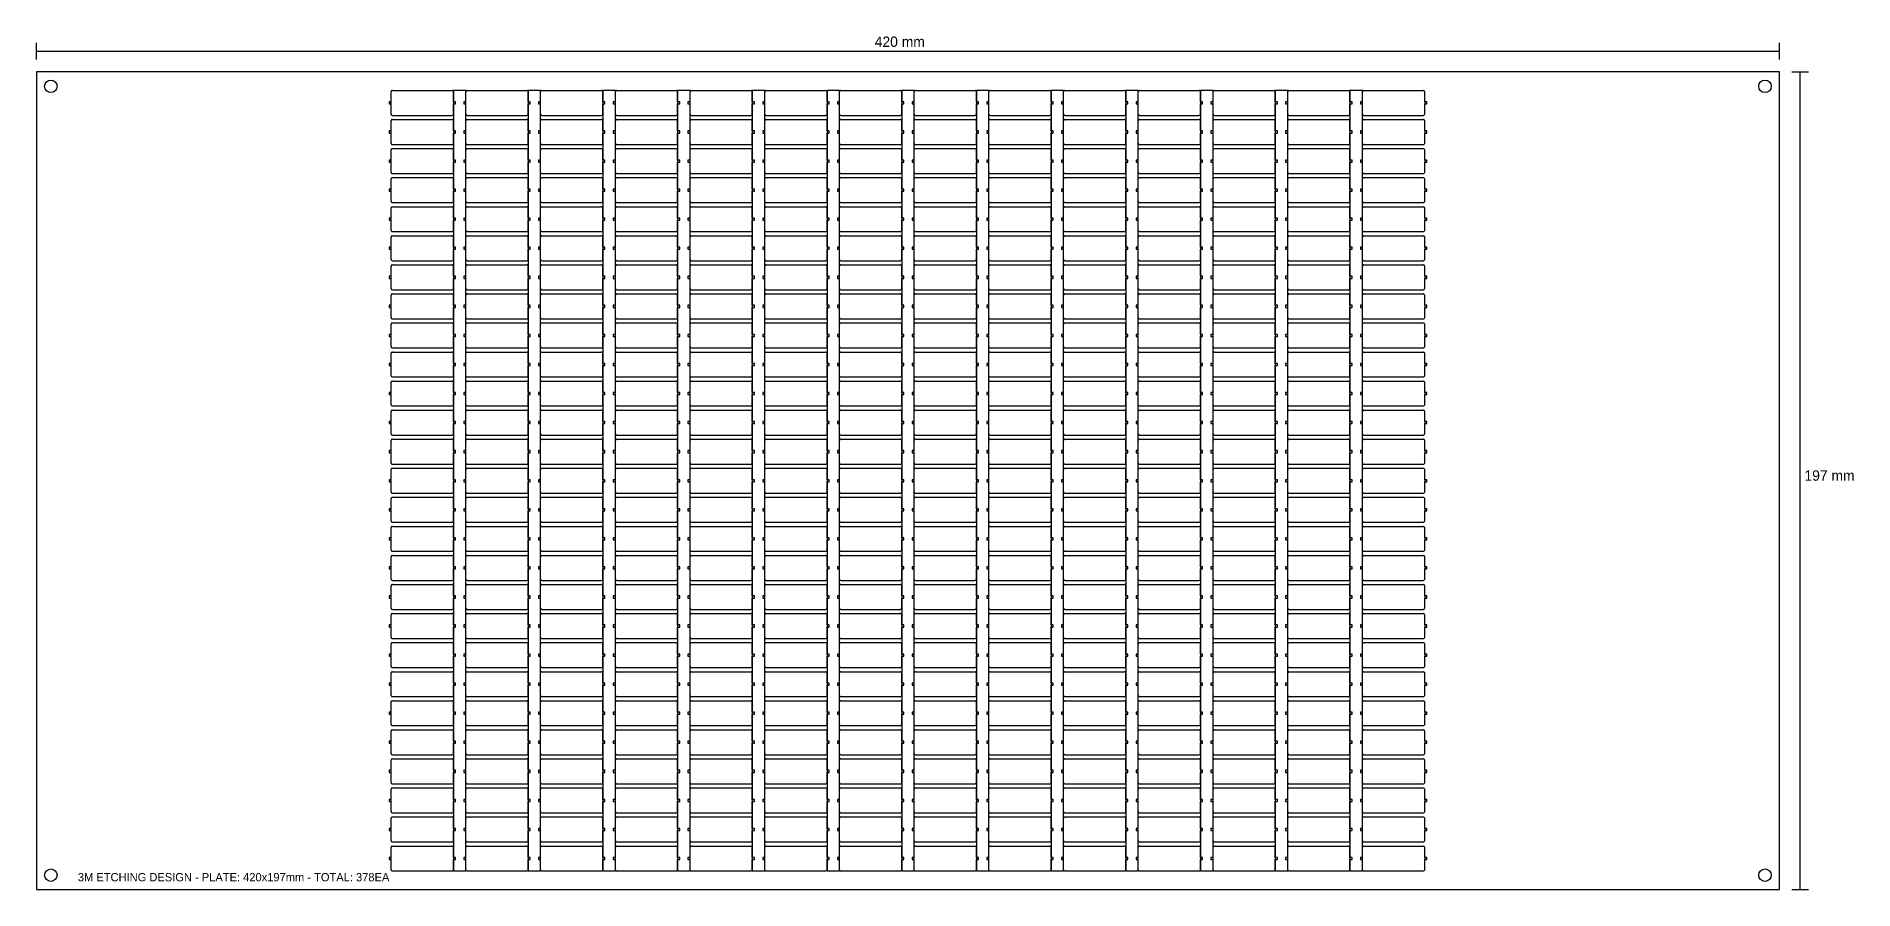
# Model space of a CAD drawing. Extents: x 0 to 438, y 0 to 206.
import ezdxf

# ---------------------------------------------------------------- set-up
doc = ezdxf.new("R2010")
doc.units = 0
for name, color, linetype in [('DIMENSION', 5, 'Continuous'), ('PLATE', 7, 'Continuous'), ('SAMPLE', 4, 'Continuous'), ('SEPARATOR', 1, 'Continuous'), ('TAB', 2, 'Continuous'), ('TEXT', 8, 'Continuous')]:
    doc.layers.add(name, color=color, linetype=linetype)

msp = doc.modelspace()

# ---------------------------------------------------------------- texts
at = {"layer": 'DIMENSION'}
for s, p in [('420 mm', (202, 203)), ('197 mm', (426, 98.5))]:
    msp.add_text(s, height=2.5, dxfattribs=at).set_placement(p)
at = {"layer": 'TEXT'}
msp.add_text('3M ETCHING DESIGN - PLATE: 420x197mm - TOTAL: 378EA', height=2, dxfattribs=at).set_placement((10, 2))

# ---------------------------------------------------------------- linework, layer by layer
at = {"layer": 'DIMENSION'}
for p, q in [((0, 200), (0, 204)), ((0, 202), (420, 202)), ((420, 200), (420, 204)), ((423, 197), (427, 197)), ((425, 0), (425, 197)), ((423, 0), (427, 0))]:
    msp.add_line(p, q, dxfattribs=at)
at = {"layer": 'PLATE'}
msp.add_lwpolyline([(0, 0), (420, 0), (420, 197), (0, 197)], close=True, dxfattribs=at)
for centre in [(3.5, 193.5), (416.5, 193.5), (3.5, 3.5), (416.5, 3.5)]:
    msp.add_circle(centre, 1.5, dxfattribs=at)
at = {"layer": 'SAMPLE'}
for p, q in [((85.5228, 192.3148), (85.5, 192.2)), ((85.5, 189.75), (85.5, 192.2)), ((85.5, 186.8), (85.5, 189.25)), ((85.5879, 192.4121), (85.5228, 192.3148)), ((85.6852, 192.4772), (85.5879, 192.4121)), ((85.8, 192.5), (85.6852, 192.4772)), ((85.8, 192.5), (100.2, 192.5)), ((100.3148, 192.4772), (100.2, 192.5)), ((100.4121, 192.4121), (100.3148, 192.4772)), ((100.4772, 192.3148), (100.4121, 192.4121)), ((100.5, 192.2), (100.4772, 192.3148)), ((100.5, 189.75), (100.5, 192.2)), ((100.5, 186.8), (100.5, 189.25)), ((103.5228, 192.3148), (103.5, 192.2)), ((103.5, 189.75), (103.5, 192.2)), ((103.5, 186.8), (103.5, 189.25)), ((103.5879, 192.4121), (103.5228, 192.3148)), ((103.6852, 192.4772), (103.5879, 192.4121)), ((103.8, 192.5), (103.6852, 192.4772)), ((103.8, 192.5), (118.2, 192.5)), ((118.3148, 192.4772), (118.2, 192.5)), ((118.4121, 192.4121), (118.3148, 192.4772)), ((118.4772, 192.3148), (118.4121, 192.4121)), ((118.5, 192.2), (118.4772, 192.3148)), ((118.5, 189.75), (118.5, 192.2)), ((118.5, 186.8), (118.5, 189.25)), ((121.5228, 192.3148), (121.5, 192.2)), ((121.5, 189.75), (121.5, 192.2)), ((121.5, 186.8), (121.5, 189.25)), ((121.5879, 192.4121), (121.5228, 192.3148)), ((121.6852, 192.4772), (121.5879, 192.4121)), ((121.8, 192.5), (121.6852, 192.4772)), ((121.8, 192.5), (136.2, 192.5)), ((136.3148, 192.4772), (136.2, 192.5)), ((136.4121, 192.4121), (136.3148, 192.4772)), ((136.4772, 192.3148), (136.4121, 192.4121)), ((136.5, 192.2), (136.4772, 192.3148)), ((136.5, 189.75), (136.5, 192.2)), ((136.5, 186.8), (136.5, 189.25)), ((139.5228, 192.3148), (139.5, 192.2)), ((139.5, 189.75), (139.5, 192.2)), ((139.5, 186.8), (139.5, 189.25)), ((139.5879, 192.4121), (139.5228, 192.3148)), ((139.6852, 192.4772), (139.5879, 192.4121)), ((139.8, 192.5), (139.6852, 192.4772)), ((139.8, 192.5), (154.2, 192.5)), ((154.3148, 192.4772), (154.2, 192.5)), ((154.4121, 192.4121), (154.3148, 192.4772)), ((154.4772, 192.3148), (154.4121, 192.4121)), ((154.5, 192.2), (154.4772, 192.3148)), ((154.5, 189.75), (154.5, 192.2)), ((154.5, 186.8), (154.5, 189.25)), ((157.5228, 192.3148), (157.5, 192.2)), ((157.5, 189.75), (157.5, 192.2)), ((157.5, 186.8), (157.5, 189.25)), ((157.5879, 192.4121), (157.5228, 192.3148)), ((157.6852, 192.4772), (157.5879, 192.4121)), ((157.8, 192.5), (157.6852, 192.4772)), ((157.8, 192.5), (172.2, 192.5)), ((172.3148, 192.4772), (172.2, 192.5)), ((172.4121, 192.4121), (172.3148, 192.4772)), ((172.4772, 192.3148), (172.4121, 192.4121)), ((172.5, 192.2), (172.4772, 192.3148)), ((172.5, 189.75), (172.5, 192.2)), ((172.5, 186.8), (172.5, 189.25)), ((175.5228, 192.3148), (175.5, 192.2)), ((175.5, 189.75), (175.5, 192.2)), ((175.5, 186.8), (175.5, 189.25)), ((175.5879, 192.4121), (175.5228, 192.3148)), ((175.6852, 192.4772), (175.5879, 192.4121)), ((175.8, 192.5), (175.6852, 192.4772)), ((175.8, 192.5), (190.2, 192.5)), ((190.3148, 192.4772), (190.2, 192.5)), ((190.4121, 192.4121), (190.3148, 192.4772)), ((190.4772, 192.3148), (190.4121, 192.4121)), ((190.5, 192.2), (190.4772, 192.3148)), ((190.5, 189.75), (190.5, 192.2)), ((190.5, 186.8), (190.5, 189.25)), ((193.5228, 192.3148), (193.5, 192.2)), ((193.5, 189.75), (193.5, 192.2)), ((193.5, 186.8), (193.5, 189.25)), ((193.5879, 192.4121), (193.5228, 192.3148)), ((193.6852, 192.4772), (193.5879, 192.4121)), ((193.8, 192.5), (193.6852, 192.4772)), ((193.8, 192.5), (208.2, 192.5)), ((208.3148, 192.4772), (208.2, 192.5)), ((208.4121, 192.4121), (208.3148, 192.4772)), ((208.4772, 192.3148), (208.4121, 192.4121)), ((208.5, 192.2), (208.4772, 192.3148)), ((208.5, 189.75), (208.5, 192.2)), ((208.5, 186.8), (208.5, 189.25)), ((211.5228, 192.3148), (211.5, 192.2)), ((211.5, 189.75), (211.5, 192.2)), ((211.5, 186.8), (211.5, 189.25)), ((211.5879, 192.4121), (211.5228, 192.3148)), ((211.6852, 192.4772), (211.5879, 192.4121)), ((211.8, 192.5), (211.6852, 192.4772)), ((211.8, 192.5), (226.2, 192.5)), ((226.3148, 192.4772), (226.2, 192.5)), ((226.4121, 192.4121), (226.3148, 192.4772)), ((226.4772, 192.3148), (226.4121, 192.4121)), ((226.5, 192.2), (226.4772, 192.3148)), ((226.5, 189.75), (226.5, 192.2)), ((226.5, 186.8), (226.5, 189.25)), ((229.5228, 192.3148), (229.5, 192.2)), ((229.5, 189.75), (229.5, 192.2)), ((229.5, 186.8), (229.5, 189.25)), ((229.5879, 192.4121), (229.5228, 192.3148)), ((229.6852, 192.4772), (229.5879, 192.4121)), ((229.8, 192.5), (229.6852, 192.4772)), ((229.8, 192.5), (244.2, 192.5)), ((244.3148, 192.4772), (244.2, 192.5)), ((244.4121, 192.4121), (244.3148, 192.4772)), ((244.4772, 192.3148), (244.4121, 192.4121)), ((244.5, 192.2), (244.4772, 192.3148)), ((244.5, 189.75), (244.5, 192.2)), ((244.5, 186.8), (244.5, 189.25)), ((247.5228, 192.3148), (247.5, 192.2)), ((247.5, 189.75), (247.5, 192.2)), ((247.5, 186.8), (247.5, 189.25)), ((247.5879, 192.4121), (247.5228, 192.3148)), ((247.6852, 192.4772), (247.5879, 192.4121)), ((247.8, 192.5), (247.6852, 192.4772)), ((247.8, 192.5), (262.2, 192.5)), ((262.3148, 192.4772), (262.2, 192.5)), ((262.4121, 192.4121), (262.3148, 192.4772)), ((262.4772, 192.3148), (262.4121, 192.4121)), ((262.5, 192.2), (262.4772, 192.3148)), ((262.5, 189.75), (262.5, 192.2)), ((262.5, 186.8), (262.5, 189.25)), ((265.5228, 192.3148), (265.5, 192.2)), ((265.5, 189.75), (265.5, 192.2)), ((265.5, 186.8), (265.5, 189.25)), ((265.5879, 192.4121), (265.5228, 192.3148)), ((265.6852, 192.4772), (265.5879, 192.4121)), ((265.8, 192.5), (265.6852, 192.4772)), ((265.8, 192.5), (280.2, 192.5)), ((280.3148, 192.4772), (280.2, 192.5)), ((280.4121, 192.4121), (280.3148, 192.4772)), ((280.4772, 192.3148), (280.4121, 192.4121)), ((280.5, 192.2), (280.4772, 192.3148)), ((280.5, 189.75), (280.5, 192.2)), ((280.5, 186.8), (280.5, 189.25)), ((283.5228, 192.3148), (283.5, 192.2)), ((283.5, 189.75), (283.5, 192.2)), ((283.5, 186.8), (283.5, 189.25)), ((283.5879, 192.4121), (283.5228, 192.3148)), ((283.6852, 192.4772), (283.5879, 192.4121)), ((283.8, 192.5), (283.6852, 192.4772)), ((283.8, 192.5), (298.2, 192.5)), ((298.3148, 192.4772), (298.2, 192.5)), ((298.4121, 192.4121), (298.3148, 192.4772)), ((298.4772, 192.3148), (298.4121, 192.4121)), ((298.5, 192.2), (298.4772, 192.3148)), ((298.5, 189.75), (298.5, 192.2)), ((298.5, 186.8), (298.5, 189.25)), ((301.5228, 192.3148), (301.5, 192.2)), ((301.5, 189.75), (301.5, 192.2)), ((301.5, 186.8), (301.5, 189.25)), ((301.5879, 192.4121), (301.5228, 192.3148)), ((301.6852, 192.4772), (301.5879, 192.4121)), ((301.8, 192.5), (301.6852, 192.4772)), ((301.8, 192.5), (316.2, 192.5)), ((316.3148, 192.4772), (316.2, 192.5)), ((316.4121, 192.4121), (316.3148, 192.4772)), ((316.4772, 192.3148), (316.4121, 192.4121)), ((316.5, 192.2), (316.4772, 192.3148)), ((316.5, 189.75), (316.5, 192.2)), ((316.5, 186.8), (316.5, 189.25)), ((319.5228, 192.3148), (319.5, 192.2)), ((319.5, 189.75), (319.5, 192.2)), ((319.5, 186.8), (319.5, 189.25)), ((319.5879, 192.4121), (319.5228, 192.3148)), ((319.6852, 192.4772), (319.5879, 192.4121)), ((319.8, 192.5), (319.6852, 192.4772)), ((319.8, 192.5), (334.2, 192.5)), ((334.3148, 192.4772), (334.2, 192.5)), ((334.4121, 192.4121), (334.3148, 192.4772)), ((334.4772, 192.3148), (334.4121, 192.4121)), ((334.5, 192.2), (334.4772, 192.3148)), ((334.5, 189.75), (334.5, 192.2)), ((334.5, 186.8), (334.5, 189.25)), ((85.5, 186.8), (85.5228, 186.6852)), ((85.5228, 185.3148), (85.5, 185.2)), ((85.5, 182.75), (85.5, 185.2)), ((85.5228, 186.6852), (85.5879, 186.5879)), ((85.5879, 185.4121), (85.5228, 185.3148)), ((85.5879, 186.5879), (85.6852, 186.5228)), ((85.6852, 185.4772), (85.5879, 185.4121)), ((85.6852, 186.5228), (85.8, 186.5)), ((85.8, 185.5), (85.6852, 185.4772)), ((85.8, 186.5), (100.2, 186.5)), ((85.8, 185.5), (100.2, 185.5)), ((100.2, 186.5), (100.3148, 186.5228)), ((100.3148, 185.4772), (100.2, 185.5)), ((100.3148, 186.5228), (100.4121, 186.5879)), ((100.4121, 185.4121), (100.3148, 185.4772)), ((100.4121, 186.5879), (100.4772, 186.6852)), ((100.4772, 185.3148), (100.4121, 185.4121)), ((100.4772, 186.6852), (100.5, 186.8)), ((100.5, 185.2), (100.4772, 185.3148)), ((100.5, 182.75), (100.5, 185.2)), ((103.5, 186.8), (103.5228, 186.6852)), ((103.5228, 185.3148), (103.5, 185.2)), ((103.5, 182.75), (103.5, 185.2)), ((103.5228, 186.6852), (103.5879, 186.5879)), ((103.5879, 185.4121), (103.5228, 185.3148)), ((103.5879, 186.5879), (103.6852, 186.5228)), ((103.6852, 185.4772), (103.5879, 185.4121)), ((103.6852, 186.5228), (103.8, 186.5)), ((103.8, 185.5), (103.6852, 185.4772)), ((103.8, 186.5), (118.2, 186.5)), ((103.8, 185.5), (118.2, 185.5)), ((118.2, 186.5), (118.3148, 186.5228)), ((118.3148, 185.4772), (118.2, 185.5)), ((118.3148, 186.5228), (118.4121, 186.5879)), ((118.4121, 185.4121), (118.3148, 185.4772)), ((118.4121, 186.5879), (118.4772, 186.6852)), ((118.4772, 185.3148), (118.4121, 185.4121)), ((118.4772, 186.6852), (118.5, 186.8)), ((118.5, 185.2), (118.4772, 185.3148)), ((118.5, 182.75), (118.5, 185.2)), ((121.5, 186.8), (121.5228, 186.6852)), ((121.5228, 185.3148), (121.5, 185.2)), ((121.5, 182.75), (121.5, 185.2)), ((121.5228, 186.6852), (121.5879, 186.5879)), ((121.5879, 185.4121), (121.5228, 185.3148)), ((121.5879, 186.5879), (121.6852, 186.5228)), ((121.6852, 185.4772), (121.5879, 185.4121)), ((121.6852, 186.5228), (121.8, 186.5)), ((121.8, 185.5), (121.6852, 185.4772)), ((121.8, 186.5), (136.2, 186.5)), ((121.8, 185.5), (136.2, 185.5)), ((136.2, 186.5), (136.3148, 186.5228)), ((136.3148, 185.4772), (136.2, 185.5)), ((136.3148, 186.5228), (136.4121, 186.5879)), ((136.4121, 185.4121), (136.3148, 185.4772)), ((136.4121, 186.5879), (136.4772, 186.6852)), ((136.4772, 185.3148), (136.4121, 185.4121)), ((136.4772, 186.6852), (136.5, 186.8)), ((136.5, 185.2), (136.4772, 185.3148)), ((136.5, 182.75), (136.5, 185.2)), ((139.5, 186.8), (139.5228, 186.6852)), ((139.5228, 185.3148), (139.5, 185.2)), ((139.5, 182.75), (139.5, 185.2)), ((139.5228, 186.6852), (139.5879, 186.5879)), ((139.5879, 185.4121), (139.5228, 185.3148)), ((139.5879, 186.5879), (139.6852, 186.5228)), ((139.6852, 185.4772), (139.5879, 185.4121)), ((139.6852, 186.5228), (139.8, 186.5)), ((139.8, 185.5), (139.6852, 185.4772)), ((139.8, 186.5), (154.2, 186.5)), ((139.8, 185.5), (154.2, 185.5)), ((154.2, 186.5), (154.3148, 186.5228)), ((154.3148, 185.4772), (154.2, 185.5)), ((154.3148, 186.5228), (154.4121, 186.5879)), ((154.4121, 185.4121), (154.3148, 185.4772)), ((154.4121, 186.5879), (154.4772, 186.6852)), ((154.4772, 185.3148), (154.4121, 185.4121)), ((154.4772, 186.6852), (154.5, 186.8)), ((154.5, 185.2), (154.4772, 185.3148)), ((154.5, 182.75), (154.5, 185.2)), ((157.5, 186.8), (157.5228, 186.6852)), ((157.5228, 185.3148), (157.5, 185.2)), ((157.5, 182.75), (157.5, 185.2)), ((157.5228, 186.6852), (157.5879, 186.5879)), ((157.5879, 185.4121), (157.5228, 185.3148)), ((157.5879, 186.5879), (157.6852, 186.5228)), ((157.6852, 185.4772), (157.5879, 185.4121)), ((157.6852, 186.5228), (157.8, 186.5)), ((157.8, 185.5), (157.6852, 185.4772)), ((157.8, 186.5), (172.2, 186.5)), ((157.8, 185.5), (172.2, 185.5)), ((172.2, 186.5), (172.3148, 186.5228)), ((172.3148, 185.4772), (172.2, 185.5)), ((172.3148, 186.5228), (172.4121, 186.5879)), ((172.4121, 185.4121), (172.3148, 185.4772)), ((172.4121, 186.5879), (172.4772, 186.6852)), ((172.4772, 185.3148), (172.4121, 185.4121)), ((172.4772, 186.6852), (172.5, 186.8)), ((172.5, 185.2), (172.4772, 185.3148)), ((172.5, 182.75), (172.5, 185.2)), ((175.5, 186.8), (175.5228, 186.6852)), ((175.5228, 185.3148), (175.5, 185.2)), ((175.5, 182.75), (175.5, 185.2)), ((175.5228, 186.6852), (175.5879, 186.5879)), ((175.5879, 185.4121), (175.5228, 185.3148)), ((175.5879, 186.5879), (175.6852, 186.5228)), ((175.6852, 185.4772), (175.5879, 185.4121)), ((175.6852, 186.5228), (175.8, 186.5)), ((175.8, 185.5), (175.6852, 185.4772)), ((175.8, 186.5), (190.2, 186.5)), ((175.8, 185.5), (190.2, 185.5)), ((190.2, 186.5), (190.3148, 186.5228)), ((190.3148, 185.4772), (190.2, 185.5)), ((190.3148, 186.5228), (190.4121, 186.5879)), ((190.4121, 185.4121), (190.3148, 185.4772)), ((190.4121, 186.5879), (190.4772, 186.6852)), ((190.4772, 185.3148), (190.4121, 185.4121)), ((190.4772, 186.6852), (190.5, 186.8)), ((190.5, 185.2), (190.4772, 185.3148)), ((190.5, 182.75), (190.5, 185.2)), ((193.5, 186.8), (193.5228, 186.6852)), ((193.5228, 185.3148), (193.5, 185.2)), ((193.5, 182.75), (193.5, 185.2)), ((193.5228, 186.6852), (193.5879, 186.5879)), ((193.5879, 185.4121), (193.5228, 185.3148)), ((193.5879, 186.5879), (193.6852, 186.5228)), ((193.6852, 185.4772), (193.5879, 185.4121)), ((193.6852, 186.5228), (193.8, 186.5)), ((193.8, 185.5), (193.6852, 185.4772)), ((193.8, 186.5), (208.2, 186.5)), ((193.8, 185.5), (208.2, 185.5)), ((208.2, 186.5), (208.3148, 186.5228)), ((208.3148, 185.4772), (208.2, 185.5)), ((208.3148, 186.5228), (208.4121, 186.5879)), ((208.4121, 185.4121), (208.3148, 185.4772)), ((208.4121, 186.5879), (208.4772, 186.6852)), ((208.4772, 185.3148), (208.4121, 185.4121)), ((208.4772, 186.6852), (208.5, 186.8)), ((208.5, 185.2), (208.4772, 185.3148)), ((208.5, 182.75), (208.5, 185.2)), ((211.5, 186.8), (211.5228, 186.6852)), ((211.5228, 185.3148), (211.5, 185.2)), ((211.5, 182.75), (211.5, 185.2)), ((211.5228, 186.6852), (211.5879, 186.5879)), ((211.5879, 185.4121), (211.5228, 185.3148)), ((211.5879, 186.5879), (211.6852, 186.5228)), ((211.6852, 185.4772), (211.5879, 185.4121)), ((211.6852, 186.5228), (211.8, 186.5)), ((211.8, 185.5), (211.6852, 185.4772)), ((211.8, 186.5), (226.2, 186.5)), ((211.8, 185.5), (226.2, 185.5)), ((226.2, 186.5), (226.3148, 186.5228)), ((226.3148, 185.4772), (226.2, 185.5)), ((226.3148, 186.5228), (226.4121, 186.5879)), ((226.4121, 185.4121), (226.3148, 185.4772)), ((226.4121, 186.5879), (226.4772, 186.6852)), ((226.4772, 185.3148), (226.4121, 185.4121)), ((226.4772, 186.6852), (226.5, 186.8)), ((226.5, 185.2), (226.4772, 185.3148)), ((226.5, 182.75), (226.5, 185.2)), ((229.5, 186.8), (229.5228, 186.6852)), ((229.5228, 185.3148), (229.5, 185.2)), ((229.5, 182.75), (229.5, 185.2)), ((229.5228, 186.6852), (229.5879, 186.5879)), ((229.5879, 185.4121), (229.5228, 185.3148)), ((229.5879, 186.5879), (229.6852, 186.5228)), ((229.6852, 185.4772), (229.5879, 185.4121)), ((229.6852, 186.5228), (229.8, 186.5)), ((229.8, 185.5), (229.6852, 185.4772)), ((229.8, 186.5), (244.2, 186.5)), ((229.8, 185.5), (244.2, 185.5)), ((244.2, 186.5), (244.3148, 186.5228)), ((244.3148, 185.4772), (244.2, 185.5)), ((244.3148, 186.5228), (244.4121, 186.5879)), ((244.4121, 185.4121), (244.3148, 185.4772)), ((244.4121, 186.5879), (244.4772, 186.6852)), ((244.4772, 185.3148), (244.4121, 185.4121)), ((244.4772, 186.6852), (244.5, 186.8)), ((244.5, 185.2), (244.4772, 185.3148)), ((244.5, 182.75), (244.5, 185.2)), ((247.5, 186.8), (247.5228, 186.6852)), ((247.5228, 185.3148), (247.5, 185.2)), ((247.5, 182.75), (247.5, 185.2)), ((247.5228, 186.6852), (247.5879, 186.5879)), ((247.5879, 185.4121), (247.5228, 185.3148)), ((247.5879, 186.5879), (247.6852, 186.5228)), ((247.6852, 185.4772), (247.5879, 185.4121)), ((247.6852, 186.5228), (247.8, 186.5)), ((247.8, 185.5), (247.6852, 185.4772)), ((247.8, 186.5), (262.2, 186.5)), ((247.8, 185.5), (262.2, 185.5)), ((262.2, 186.5), (262.3148, 186.5228)), ((262.3148, 185.4772), (262.2, 185.5)), ((262.3148, 186.5228), (262.4121, 186.5879)), ((262.4121, 185.4121), (262.3148, 185.4772)), ((262.4121, 186.5879), (262.4772, 186.6852)), ((262.4772, 185.3148), (262.4121, 185.4121)), ((262.4772, 186.6852), (262.5, 186.8)), ((262.5, 185.2), (262.4772, 185.3148)), ((262.5, 182.75), (262.5, 185.2)), ((265.5, 186.8), (265.5228, 186.6852)), ((265.5228, 185.3148), (265.5, 185.2)), ((265.5, 182.75), (265.5, 185.2)), ((265.5228, 186.6852), (265.5879, 186.5879)), ((265.5879, 185.4121), (265.5228, 185.3148)), ((265.5879, 186.5879), (265.6852, 186.5228)), ((265.6852, 185.4772), (265.5879, 185.4121)), ((265.6852, 186.5228), (265.8, 186.5)), ((265.8, 185.5), (265.6852, 185.4772)), ((265.8, 186.5), (280.2, 186.5)), ((265.8, 185.5), (280.2, 185.5)), ((280.2, 186.5), (280.3148, 186.5228)), ((280.3148, 185.4772), (280.2, 185.5)), ((280.3148, 186.5228), (280.4121, 186.5879)), ((280.4121, 185.4121), (280.3148, 185.4772)), ((280.4121, 186.5879), (280.4772, 186.6852)), ((280.4772, 185.3148), (280.4121, 185.4121)), ((280.4772, 186.6852), (280.5, 186.8)), ((280.5, 185.2), (280.4772, 185.3148)), ((280.5, 182.75), (280.5, 185.2)), ((283.5, 186.8), (283.5228, 186.6852)), ((283.5228, 185.3148), (283.5, 185.2)), ((283.5, 182.75), (283.5, 185.2)), ((283.5228, 186.6852), (283.5879, 186.5879)), ((283.5879, 185.4121), (283.5228, 185.3148)), ((283.5879, 186.5879), (283.6852, 186.5228)), ((283.6852, 185.4772), (283.5879, 185.4121)), ((283.6852, 186.5228), (283.8, 186.5)), ((283.8, 185.5), (283.6852, 185.4772)), ((283.8, 186.5), (298.2, 186.5)), ((283.8, 185.5), (298.2, 185.5)), ((298.2, 186.5), (298.3148, 186.5228)), ((298.3148, 185.4772), (298.2, 185.5)), ((298.3148, 186.5228), (298.4121, 186.5879)), ((298.4121, 185.4121), (298.3148, 185.4772)), ((298.4121, 186.5879), (298.4772, 186.6852)), ((298.4772, 185.3148), (298.4121, 185.4121)), ((298.4772, 186.6852), (298.5, 186.8)), ((298.5, 185.2), (298.4772, 185.3148)), ((298.5, 182.75), (298.5, 185.2)), ((301.5, 186.8), (301.5228, 186.6852)), ((301.5228, 185.3148), (301.5, 185.2)), ((301.5, 182.75), (301.5, 185.2)), ((301.5228, 186.6852), (301.5879, 186.5879)), ((301.5879, 185.4121), (301.5228, 185.3148)), ((301.5879, 186.5879), (301.6852, 186.5228)), ((301.6852, 185.4772), (301.5879, 185.4121)), ((301.6852, 186.5228), (301.8, 186.5)), ((301.8, 185.5), (301.6852, 185.4772)), ((301.8, 186.5), (316.2, 186.5)), ((301.8, 185.5), (316.2, 185.5)), ((316.2, 186.5), (316.3148, 186.5228)), ((316.3148, 185.4772), (316.2, 185.5)), ((316.3148, 186.5228), (316.4121, 186.5879)), ((316.4121, 185.4121), (316.3148, 185.4772)), ((316.4121, 186.5879), (316.4772, 186.6852)), ((316.4772, 185.3148), (316.4121, 185.4121)), ((316.4772, 186.6852), (316.5, 186.8)), ((316.5, 185.2), (316.4772, 185.3148)), ((316.5, 182.75), (316.5, 185.2)), ((319.5, 186.8), (319.5228, 186.6852)), ((319.5228, 185.3148), (319.5, 185.2)), ((319.5, 182.75), (319.5, 185.2)), ((319.5228, 186.6852), (319.5879, 186.5879)), ((319.5879, 185.4121), (319.5228, 185.3148)), ((319.5879, 186.5879), (319.6852, 186.5228)), ((319.6852, 185.4772), (319.5879, 185.4121)), ((319.6852, 186.5228), (319.8, 186.5)), ((319.8, 185.5), (319.6852, 185.4772)), ((319.8, 186.5), (334.2, 186.5)), ((319.8, 185.5), (334.2, 185.5)), ((334.2, 186.5), (334.3148, 186.5228)), ((334.3148, 185.4772), (334.2, 185.5)), ((334.3148, 186.5228), (334.4121, 186.5879)), ((334.4121, 185.4121), (334.3148, 185.4772)), ((334.4121, 186.5879), (334.4772, 186.6852)), ((334.4772, 185.3148), (334.4121, 185.4121)), ((334.4772, 186.6852), (334.5, 186.8)), ((334.5, 185.2), (334.4772, 185.3148)), ((334.5, 182.75), (334.5, 185.2)), ((85.5, 179.8), (85.5, 182.25)), ((85.5, 179.8), (85.5228, 179.6852)), ((85.5228, 179.6852), (85.5879, 179.5879)), ((85.5879, 179.5879), (85.6852, 179.5228)), ((85.6852, 179.5228), (85.8, 179.5)), ((100.2, 179.5), (100.3148, 179.5228)), ((100.3148, 179.5228), (100.4121, 179.5879)), ((100.4121, 179.5879), (100.4772, 179.6852)), ((100.4772, 179.6852), (100.5, 179.8)), ((100.5, 179.8), (100.5, 182.25)), ((103.5, 179.8), (103.5, 182.25)), ((103.5, 179.8), (103.5228, 179.6852)), ((103.5228, 179.6852), (103.5879, 179.5879)), ((103.5879, 179.5879), (103.6852, 179.5228)), ((103.6852, 179.5228), (103.8, 179.5)), ((118.2, 179.5), (118.3148, 179.5228)), ((118.3148, 179.5228), (118.4121, 179.5879)), ((118.4121, 179.5879), (118.4772, 179.6852)), ((118.4772, 179.6852), (118.5, 179.8)), ((118.5, 179.8), (118.5, 182.25)), ((121.5, 179.8), (121.5, 182.25)), ((121.5, 179.8), (121.5228, 179.6852)), ((121.5228, 179.6852), (121.5879, 179.5879)), ((121.5879, 179.5879), (121.6852, 179.5228)), ((121.6852, 179.5228), (121.8, 179.5)), ((136.2, 179.5), (136.3148, 179.5228)), ((136.3148, 179.5228), (136.4121, 179.5879)), ((136.4121, 179.5879), (136.4772, 179.6852)), ((136.4772, 179.6852), (136.5, 179.8)), ((136.5, 179.8), (136.5, 182.25)), ((139.5, 179.8), (139.5, 182.25)), ((139.5, 179.8), (139.5228, 179.6852)), ((139.5228, 179.6852), (139.5879, 179.5879)), ((139.5879, 179.5879), (139.6852, 179.5228)), ((139.6852, 179.5228), (139.8, 179.5)), ((154.2, 179.5), (154.3148, 179.5228)), ((154.3148, 179.5228), (154.4121, 179.5879)), ((154.4121, 179.5879), (154.4772, 179.6852)), ((154.4772, 179.6852), (154.5, 179.8)), ((154.5, 179.8), (154.5, 182.25)), ((157.5, 179.8), (157.5, 182.25)), ((157.5, 179.8), (157.5228, 179.6852)), ((157.5228, 179.6852), (157.5879, 179.5879)), ((157.5879, 179.5879), (157.6852, 179.5228)), ((157.6852, 179.5228), (157.8, 179.5)), ((172.2, 179.5), (172.3148, 179.5228)), ((172.3148, 179.5228), (172.4121, 179.5879)), ((172.4121, 179.5879), (172.4772, 179.6852)), ((172.4772, 179.6852), (172.5, 179.8)), ((172.5, 179.8), (172.5, 182.25)), ((175.5, 179.8), (175.5, 182.25)), ((175.5, 179.8), (175.5228, 179.6852)), ((175.5228, 179.6852), (175.5879, 179.5879)), ((175.5879, 179.5879), (175.6852, 179.5228)), ((175.6852, 179.5228), (175.8, 179.5)), ((190.2, 179.5), (190.3148, 179.5228)), ((190.3148, 179.5228), (190.4121, 179.5879)), ((190.4121, 179.5879), (190.4772, 179.6852)), ((190.4772, 179.6852), (190.5, 179.8)), ((190.5, 179.8), (190.5, 182.25)), ((193.5, 179.8), (193.5, 182.25)), ((193.5, 179.8), (193.5228, 179.6852)), ((193.5228, 179.6852), (193.5879, 179.5879)), ((193.5879, 179.5879), (193.6852, 179.5228)), ((193.6852, 179.5228), (193.8, 179.5)), ((208.2, 179.5), (208.3148, 179.5228)), ((208.3148, 179.5228), (208.4121, 179.5879)), ((208.4121, 179.5879), (208.4772, 179.6852)), ((208.4772, 179.6852), (208.5, 179.8)), ((208.5, 179.8), (208.5, 182.25)), ((211.5, 179.8), (211.5, 182.25)), ((211.5, 179.8), (211.5228, 179.6852)), ((211.5228, 179.6852), (211.5879, 179.5879)), ((211.5879, 179.5879), (211.6852, 179.5228)), ((211.6852, 179.5228), (211.8, 179.5)), ((226.2, 179.5), (226.3148, 179.5228)), ((226.3148, 179.5228), (226.4121, 179.5879)), ((226.4121, 179.5879), (226.4772, 179.6852)), ((226.4772, 179.6852), (226.5, 179.8)), ((226.5, 179.8), (226.5, 182.25)), ((229.5, 179.8), (229.5, 182.25)), ((229.5, 179.8), (229.5228, 179.6852)), ((229.5228, 179.6852), (229.5879, 179.5879)), ((229.5879, 179.5879), (229.6852, 179.5228)), ((229.6852, 179.5228), (229.8, 179.5)), ((244.2, 179.5), (244.3148, 179.5228)), ((244.3148, 179.5228), (244.4121, 179.5879)), ((244.4121, 179.5879), (244.4772, 179.6852)), ((244.4772, 179.6852), (244.5, 179.8)), ((244.5, 179.8), (244.5, 182.25)), ((247.5, 179.8), (247.5, 182.25)), ((247.5, 179.8), (247.5228, 179.6852)), ((247.5228, 179.6852), (247.5879, 179.5879)), ((247.5879, 179.5879), (247.6852, 179.5228)), ((247.6852, 179.5228), (247.8, 179.5)), ((262.2, 179.5), (262.3148, 179.5228)), ((262.3148, 179.5228), (262.4121, 179.5879)), ((262.4121, 179.5879), (262.4772, 179.6852)), ((262.4772, 179.6852), (262.5, 179.8)), ((262.5, 179.8), (262.5, 182.25)), ((265.5, 179.8), (265.5, 182.25)), ((265.5, 179.8), (265.5228, 179.6852)), ((265.5228, 179.6852), (265.5879, 179.5879)), ((265.5879, 179.5879), (265.6852, 179.5228)), ((265.6852, 179.5228), (265.8, 179.5)), ((280.2, 179.5), (280.3148, 179.5228)), ((280.3148, 179.5228), (280.4121, 179.5879)), ((280.4121, 179.5879), (280.4772, 179.6852)), ((280.4772, 179.6852), (280.5, 179.8)), ((280.5, 179.8), (280.5, 182.25)), ((283.5, 179.8), (283.5, 182.25)), ((283.5, 179.8), (283.5228, 179.6852)), ((283.5228, 179.6852), (283.5879, 179.5879)), ((283.5879, 179.5879), (283.6852, 179.5228)), ((283.6852, 179.5228), (283.8, 179.5)), ((298.2, 179.5), (298.3148, 179.5228)), ((298.3148, 179.5228), (298.4121, 179.5879)), ((298.4121, 179.5879), (298.4772, 179.6852)), ((298.4772, 179.6852), (298.5, 179.8)), ((298.5, 179.8), (298.5, 182.25)), ((301.5, 179.8), (301.5, 182.25)), ((301.5, 179.8), (301.5228, 179.6852)), ((301.5228, 179.6852), (301.5879, 179.5879)), ((301.5879, 179.5879), (301.6852, 179.5228)), ((301.6852, 179.5228), (301.8, 179.5)), ((316.2, 179.5), (316.3148, 179.5228)), ((316.3148, 179.5228), (316.4121, 179.5879)), ((316.4121, 179.5879), (316.4772, 179.6852)), ((316.4772, 179.6852), (316.5, 179.8)), ((316.5, 179.8), (316.5, 182.25)), ((319.5, 179.8), (319.5, 182.25)), ((319.5, 179.8), (319.5228, 179.6852)), ((319.5228, 179.6852), (319.5879, 179.5879)), ((319.5879, 179.5879), (319.6852, 179.5228)), ((319.6852, 179.5228), (319.8, 179.5)), ((334.2, 179.5), (334.3148, 179.5228)), ((334.3148, 179.5228), (334.4121, 179.5879)), ((334.4121, 179.5879), (334.4772, 179.6852)), ((334.4772, 179.6852), (334.5, 179.8)), ((334.5, 179.8), (334.5, 182.25)), ((85.5228, 178.3148), (85.5, 178.2)), ((85.5, 175.75), (85.5, 178.2)), ((85.5, 172.8), (85.5, 175.25)), ((85.5879, 178.4121), (85.5228, 178.3148)), ((85.6852, 178.4772), (85.5879, 178.4121)), ((85.8, 178.5), (85.6852, 178.4772)), ((85.8, 179.5), (100.2, 179.5)), ((85.8, 178.5), (100.2, 178.5)), ((100.3148, 178.4772), (100.2, 178.5)), ((100.4121, 178.4121), (100.3148, 178.4772)), ((100.4772, 178.3148), (100.4121, 178.4121)), ((100.5, 178.2), (100.4772, 178.3148)), ((100.5, 175.75), (100.5, 178.2)), ((100.5, 172.8), (100.5, 175.25)), ((103.5228, 178.3148), (103.5, 178.2)), ((103.5, 175.75), (103.5, 178.2)), ((103.5, 172.8), (103.5, 175.25)), ((103.5879, 178.4121), (103.5228, 178.3148)), ((103.6852, 178.4772), (103.5879, 178.4121)), ((103.8, 178.5), (103.6852, 178.4772)), ((103.8, 179.5), (118.2, 179.5)), ((103.8, 178.5), (118.2, 178.5)), ((118.3148, 178.4772), (118.2, 178.5)), ((118.4121, 178.4121), (118.3148, 178.4772)), ((118.4772, 178.3148), (118.4121, 178.4121)), ((118.5, 178.2), (118.4772, 178.3148)), ((118.5, 175.75), (118.5, 178.2)), ((118.5, 172.8), (118.5, 175.25)), ((121.5228, 178.3148), (121.5, 178.2)), ((121.5, 175.75), (121.5, 178.2)), ((121.5, 172.8), (121.5, 175.25)), ((121.5879, 178.4121), (121.5228, 178.3148)), ((121.6852, 178.4772), (121.5879, 178.4121)), ((121.8, 178.5), (121.6852, 178.4772)), ((121.8, 179.5), (136.2, 179.5)), ((121.8, 178.5), (136.2, 178.5)), ((136.3148, 178.4772), (136.2, 178.5)), ((136.4121, 178.4121), (136.3148, 178.4772)), ((136.4772, 178.3148), (136.4121, 178.4121)), ((136.5, 178.2), (136.4772, 178.3148)), ((136.5, 175.75), (136.5, 178.2)), ((136.5, 172.8), (136.5, 175.25)), ((139.5228, 178.3148), (139.5, 178.2)), ((139.5, 175.75), (139.5, 178.2)), ((139.5, 172.8), (139.5, 175.25)), ((139.5879, 178.4121), (139.5228, 178.3148)), ((139.6852, 178.4772), (139.5879, 178.4121)), ((139.8, 178.5), (139.6852, 178.4772)), ((139.8, 179.5), (154.2, 179.5)), ((139.8, 178.5), (154.2, 178.5)), ((154.3148, 178.4772), (154.2, 178.5)), ((154.4121, 178.4121), (154.3148, 178.4772)), ((154.4772, 178.3148), (154.4121, 178.4121)), ((154.5, 178.2), (154.4772, 178.3148)), ((154.5, 175.75), (154.5, 178.2)), ((154.5, 172.8), (154.5, 175.25)), ((157.5228, 178.3148), (157.5, 178.2)), ((157.5, 175.75), (157.5, 178.2)), ((157.5, 172.8), (157.5, 175.25)), ((157.5879, 178.4121), (157.5228, 178.3148)), ((157.6852, 178.4772), (157.5879, 178.4121)), ((157.8, 178.5), (157.6852, 178.4772)), ((157.8, 179.5), (172.2, 179.5)), ((157.8, 178.5), (172.2, 178.5)), ((172.3148, 178.4772), (172.2, 178.5)), ((172.4121, 178.4121), (172.3148, 178.4772)), ((172.4772, 178.3148), (172.4121, 178.4121)), ((172.5, 178.2), (172.4772, 178.3148)), ((172.5, 175.75), (172.5, 178.2)), ((172.5, 172.8), (172.5, 175.25)), ((175.5228, 178.3148), (175.5, 178.2)), ((175.5, 175.75), (175.5, 178.2)), ((175.5, 172.8), (175.5, 175.25)), ((175.5879, 178.4121), (175.5228, 178.3148)), ((175.6852, 178.4772), (175.5879, 178.4121)), ((175.8, 178.5), (175.6852, 178.4772)), ((175.8, 179.5), (190.2, 179.5)), ((175.8, 178.5), (190.2, 178.5)), ((190.3148, 178.4772), (190.2, 178.5)), ((190.4121, 178.4121), (190.3148, 178.4772)), ((190.4772, 178.3148), (190.4121, 178.4121)), ((190.5, 178.2), (190.4772, 178.3148)), ((190.5, 175.75), (190.5, 178.2)), ((190.5, 172.8), (190.5, 175.25)), ((193.5228, 178.3148), (193.5, 178.2)), ((193.5, 175.75), (193.5, 178.2)), ((193.5, 172.8), (193.5, 175.25)), ((193.5879, 178.4121), (193.5228, 178.3148)), ((193.6852, 178.4772), (193.5879, 178.4121)), ((193.8, 178.5), (193.6852, 178.4772)), ((193.8, 179.5), (208.2, 179.5)), ((193.8, 178.5), (208.2, 178.5)), ((208.3148, 178.4772), (208.2, 178.5)), ((208.4121, 178.4121), (208.3148, 178.4772)), ((208.4772, 178.3148), (208.4121, 178.4121)), ((208.5, 178.2), (208.4772, 178.3148)), ((208.5, 175.75), (208.5, 178.2)), ((208.5, 172.8), (208.5, 175.25)), ((211.5228, 178.3148), (211.5, 178.2)), ((211.5, 175.75), (211.5, 178.2)), ((211.5, 172.8), (211.5, 175.25)), ((211.5879, 178.4121), (211.5228, 178.3148)), ((211.6852, 178.4772), (211.5879, 178.4121)), ((211.8, 178.5), (211.6852, 178.4772)), ((211.8, 179.5), (226.2, 179.5)), ((211.8, 178.5), (226.2, 178.5)), ((226.3148, 178.4772), (226.2, 178.5)), ((226.4121, 178.4121), (226.3148, 178.4772)), ((226.4772, 178.3148), (226.4121, 178.4121)), ((226.5, 178.2), (226.4772, 178.3148)), ((226.5, 175.75), (226.5, 178.2)), ((226.5, 172.8), (226.5, 175.25)), ((229.5228, 178.3148), (229.5, 178.2)), ((229.5, 175.75), (229.5, 178.2)), ((229.5, 172.8), (229.5, 175.25)), ((229.5879, 178.4121), (229.5228, 178.3148)), ((229.6852, 178.4772), (229.5879, 178.4121)), ((229.8, 178.5), (229.6852, 178.4772)), ((229.8, 179.5), (244.2, 179.5)), ((229.8, 178.5), (244.2, 178.5)), ((244.3148, 178.4772), (244.2, 178.5)), ((244.4121, 178.4121), (244.3148, 178.4772)), ((244.4772, 178.3148), (244.4121, 178.4121)), ((244.5, 178.2), (244.4772, 178.3148)), ((244.5, 175.75), (244.5, 178.2)), ((244.5, 172.8), (244.5, 175.25)), ((247.5228, 178.3148), (247.5, 178.2)), ((247.5, 175.75), (247.5, 178.2)), ((247.5, 172.8), (247.5, 175.25)), ((247.5879, 178.4121), (247.5228, 178.3148)), ((247.6852, 178.4772), (247.5879, 178.4121)), ((247.8, 178.5), (247.6852, 178.4772)), ((247.8, 179.5), (262.2, 179.5)), ((247.8, 178.5), (262.2, 178.5)), ((262.3148, 178.4772), (262.2, 178.5)), ((262.4121, 178.4121), (262.3148, 178.4772)), ((262.4772, 178.3148), (262.4121, 178.4121)), ((262.5, 178.2), (262.4772, 178.3148)), ((262.5, 175.75), (262.5, 178.2)), ((262.5, 172.8), (262.5, 175.25)), ((265.5228, 178.3148), (265.5, 178.2)), ((265.5, 175.75), (265.5, 178.2)), ((265.5, 172.8), (265.5, 175.25)), ((265.5879, 178.4121), (265.5228, 178.3148)), ((265.6852, 178.4772), (265.5879, 178.4121)), ((265.8, 178.5), (265.6852, 178.4772)), ((265.8, 179.5), (280.2, 179.5)), ((265.8, 178.5), (280.2, 178.5)), ((280.3148, 178.4772), (280.2, 178.5)), ((280.4121, 178.4121), (280.3148, 178.4772)), ((280.4772, 178.3148), (280.4121, 178.4121)), ((280.5, 178.2), (280.4772, 178.3148)), ((280.5, 175.75), (280.5, 178.2)), ((280.5, 172.8), (280.5, 175.25)), ((283.5228, 178.3148), (283.5, 178.2)), ((283.5, 175.75), (283.5, 178.2)), ((283.5, 172.8), (283.5, 175.25)), ((283.5879, 178.4121), (283.5228, 178.3148)), ((283.6852, 178.4772), (283.5879, 178.4121)), ((283.8, 178.5), (283.6852, 178.4772)), ((283.8, 179.5), (298.2, 179.5)), ((283.8, 178.5), (298.2, 178.5)), ((298.3148, 178.4772), (298.2, 178.5)), ((298.4121, 178.4121), (298.3148, 178.4772)), ((298.4772, 178.3148), (298.4121, 178.4121)), ((298.5, 178.2), (298.4772, 178.3148)), ((298.5, 175.75), (298.5, 178.2)), ((298.5, 172.8), (298.5, 175.25)), ((301.5228, 178.3148), (301.5, 178.2)), ((301.5, 175.75), (301.5, 178.2)), ((301.5, 172.8), (301.5, 175.25)), ((301.5879, 178.4121), (301.5228, 178.3148)), ((301.6852, 178.4772), (301.5879, 178.4121)), ((301.8, 178.5), (301.6852, 178.4772)), ((301.8, 179.5), (316.2, 179.5)), ((301.8, 178.5), (316.2, 178.5)), ((316.3148, 178.4772), (316.2, 178.5)), ((316.4121, 178.4121), (316.3148, 178.4772)), ((316.4772, 178.3148), (316.4121, 178.4121)), ((316.5, 178.2), (316.4772, 178.3148)), ((316.5, 175.75), (316.5, 178.2)), ((316.5, 172.8), (316.5, 175.25)), ((319.5228, 178.3148), (319.5, 178.2)), ((319.5, 175.75), (319.5, 178.2)), ((319.5, 172.8), (319.5, 175.25)), ((319.5879, 178.4121), (319.5228, 178.3148)), ((319.6852, 178.4772), (319.5879, 178.4121)), ((319.8, 178.5), (319.6852, 178.4772)), ((319.8, 179.5), (334.2, 179.5)), ((319.8, 178.5), (334.2, 178.5)), ((334.3148, 178.4772), (334.2, 178.5)), ((334.4121, 178.4121), (334.3148, 178.4772)), ((334.4772, 178.3148), (334.4121, 178.4121)), ((334.5, 178.2), (334.4772, 178.3148)), ((334.5, 175.75), (334.5, 178.2)), ((334.5, 172.8), (334.5, 175.25)), ((85.5, 172.8), (85.5228, 172.6852)), ((85.5228, 171.3148), (85.5, 171.2)), ((85.5, 168.75), (85.5, 171.2)), ((85.5228, 172.6852), (85.5879, 172.5879)), ((85.5879, 171.4121), (85.5228, 171.3148)), ((85.5879, 172.5879), (85.6852, 172.5228)), ((85.6852, 171.4772), (85.5879, 171.4121)), ((85.6852, 172.5228), (85.8, 172.5)), ((85.8, 171.5), (85.6852, 171.4772)), ((85.8, 172.5), (100.2, 172.5)), ((85.8, 171.5), (100.2, 171.5)), ((100.2, 172.5), (100.3148, 172.5228)), ((100.3148, 171.4772), (100.2, 171.5)), ((100.3148, 172.5228), (100.4121, 172.5879)), ((100.4121, 171.4121), (100.3148, 171.4772)), ((100.4121, 172.5879), (100.4772, 172.6852)), ((100.4772, 171.3148), (100.4121, 171.4121)), ((100.4772, 172.6852), (100.5, 172.8)), ((100.5, 171.2), (100.4772, 171.3148)), ((100.5, 168.75), (100.5, 171.2)), ((103.5, 172.8), (103.5228, 172.6852)), ((103.5228, 171.3148), (103.5, 171.2)), ((103.5, 168.75), (103.5, 171.2)), ((103.5228, 172.6852), (103.5879, 172.5879)), ((103.5879, 171.4121), (103.5228, 171.3148)), ((103.5879, 172.5879), (103.6852, 172.5228)), ((103.6852, 171.4772), (103.5879, 171.4121)), ((103.6852, 172.5228), (103.8, 172.5)), ((103.8, 171.5), (103.6852, 171.4772)), ((103.8, 172.5), (118.2, 172.5)), ((103.8, 171.5), (118.2, 171.5)), ((118.2, 172.5), (118.3148, 172.5228)), ((118.3148, 171.4772), (118.2, 171.5)), ((118.3148, 172.5228), (118.4121, 172.5879)), ((118.4121, 171.4121), (118.3148, 171.4772)), ((118.4121, 172.5879), (118.4772, 172.6852)), ((118.4772, 171.3148), (118.4121, 171.4121)), ((118.4772, 172.6852), (118.5, 172.8)), ((118.5, 171.2), (118.4772, 171.3148)), ((118.5, 168.75), (118.5, 171.2)), ((121.5, 172.8), (121.5228, 172.6852)), ((121.5228, 171.3148), (121.5, 171.2)), ((121.5, 168.75), (121.5, 171.2)), ((121.5228, 172.6852), (121.5879, 172.5879)), ((121.5879, 171.4121), (121.5228, 171.3148)), ((121.5879, 172.5879), (121.6852, 172.5228)), ((121.6852, 171.4772), (121.5879, 171.4121)), ((121.6852, 172.5228), (121.8, 172.5)), ((121.8, 171.5), (121.6852, 171.4772)), ((121.8, 172.5), (136.2, 172.5)), ((121.8, 171.5), (136.2, 171.5)), ((136.2, 172.5), (136.3148, 172.5228)), ((136.3148, 171.4772), (136.2, 171.5)), ((136.3148, 172.5228), (136.4121, 172.5879)), ((136.4121, 171.4121), (136.3148, 171.4772)), ((136.4121, 172.5879), (136.4772, 172.6852)), ((136.4772, 171.3148), (136.4121, 171.4121)), ((136.4772, 172.6852), (136.5, 172.8)), ((136.5, 171.2), (136.4772, 171.3148)), ((136.5, 168.75), (136.5, 171.2)), ((139.5, 172.8), (139.5228, 172.6852)), ((139.5228, 171.3148), (139.5, 171.2)), ((139.5, 168.75), (139.5, 171.2)), ((139.5228, 172.6852), (139.5879, 172.5879)), ((139.5879, 171.4121), (139.5228, 171.3148)), ((139.5879, 172.5879), (139.6852, 172.5228)), ((139.6852, 171.4772), (139.5879, 171.4121)), ((139.6852, 172.5228), (139.8, 172.5)), ((139.8, 171.5), (139.6852, 171.4772)), ((139.8, 172.5), (154.2, 172.5)), ((139.8, 171.5), (154.2, 171.5)), ((154.2, 172.5), (154.3148, 172.5228)), ((154.3148, 171.4772), (154.2, 171.5)), ((154.3148, 172.5228), (154.4121, 172.5879)), ((154.4121, 171.4121), (154.3148, 171.4772)), ((154.4121, 172.5879), (154.4772, 172.6852)), ((154.4772, 171.3148), (154.4121, 171.4121)), ((154.4772, 172.6852), (154.5, 172.8)), ((154.5, 171.2), (154.4772, 171.3148)), ((154.5, 168.75), (154.5, 171.2)), ((157.5, 172.8), (157.5228, 172.6852)), ((157.5228, 171.3148), (157.5, 171.2)), ((157.5, 168.75), (157.5, 171.2)), ((157.5228, 172.6852), (157.5879, 172.5879)), ((157.5879, 171.4121), (157.5228, 171.3148)), ((157.5879, 172.5879), (157.6852, 172.5228)), ((157.6852, 171.4772), (157.5879, 171.4121)), ((157.6852, 172.5228), (157.8, 172.5)), ((157.8, 171.5), (157.6852, 171.4772)), ((157.8, 172.5), (172.2, 172.5)), ((157.8, 171.5), (172.2, 171.5)), ((172.2, 172.5), (172.3148, 172.5228)), ((172.3148, 171.4772), (172.2, 171.5)), ((172.3148, 172.5228), (172.4121, 172.5879)), ((172.4121, 171.4121), (172.3148, 171.4772)), ((172.4121, 172.5879), (172.4772, 172.6852)), ((172.4772, 171.3148), (172.4121, 171.4121)), ((172.4772, 172.6852), (172.5, 172.8)), ((172.5, 171.2), (172.4772, 171.3148)), ((172.5, 168.75), (172.5, 171.2)), ((175.5, 172.8), (175.5228, 172.6852)), ((175.5228, 171.3148), (175.5, 171.2)), ((175.5, 168.75), (175.5, 171.2)), ((175.5228, 172.6852), (175.5879, 172.5879)), ((175.5879, 171.4121), (175.5228, 171.3148)), ((175.5879, 172.5879), (175.6852, 172.5228)), ((175.6852, 171.4772), (175.5879, 171.4121)), ((175.6852, 172.5228), (175.8, 172.5)), ((175.8, 171.5), (175.6852, 171.4772)), ((175.8, 172.5), (190.2, 172.5)), ((175.8, 171.5), (190.2, 171.5)), ((190.2, 172.5), (190.3148, 172.5228)), ((190.3148, 171.4772), (190.2, 171.5)), ((190.3148, 172.5228), (190.4121, 172.5879)), ((190.4121, 171.4121), (190.3148, 171.4772)), ((190.4121, 172.5879), (190.4772, 172.6852)), ((190.4772, 171.3148), (190.4121, 171.4121)), ((190.4772, 172.6852), (190.5, 172.8)), ((190.5, 171.2), (190.4772, 171.3148)), ((190.5, 168.75), (190.5, 171.2)), ((193.5, 172.8), (193.5228, 172.6852)), ((193.5228, 171.3148), (193.5, 171.2)), ((193.5, 168.75), (193.5, 171.2)), ((193.5228, 172.6852), (193.5879, 172.5879)), ((193.5879, 171.4121), (193.5228, 171.3148)), ((193.5879, 172.5879), (193.6852, 172.5228)), ((193.6852, 171.4772), (193.5879, 171.4121)), ((193.6852, 172.5228), (193.8, 172.5)), ((193.8, 171.5), (193.6852, 171.4772)), ((193.8, 172.5), (208.2, 172.5)), ((193.8, 171.5), (208.2, 171.5)), ((208.2, 172.5), (208.3148, 172.5228)), ((208.3148, 171.4772), (208.2, 171.5)), ((208.3148, 172.5228), (208.4121, 172.5879)), ((208.4121, 171.4121), (208.3148, 171.4772)), ((208.4121, 172.5879), (208.4772, 172.6852)), ((208.4772, 171.3148), (208.4121, 171.4121)), ((208.4772, 172.6852), (208.5, 172.8)), ((208.5, 171.2), (208.4772, 171.3148)), ((208.5, 168.75), (208.5, 171.2)), ((211.5, 172.8), (211.5228, 172.6852)), ((211.5228, 171.3148), (211.5, 171.2)), ((211.5, 168.75), (211.5, 171.2)), ((211.5228, 172.6852), (211.5879, 172.5879)), ((211.5879, 171.4121), (211.5228, 171.3148)), ((211.5879, 172.5879), (211.6852, 172.5228)), ((211.6852, 171.4772), (211.5879, 171.4121)), ((211.6852, 172.5228), (211.8, 172.5)), ((211.8, 171.5), (211.6852, 171.4772)), ((211.8, 172.5), (226.2, 172.5)), ((211.8, 171.5), (226.2, 171.5)), ((226.2, 172.5), (226.3148, 172.5228)), ((226.3148, 171.4772), (226.2, 171.5)), ((226.3148, 172.5228), (226.4121, 172.5879)), ((226.4121, 171.4121), (226.3148, 171.4772)), ((226.4121, 172.5879), (226.4772, 172.6852)), ((226.4772, 171.3148), (226.4121, 171.4121)), ((226.4772, 172.6852), (226.5, 172.8)), ((226.5, 171.2), (226.4772, 171.3148)), ((226.5, 168.75), (226.5, 171.2)), ((229.5, 172.8), (229.5228, 172.6852)), ((229.5228, 171.3148), (229.5, 171.2)), ((229.5, 168.75), (229.5, 171.2)), ((229.5228, 172.6852), (229.5879, 172.5879)), ((229.5879, 171.4121), (229.5228, 171.3148)), ((229.5879, 172.5879), (229.6852, 172.5228)), ((229.6852, 171.4772), (229.5879, 171.4121)), ((229.6852, 172.5228), (229.8, 172.5)), ((229.8, 171.5), (229.6852, 171.4772)), ((229.8, 172.5), (244.2, 172.5)), ((229.8, 171.5), (244.2, 171.5)), ((244.2, 172.5), (244.3148, 172.5228)), ((244.3148, 171.4772), (244.2, 171.5)), ((244.3148, 172.5228), (244.4121, 172.5879)), ((244.4121, 171.4121), (244.3148, 171.4772)), ((244.4121, 172.5879), (244.4772, 172.6852)), ((244.4772, 171.3148), (244.4121, 171.4121)), ((244.4772, 172.6852), (244.5, 172.8)), ((244.5, 171.2), (244.4772, 171.3148)), ((244.5, 168.75), (244.5, 171.2)), ((247.5, 172.8), (247.5228, 172.6852)), ((247.5228, 171.3148), (247.5, 171.2)), ((247.5, 168.75), (247.5, 171.2)), ((247.5228, 172.6852), (247.5879, 172.5879)), ((247.5879, 171.4121), (247.5228, 171.3148)), ((247.5879, 172.5879), (247.6852, 172.5228)), ((247.6852, 171.4772), (247.5879, 171.4121)), ((247.6852, 172.5228), (247.8, 172.5)), ((247.8, 171.5), (247.6852, 171.4772)), ((247.8, 172.5), (262.2, 172.5)), ((247.8, 171.5), (262.2, 171.5)), ((262.2, 172.5), (262.3148, 172.5228)), ((262.3148, 171.4772), (262.2, 171.5)), ((262.3148, 172.5228), (262.4121, 172.5879)), ((262.4121, 171.4121), (262.3148, 171.4772)), ((262.4121, 172.5879), (262.4772, 172.6852)), ((262.4772, 171.3148), (262.4121, 171.4121)), ((262.4772, 172.6852), (262.5, 172.8)), ((262.5, 171.2), (262.4772, 171.3148)), ((262.5, 168.75), (262.5, 171.2)), ((265.5, 172.8), (265.5228, 172.6852)), ((265.5228, 171.3148), (265.5, 171.2)), ((265.5, 168.75), (265.5, 171.2)), ((265.5228, 172.6852), (265.5879, 172.5879)), ((265.5879, 171.4121), (265.5228, 171.3148)), ((265.5879, 172.5879), (265.6852, 172.5228)), ((265.6852, 171.4772), (265.5879, 171.4121)), ((265.6852, 172.5228), (265.8, 172.5)), ((265.8, 171.5), (265.6852, 171.4772)), ((265.8, 172.5), (280.2, 172.5)), ((265.8, 171.5), (280.2, 171.5)), ((280.2, 172.5), (280.3148, 172.5228)), ((280.3148, 171.4772), (280.2, 171.5)), ((280.3148, 172.5228), (280.4121, 172.5879)), ((280.4121, 171.4121), (280.3148, 171.4772)), ((280.4121, 172.5879), (280.4772, 172.6852)), ((280.4772, 171.3148), (280.4121, 171.4121)), ((280.4772, 172.6852), (280.5, 172.8)), ((280.5, 171.2), (280.4772, 171.3148)), ((280.5, 168.75), (280.5, 171.2)), ((283.5, 172.8), (283.5228, 172.6852)), ((283.5228, 171.3148), (283.5, 171.2)), ((283.5, 168.75), (283.5, 171.2)), ((283.5228, 172.6852), (283.5879, 172.5879)), ((283.5879, 171.4121), (283.5228, 171.3148)), ((283.5879, 172.5879), (283.6852, 172.5228)), ((283.6852, 171.4772), (283.5879, 171.4121)), ((283.6852, 172.5228), (283.8, 172.5)), ((283.8, 171.5), (283.6852, 171.4772)), ((283.8, 172.5), (298.2, 172.5)), ((283.8, 171.5), (298.2, 171.5)), ((298.2, 172.5), (298.3148, 172.5228)), ((298.3148, 171.4772), (298.2, 171.5)), ((298.3148, 172.5228), (298.4121, 172.5879)), ((298.4121, 171.4121), (298.3148, 171.4772)), ((298.4121, 172.5879), (298.4772, 172.6852)), ((298.4772, 171.3148), (298.4121, 171.4121)), ((298.4772, 172.6852), (298.5, 172.8)), ((298.5, 171.2), (298.4772, 171.3148)), ((298.5, 168.75), (298.5, 171.2)), ((301.5, 172.8), (301.5228, 172.6852)), ((301.5228, 171.3148), (301.5, 171.2)), ((301.5, 168.75), (301.5, 171.2)), ((301.5228, 172.6852), (301.5879, 172.5879)), ((301.5879, 171.4121), (301.5228, 171.3148)), ((301.5879, 172.5879), (301.6852, 172.5228)), ((301.6852, 171.4772), (301.5879, 171.4121)), ((301.6852, 172.5228), (301.8, 172.5)), ((301.8, 171.5), (301.6852, 171.4772)), ((301.8, 172.5), (316.2, 172.5)), ((301.8, 171.5), (316.2, 171.5)), ((316.2, 172.5), (316.3148, 172.5228)), ((316.3148, 171.4772), (316.2, 171.5)), ((316.3148, 172.5228), (316.4121, 172.5879)), ((316.4121, 171.4121), (316.3148, 171.4772)), ((316.4121, 172.5879), (316.4772, 172.6852)), ((316.4772, 171.3148), (316.4121, 171.4121)), ((316.4772, 172.6852), (316.5, 172.8)), ((316.5, 171.2), (316.4772, 171.3148)), ((316.5, 168.75), (316.5, 171.2)), ((319.5, 172.8), (319.5228, 172.6852)), ((319.5228, 171.3148), (319.5, 171.2)), ((319.5, 168.75), (319.5, 171.2)), ((319.5228, 172.6852), (319.5879, 172.5879)), ((319.5879, 171.4121), (319.5228, 171.3148)), ((319.5879, 172.5879), (319.6852, 172.5228)), ((319.6852, 171.4772), (319.5879, 171.4121)), ((319.6852, 172.5228), (319.8, 172.5)), ((319.8, 171.5), (319.6852, 171.4772)), ((319.8, 172.5), (334.2, 172.5)), ((319.8, 171.5), (334.2, 171.5)), ((334.2, 172.5), (334.3148, 172.5228)), ((334.3148, 171.4772), (334.2, 171.5)), ((334.3148, 172.5228), (334.4121, 172.5879)), ((334.4121, 171.4121), (334.3148, 171.4772)), ((334.4121, 172.5879), (334.4772, 172.6852)), ((334.4772, 171.3148), (334.4121, 171.4121)), ((334.4772, 172.6852), (334.5, 172.8)), ((334.5, 171.2), (334.4772, 171.3148)), ((334.5, 168.75), (334.5, 171.2)), ((85.5, 165.8), (85.5, 168.25)), ((100.5, 165.8), (100.5, 168.25)), ((103.5, 165.8), (103.5, 168.25)), ((118.5, 165.8), (118.5, 168.25)), ((121.5, 165.8), (121.5, 168.25)), ((136.5, 165.8), (136.5, 168.25)), ((139.5, 165.8), (139.5, 168.25)), ((154.5, 165.8), (154.5, 168.25)), ((157.5, 165.8), (157.5, 168.25)), ((172.5, 165.8), (172.5, 168.25)), ((175.5, 165.8), (175.5, 168.25)), ((190.5, 165.8), (190.5, 168.25)), ((193.5, 165.8), (193.5, 168.25)), ((208.5, 165.8), (208.5, 168.25)), ((211.5, 165.8), (211.5, 168.25)), ((226.5, 165.8), (226.5, 168.25)), ((229.5, 165.8), (229.5, 168.25)), ((244.5, 165.8), (244.5, 168.25)), ((247.5, 165.8), (247.5, 168.25)), ((262.5, 165.8), (262.5, 168.25)), ((265.5, 165.8), (265.5, 168.25)), ((280.5, 165.8), (280.5, 168.25)), ((283.5, 165.8), (283.5, 168.25)), ((298.5, 165.8), (298.5, 168.25)), ((301.5, 165.8), (301.5, 168.25)), ((316.5, 165.8), (316.5, 168.25)), ((319.5, 165.8), (319.5, 168.25)), ((334.5, 165.8), (334.5, 168.25)), ((85.5, 165.8), (85.5228, 165.6852)), ((85.5228, 164.3148), (85.5, 164.2)), ((85.5, 161.75), (85.5, 164.2)), ((85.5228, 165.6852), (85.5879, 165.5879)), ((85.5879, 164.4121), (85.5228, 164.3148)), ((85.5879, 165.5879), (85.6852, 165.5228)), ((85.6852, 164.4772), (85.5879, 164.4121)), ((85.6852, 165.5228), (85.8, 165.5)), ((85.8, 164.5), (85.6852, 164.4772)), ((85.8, 165.5), (100.2, 165.5)), ((85.8, 164.5), (100.2, 164.5)), ((100.2, 165.5), (100.3148, 165.5228)), ((100.3148, 164.4772), (100.2, 164.5)), ((100.3148, 165.5228), (100.4121, 165.5879)), ((100.4121, 164.4121), (100.3148, 164.4772)), ((100.4121, 165.5879), (100.4772, 165.6852)), ((100.4772, 164.3148), (100.4121, 164.4121)), ((100.4772, 165.6852), (100.5, 165.8)), ((100.5, 164.2), (100.4772, 164.3148)), ((100.5, 161.75), (100.5, 164.2)), ((103.5, 165.8), (103.5228, 165.6852)), ((103.5228, 164.3148), (103.5, 164.2)), ((103.5, 161.75), (103.5, 164.2)), ((103.5228, 165.6852), (103.5879, 165.5879)), ((103.5879, 164.4121), (103.5228, 164.3148)), ((103.5879, 165.5879), (103.6852, 165.5228)), ((103.6852, 164.4772), (103.5879, 164.4121)), ((103.6852, 165.5228), (103.8, 165.5)), ((103.8, 164.5), (103.6852, 164.4772)), ((103.8, 165.5), (118.2, 165.5)), ((103.8, 164.5), (118.2, 164.5)), ((118.2, 165.5), (118.3148, 165.5228)), ((118.3148, 164.4772), (118.2, 164.5)), ((118.3148, 165.5228), (118.4121, 165.5879)), ((118.4121, 164.4121), (118.3148, 164.4772)), ((118.4121, 165.5879), (118.4772, 165.6852)), ((118.4772, 164.3148), (118.4121, 164.4121)), ((118.4772, 165.6852), (118.5, 165.8)), ((118.5, 164.2), (118.4772, 164.3148)), ((118.5, 161.75), (118.5, 164.2)), ((121.5, 165.8), (121.5228, 165.6852)), ((121.5228, 164.3148), (121.5, 164.2)), ((121.5, 161.75), (121.5, 164.2)), ((121.5228, 165.6852), (121.5879, 165.5879)), ((121.5879, 164.4121), (121.5228, 164.3148)), ((121.5879, 165.5879), (121.6852, 165.5228)), ((121.6852, 164.4772), (121.5879, 164.4121)), ((121.6852, 165.5228), (121.8, 165.5)), ((121.8, 164.5), (121.6852, 164.4772)), ((121.8, 165.5), (136.2, 165.5)), ((121.8, 164.5), (136.2, 164.5)), ((136.2, 165.5), (136.3148, 165.5228)), ((136.3148, 164.4772), (136.2, 164.5)), ((136.3148, 165.5228), (136.4121, 165.5879)), ((136.4121, 164.4121), (136.3148, 164.4772)), ((136.4121, 165.5879), (136.4772, 165.6852)), ((136.4772, 164.3148), (136.4121, 164.4121)), ((136.4772, 165.6852), (136.5, 165.8)), ((136.5, 164.2), (136.4772, 164.3148)), ((136.5, 161.75), (136.5, 164.2)), ((139.5, 165.8), (139.5228, 165.6852)), ((139.5228, 164.3148), (139.5, 164.2)), ((139.5, 161.75), (139.5, 164.2)), ((139.5228, 165.6852), (139.5879, 165.5879)), ((139.5879, 164.4121), (139.5228, 164.3148)), ((139.5879, 165.5879), (139.6852, 165.5228)), ((139.6852, 164.4772), (139.5879, 164.4121)), ((139.6852, 165.5228), (139.8, 165.5)), ((139.8, 164.5), (139.6852, 164.4772)), ((139.8, 165.5), (154.2, 165.5)), ((139.8, 164.5), (154.2, 164.5)), ((154.2, 165.5), (154.3148, 165.5228)), ((154.3148, 164.4772), (154.2, 164.5)), ((154.3148, 165.5228), (154.4121, 165.5879)), ((154.4121, 164.4121), (154.3148, 164.4772)), ((154.4121, 165.5879), (154.4772, 165.6852)), ((154.4772, 164.3148), (154.4121, 164.4121)), ((154.4772, 165.6852), (154.5, 165.8)), ((154.5, 164.2), (154.4772, 164.3148)), ((154.5, 161.75), (154.5, 164.2)), ((157.5, 165.8), (157.5228, 165.6852)), ((157.5228, 164.3148), (157.5, 164.2)), ((157.5, 161.75), (157.5, 164.2)), ((157.5228, 165.6852), (157.5879, 165.5879)), ((157.5879, 164.4121), (157.5228, 164.3148)), ((157.5879, 165.5879), (157.6852, 165.5228)), ((157.6852, 164.4772), (157.5879, 164.4121)), ((157.6852, 165.5228), (157.8, 165.5)), ((157.8, 164.5), (157.6852, 164.4772)), ((157.8, 165.5), (172.2, 165.5)), ((157.8, 164.5), (172.2, 164.5)), ((172.2, 165.5), (172.3148, 165.5228)), ((172.3148, 164.4772), (172.2, 164.5)), ((172.3148, 165.5228), (172.4121, 165.5879)), ((172.4121, 164.4121), (172.3148, 164.4772)), ((172.4121, 165.5879), (172.4772, 165.6852)), ((172.4772, 164.3148), (172.4121, 164.4121)), ((172.4772, 165.6852), (172.5, 165.8)), ((172.5, 164.2), (172.4772, 164.3148)), ((172.5, 161.75), (172.5, 164.2)), ((175.5, 165.8), (175.5228, 165.6852)), ((175.5228, 164.3148), (175.5, 164.2)), ((175.5, 161.75), (175.5, 164.2)), ((175.5228, 165.6852), (175.5879, 165.5879)), ((175.5879, 164.4121), (175.5228, 164.3148)), ((175.5879, 165.5879), (175.6852, 165.5228)), ((175.6852, 164.4772), (175.5879, 164.4121)), ((175.6852, 165.5228), (175.8, 165.5)), ((175.8, 164.5), (175.6852, 164.4772)), ((175.8, 165.5), (190.2, 165.5)), ((175.8, 164.5), (190.2, 164.5)), ((190.2, 165.5), (190.3148, 165.5228)), ((190.3148, 164.4772), (190.2, 164.5)), ((190.3148, 165.5228), (190.4121, 165.5879)), ((190.4121, 164.4121), (190.3148, 164.4772)), ((190.4121, 165.5879), (190.4772, 165.6852)), ((190.4772, 164.3148), (190.4121, 164.4121)), ((190.4772, 165.6852), (190.5, 165.8)), ((190.5, 164.2), (190.4772, 164.3148)), ((190.5, 161.75), (190.5, 164.2)), ((193.5, 165.8), (193.5228, 165.6852)), ((193.5228, 164.3148), (193.5, 164.2)), ((193.5, 161.75), (193.5, 164.2)), ((193.5228, 165.6852), (193.5879, 165.5879)), ((193.5879, 164.4121), (193.5228, 164.3148)), ((193.5879, 165.5879), (193.6852, 165.5228)), ((193.6852, 164.4772), (193.5879, 164.4121)), ((193.6852, 165.5228), (193.8, 165.5)), ((193.8, 164.5), (193.6852, 164.4772)), ((193.8, 165.5), (208.2, 165.5)), ((193.8, 164.5), (208.2, 164.5)), ((208.2, 165.5), (208.3148, 165.5228)), ((208.3148, 164.4772), (208.2, 164.5)), ((208.3148, 165.5228), (208.4121, 165.5879)), ((208.4121, 164.4121), (208.3148, 164.4772)), ((208.4121, 165.5879), (208.4772, 165.6852)), ((208.4772, 164.3148), (208.4121, 164.4121)), ((208.4772, 165.6852), (208.5, 165.8)), ((208.5, 164.2), (208.4772, 164.3148)), ((208.5, 161.75), (208.5, 164.2)), ((211.5, 165.8), (211.5228, 165.6852)), ((211.5228, 164.3148), (211.5, 164.2)), ((211.5, 161.75), (211.5, 164.2)), ((211.5228, 165.6852), (211.5879, 165.5879)), ((211.5879, 164.4121), (211.5228, 164.3148)), ((211.5879, 165.5879), (211.6852, 165.5228)), ((211.6852, 164.4772), (211.5879, 164.4121)), ((211.6852, 165.5228), (211.8, 165.5)), ((211.8, 164.5), (211.6852, 164.4772)), ((211.8, 165.5), (226.2, 165.5)), ((211.8, 164.5), (226.2, 164.5)), ((226.2, 165.5), (226.3148, 165.5228)), ((226.3148, 164.4772), (226.2, 164.5)), ((226.3148, 165.5228), (226.4121, 165.5879)), ((226.4121, 164.4121), (226.3148, 164.4772)), ((226.4121, 165.5879), (226.4772, 165.6852)), ((226.4772, 164.3148), (226.4121, 164.4121)), ((226.4772, 165.6852), (226.5, 165.8)), ((226.5, 164.2), (226.4772, 164.3148)), ((226.5, 161.75), (226.5, 164.2)), ((229.5, 165.8), (229.5228, 165.6852)), ((229.5228, 164.3148), (229.5, 164.2)), ((229.5, 161.75), (229.5, 164.2)), ((229.5228, 165.6852), (229.5879, 165.5879)), ((229.5879, 164.4121), (229.5228, 164.3148)), ((229.5879, 165.5879), (229.6852, 165.5228)), ((229.6852, 164.4772), (229.5879, 164.4121)), ((229.6852, 165.5228), (229.8, 165.5)), ((229.8, 164.5), (229.6852, 164.4772)), ((229.8, 165.5), (244.2, 165.5)), ((229.8, 164.5), (244.2, 164.5)), ((244.2, 165.5), (244.3148, 165.5228)), ((244.3148, 164.4772), (244.2, 164.5)), ((244.3148, 165.5228), (244.4121, 165.5879)), ((244.4121, 164.4121), (244.3148, 164.4772)), ((244.4121, 165.5879), (244.4772, 165.6852)), ((244.4772, 164.3148), (244.4121, 164.4121)), ((244.4772, 165.6852), (244.5, 165.8)), ((244.5, 164.2), (244.4772, 164.3148)), ((244.5, 161.75), (244.5, 164.2)), ((247.5, 165.8), (247.5228, 165.6852)), ((247.5228, 164.3148), (247.5, 164.2)), ((247.5, 161.75), (247.5, 164.2)), ((247.5228, 165.6852), (247.5879, 165.5879)), ((247.5879, 164.4121), (247.5228, 164.3148)), ((247.5879, 165.5879), (247.6852, 165.5228)), ((247.6852, 164.4772), (247.5879, 164.4121)), ((247.6852, 165.5228), (247.8, 165.5)), ((247.8, 164.5), (247.6852, 164.4772)), ((247.8, 165.5), (262.2, 165.5)), ((247.8, 164.5), (262.2, 164.5)), ((262.2, 165.5), (262.3148, 165.5228)), ((262.3148, 164.4772), (262.2, 164.5)), ((262.3148, 165.5228), (262.4121, 165.5879)), ((262.4121, 164.4121), (262.3148, 164.4772)), ((262.4121, 165.5879), (262.4772, 165.6852)), ((262.4772, 164.3148), (262.4121, 164.4121)), ((262.4772, 165.6852), (262.5, 165.8)), ((262.5, 164.2), (262.4772, 164.3148)), ((262.5, 161.75), (262.5, 164.2)), ((265.5, 165.8), (265.5228, 165.6852)), ((265.5228, 164.3148), (265.5, 164.2)), ((265.5, 161.75), (265.5, 164.2)), ((265.5228, 165.6852), (265.5879, 165.5879)), ((265.5879, 164.4121), (265.5228, 164.3148)), ((265.5879, 165.5879), (265.6852, 165.5228)), ((265.6852, 164.4772), (265.5879, 164.4121)), ((265.6852, 165.5228), (265.8, 165.5)), ((265.8, 164.5), (265.6852, 164.4772)), ((265.8, 165.5), (280.2, 165.5)), ((265.8, 164.5), (280.2, 164.5)), ((280.2, 165.5), (280.3148, 165.5228)), ((280.3148, 164.4772), (280.2, 164.5)), ((280.3148, 165.5228), (280.4121, 165.5879)), ((280.4121, 164.4121), (280.3148, 164.4772)), ((280.4121, 165.5879), (280.4772, 165.6852)), ((280.4772, 164.3148), (280.4121, 164.4121)), ((280.4772, 165.6852), (280.5, 165.8)), ((280.5, 164.2), (280.4772, 164.3148)), ((280.5, 161.75), (280.5, 164.2)), ((283.5, 165.8), (283.5228, 165.6852)), ((283.5228, 164.3148), (283.5, 164.2)), ((283.5, 161.75), (283.5, 164.2)), ((283.5228, 165.6852), (283.5879, 165.5879)), ((283.5879, 164.4121), (283.5228, 164.3148)), ((283.5879, 165.5879), (283.6852, 165.5228)), ((283.6852, 164.4772), (283.5879, 164.4121)), ((283.6852, 165.5228), (283.8, 165.5)), ((283.8, 164.5), (283.6852, 164.4772)), ((283.8, 165.5), (298.2, 165.5)), ((283.8, 164.5), (298.2, 164.5)), ((298.2, 165.5), (298.3148, 165.5228)), ((298.3148, 164.4772), (298.2, 164.5)), ((298.3148, 165.5228), (298.4121, 165.5879)), ((298.4121, 164.4121), (298.3148, 164.4772)), ((298.4121, 165.5879), (298.4772, 165.6852)), ((298.4772, 164.3148), (298.4121, 164.4121)), ((298.4772, 165.6852), (298.5, 165.8)), ((298.5, 164.2), (298.4772, 164.3148)), ((298.5, 161.75), (298.5, 164.2)), ((301.5, 165.8), (301.5228, 165.6852)), ((301.5228, 164.3148), (301.5, 164.2)), ((301.5, 161.75), (301.5, 164.2)), ((301.5228, 165.6852), (301.5879, 165.5879)), ((301.5879, 164.4121), (301.5228, 164.3148)), ((301.5879, 165.5879), (301.6852, 165.5228)), ((301.6852, 164.4772), (301.5879, 164.4121)), ((301.6852, 165.5228), (301.8, 165.5)), ((301.8, 164.5), (301.6852, 164.4772)), ((301.8, 165.5), (316.2, 165.5)), ((301.8, 164.5), (316.2, 164.5)), ((316.2, 165.5), (316.3148, 165.5228)), ((316.3148, 164.4772), (316.2, 164.5)), ((316.3148, 165.5228), (316.4121, 165.5879)), ((316.4121, 164.4121), (316.3148, 164.4772)), ((316.4121, 165.5879), (316.4772, 165.6852)), ((316.4772, 164.3148), (316.4121, 164.4121)), ((316.4772, 165.6852), (316.5, 165.8)), ((316.5, 164.2), (316.4772, 164.3148)), ((316.5, 161.75), (316.5, 164.2)), ((319.5, 165.8), (319.5228, 165.6852)), ((319.5228, 164.3148), (319.5, 164.2)), ((319.5, 161.75), (319.5, 164.2)), ((319.5228, 165.6852), (319.5879, 165.5879)), ((319.5879, 164.4121), (319.5228, 164.3148)), ((319.5879, 165.5879), (319.6852, 165.5228)), ((319.6852, 164.4772), (319.5879, 164.4121)), ((319.6852, 165.5228), (319.8, 165.5)), ((319.8, 164.5), (319.6852, 164.4772)), ((319.8, 165.5), (334.2, 165.5)), ((319.8, 164.5), (334.2, 164.5)), ((334.2, 165.5), (334.3148, 165.5228)), ((334.3148, 164.4772), (334.2, 164.5)), ((334.3148, 165.5228), (334.4121, 165.5879)), ((334.4121, 164.4121), (334.3148, 164.4772)), ((334.4121, 165.5879), (334.4772, 165.6852)), ((334.4772, 164.3148), (334.4121, 164.4121)), ((334.4772, 165.6852), (334.5, 165.8)), ((334.5, 164.2), (334.4772, 164.3148)), ((334.5, 161.75), (334.5, 164.2)), ((85.5, 158.8), (85.5, 161.25)), ((85.5, 158.8), (85.5228, 158.6852)), ((85.5228, 158.6852), (85.5879, 158.5879)), ((85.5879, 158.5879), (85.6852, 158.5228)), ((85.6852, 158.5228), (85.8, 158.5)), ((85.8, 158.5), (100.2, 158.5)), ((100.2, 158.5), (100.3148, 158.5228)), ((100.3148, 158.5228), (100.4121, 158.5879)), ((100.4121, 158.5879), (100.4772, 158.6852)), ((100.4772, 158.6852), (100.5, 158.8)), ((100.5, 158.8), (100.5, 161.25)), ((103.5, 158.8), (103.5, 161.25)), ((103.5, 158.8), (103.5228, 158.6852)), ((103.5228, 158.6852), (103.5879, 158.5879)), ((103.5879, 158.5879), (103.6852, 158.5228)), ((103.6852, 158.5228), (103.8, 158.5)), ((103.8, 158.5), (118.2, 158.5)), ((118.2, 158.5), (118.3148, 158.5228)), ((118.3148, 158.5228), (118.4121, 158.5879)), ((118.4121, 158.5879), (118.4772, 158.6852)), ((118.4772, 158.6852), (118.5, 158.8)), ((118.5, 158.8), (118.5, 161.25)), ((121.5, 158.8), (121.5, 161.25)), ((121.5, 158.8), (121.5228, 158.6852)), ((121.5228, 158.6852), (121.5879, 158.5879)), ((121.5879, 158.5879), (121.6852, 158.5228)), ((121.6852, 158.5228), (121.8, 158.5)), ((121.8, 158.5), (136.2, 158.5)), ((136.2, 158.5), (136.3148, 158.5228)), ((136.3148, 158.5228), (136.4121, 158.5879)), ((136.4121, 158.5879), (136.4772, 158.6852)), ((136.4772, 158.6852), (136.5, 158.8)), ((136.5, 158.8), (136.5, 161.25)), ((139.5, 158.8), (139.5, 161.25)), ((139.5, 158.8), (139.5228, 158.6852)), ((139.5228, 158.6852), (139.5879, 158.5879)), ((139.5879, 158.5879), (139.6852, 158.5228)), ((139.6852, 158.5228), (139.8, 158.5)), ((139.8, 158.5), (154.2, 158.5)), ((154.2, 158.5), (154.3148, 158.5228)), ((154.3148, 158.5228), (154.4121, 158.5879)), ((154.4121, 158.5879), (154.4772, 158.6852)), ((154.4772, 158.6852), (154.5, 158.8)), ((154.5, 158.8), (154.5, 161.25)), ((157.5, 158.8), (157.5, 161.25)), ((157.5, 158.8), (157.5228, 158.6852)), ((157.5228, 158.6852), (157.5879, 158.5879)), ((157.5879, 158.5879), (157.6852, 158.5228)), ((157.6852, 158.5228), (157.8, 158.5)), ((157.8, 158.5), (172.2, 158.5)), ((172.2, 158.5), (172.3148, 158.5228)), ((172.3148, 158.5228), (172.4121, 158.5879)), ((172.4121, 158.5879), (172.4772, 158.6852)), ((172.4772, 158.6852), (172.5, 158.8)), ((172.5, 158.8), (172.5, 161.25)), ((175.5, 158.8), (175.5, 161.25)), ((175.5, 158.8), (175.5228, 158.6852)), ((175.5228, 158.6852), (175.5879, 158.5879)), ((175.5879, 158.5879), (175.6852, 158.5228)), ((175.6852, 158.5228), (175.8, 158.5)), ((175.8, 158.5), (190.2, 158.5)), ((190.2, 158.5), (190.3148, 158.5228)), ((190.3148, 158.5228), (190.4121, 158.5879)), ((190.4121, 158.5879), (190.4772, 158.6852)), ((190.4772, 158.6852), (190.5, 158.8)), ((190.5, 158.8), (190.5, 161.25)), ((193.5, 158.8), (193.5, 161.25)), ((193.5, 158.8), (193.5228, 158.6852)), ((193.5228, 158.6852), (193.5879, 158.5879)), ((193.5879, 158.5879), (193.6852, 158.5228)), ((193.6852, 158.5228), (193.8, 158.5)), ((193.8, 158.5), (208.2, 158.5)), ((208.2, 158.5), (208.3148, 158.5228)), ((208.3148, 158.5228), (208.4121, 158.5879)), ((208.4121, 158.5879), (208.4772, 158.6852)), ((208.4772, 158.6852), (208.5, 158.8)), ((208.5, 158.8), (208.5, 161.25)), ((211.5, 158.8), (211.5, 161.25)), ((211.5, 158.8), (211.5228, 158.6852)), ((211.5228, 158.6852), (211.5879, 158.5879)), ((211.5879, 158.5879), (211.6852, 158.5228)), ((211.6852, 158.5228), (211.8, 158.5)), ((211.8, 158.5), (226.2, 158.5)), ((226.2, 158.5), (226.3148, 158.5228)), ((226.3148, 158.5228), (226.4121, 158.5879)), ((226.4121, 158.5879), (226.4772, 158.6852)), ((226.4772, 158.6852), (226.5, 158.8)), ((226.5, 158.8), (226.5, 161.25)), ((229.5, 158.8), (229.5, 161.25)), ((229.5, 158.8), (229.5228, 158.6852)), ((229.5228, 158.6852), (229.5879, 158.5879)), ((229.5879, 158.5879), (229.6852, 158.5228)), ((229.6852, 158.5228), (229.8, 158.5)), ((229.8, 158.5), (244.2, 158.5)), ((244.2, 158.5), (244.3148, 158.5228)), ((244.3148, 158.5228), (244.4121, 158.5879)), ((244.4121, 158.5879), (244.4772, 158.6852)), ((244.4772, 158.6852), (244.5, 158.8)), ((244.5, 158.8), (244.5, 161.25)), ((247.5, 158.8), (247.5, 161.25)), ((247.5, 158.8), (247.5228, 158.6852)), ((247.5228, 158.6852), (247.5879, 158.5879)), ((247.5879, 158.5879), (247.6852, 158.5228)), ((247.6852, 158.5228), (247.8, 158.5)), ((247.8, 158.5), (262.2, 158.5)), ((262.2, 158.5), (262.3148, 158.5228)), ((262.3148, 158.5228), (262.4121, 158.5879)), ((262.4121, 158.5879), (262.4772, 158.6852)), ((262.4772, 158.6852), (262.5, 158.8)), ((262.5, 158.8), (262.5, 161.25)), ((265.5, 158.8), (265.5, 161.25)), ((265.5, 158.8), (265.5228, 158.6852)), ((265.5228, 158.6852), (265.5879, 158.5879)), ((265.5879, 158.5879), (265.6852, 158.5228)), ((265.6852, 158.5228), (265.8, 158.5)), ((265.8, 158.5), (280.2, 158.5)), ((280.2, 158.5), (280.3148, 158.5228)), ((280.3148, 158.5228), (280.4121, 158.5879)), ((280.4121, 158.5879), (280.4772, 158.6852)), ((280.4772, 158.6852), (280.5, 158.8)), ((280.5, 158.8), (280.5, 161.25)), ((283.5, 158.8), (283.5, 161.25)), ((283.5, 158.8), (283.5228, 158.6852)), ((283.5228, 158.6852), (283.5879, 158.5879)), ((283.5879, 158.5879), (283.6852, 158.5228)), ((283.6852, 158.5228), (283.8, 158.5)), ((283.8, 158.5), (298.2, 158.5)), ((298.2, 158.5), (298.3148, 158.5228)), ((298.3148, 158.5228), (298.4121, 158.5879)), ((298.4121, 158.5879), (298.4772, 158.6852)), ((298.4772, 158.6852), (298.5, 158.8)), ((298.5, 158.8), (298.5, 161.25)), ((301.5, 158.8), (301.5, 161.25)), ((301.5, 158.8), (301.5228, 158.6852)), ((301.5228, 158.6852), (301.5879, 158.5879)), ((301.5879, 158.5879), (301.6852, 158.5228)), ((301.6852, 158.5228), (301.8, 158.5)), ((301.8, 158.5), (316.2, 158.5)), ((316.2, 158.5), (316.3148, 158.5228)), ((316.3148, 158.5228), (316.4121, 158.5879)), ((316.4121, 158.5879), (316.4772, 158.6852)), ((316.4772, 158.6852), (316.5, 158.8)), ((316.5, 158.8), (316.5, 161.25)), ((319.5, 158.8), (319.5, 161.25)), ((319.5, 158.8), (319.5228, 158.6852)), ((319.5228, 158.6852), (319.5879, 158.5879)), ((319.5879, 158.5879), (319.6852, 158.5228)), ((319.6852, 158.5228), (319.8, 158.5)), ((319.8, 158.5), (334.2, 158.5)), ((334.2, 158.5), (334.3148, 158.5228)), ((334.3148, 158.5228), (334.4121, 158.5879)), ((334.4121, 158.5879), (334.4772, 158.6852)), ((334.4772, 158.6852), (334.5, 158.8)), ((334.5, 158.8), (334.5, 161.25)), ((85.5228, 157.3148), (85.5, 157.2)), ((85.5, 154.75), (85.5, 157.2)), ((85.5, 151.8), (85.5, 154.25)), ((85.5879, 157.4121), (85.5228, 157.3148)), ((85.6852, 157.4772), (85.5879, 157.4121)), ((85.8, 157.5), (85.6852, 157.4772)), ((85.8, 157.5), (100.2, 157.5)), ((100.3148, 157.4772), (100.2, 157.5)), ((100.4121, 157.4121), (100.3148, 157.4772)), ((100.4772, 157.3148), (100.4121, 157.4121)), ((100.5, 157.2), (100.4772, 157.3148)), ((100.5, 154.75), (100.5, 157.2)), ((100.5, 151.8), (100.5, 154.25)), ((103.5228, 157.3148), (103.5, 157.2)), ((103.5, 154.75), (103.5, 157.2)), ((103.5, 151.8), (103.5, 154.25)), ((103.5879, 157.4121), (103.5228, 157.3148)), ((103.6852, 157.4772), (103.5879, 157.4121)), ((103.8, 157.5), (103.6852, 157.4772)), ((103.8, 157.5), (118.2, 157.5)), ((118.3148, 157.4772), (118.2, 157.5)), ((118.4121, 157.4121), (118.3148, 157.4772)), ((118.4772, 157.3148), (118.4121, 157.4121)), ((118.5, 157.2), (118.4772, 157.3148)), ((118.5, 154.75), (118.5, 157.2)), ((118.5, 151.8), (118.5, 154.25)), ((121.5228, 157.3148), (121.5, 157.2)), ((121.5, 154.75), (121.5, 157.2)), ((121.5, 151.8), (121.5, 154.25)), ((121.5879, 157.4121), (121.5228, 157.3148)), ((121.6852, 157.4772), (121.5879, 157.4121)), ((121.8, 157.5), (121.6852, 157.4772)), ((121.8, 157.5), (136.2, 157.5)), ((136.3148, 157.4772), (136.2, 157.5)), ((136.4121, 157.4121), (136.3148, 157.4772)), ((136.4772, 157.3148), (136.4121, 157.4121)), ((136.5, 157.2), (136.4772, 157.3148)), ((136.5, 154.75), (136.5, 157.2)), ((136.5, 151.8), (136.5, 154.25)), ((139.5228, 157.3148), (139.5, 157.2)), ((139.5, 154.75), (139.5, 157.2)), ((139.5, 151.8), (139.5, 154.25)), ((139.5879, 157.4121), (139.5228, 157.3148)), ((139.6852, 157.4772), (139.5879, 157.4121)), ((139.8, 157.5), (139.6852, 157.4772)), ((139.8, 157.5), (154.2, 157.5)), ((154.3148, 157.4772), (154.2, 157.5)), ((154.4121, 157.4121), (154.3148, 157.4772)), ((154.4772, 157.3148), (154.4121, 157.4121)), ((154.5, 157.2), (154.4772, 157.3148)), ((154.5, 154.75), (154.5, 157.2)), ((154.5, 151.8), (154.5, 154.25)), ((157.5228, 157.3148), (157.5, 157.2)), ((157.5, 154.75), (157.5, 157.2)), ((157.5, 151.8), (157.5, 154.25)), ((157.5879, 157.4121), (157.5228, 157.3148)), ((157.6852, 157.4772), (157.5879, 157.4121)), ((157.8, 157.5), (157.6852, 157.4772)), ((157.8, 157.5), (172.2, 157.5)), ((172.3148, 157.4772), (172.2, 157.5)), ((172.4121, 157.4121), (172.3148, 157.4772)), ((172.4772, 157.3148), (172.4121, 157.4121)), ((172.5, 157.2), (172.4772, 157.3148)), ((172.5, 154.75), (172.5, 157.2)), ((172.5, 151.8), (172.5, 154.25)), ((175.5228, 157.3148), (175.5, 157.2)), ((175.5, 154.75), (175.5, 157.2)), ((175.5, 151.8), (175.5, 154.25)), ((175.5879, 157.4121), (175.5228, 157.3148)), ((175.6852, 157.4772), (175.5879, 157.4121)), ((175.8, 157.5), (175.6852, 157.4772)), ((175.8, 157.5), (190.2, 157.5)), ((190.3148, 157.4772), (190.2, 157.5)), ((190.4121, 157.4121), (190.3148, 157.4772)), ((190.4772, 157.3148), (190.4121, 157.4121)), ((190.5, 157.2), (190.4772, 157.3148)), ((190.5, 154.75), (190.5, 157.2)), ((190.5, 151.8), (190.5, 154.25)), ((193.5228, 157.3148), (193.5, 157.2)), ((193.5, 154.75), (193.5, 157.2)), ((193.5, 151.8), (193.5, 154.25)), ((193.5879, 157.4121), (193.5228, 157.3148)), ((193.6852, 157.4772), (193.5879, 157.4121)), ((193.8, 157.5), (193.6852, 157.4772)), ((193.8, 157.5), (208.2, 157.5)), ((208.3148, 157.4772), (208.2, 157.5)), ((208.4121, 157.4121), (208.3148, 157.4772)), ((208.4772, 157.3148), (208.4121, 157.4121)), ((208.5, 157.2), (208.4772, 157.3148)), ((208.5, 154.75), (208.5, 157.2)), ((208.5, 151.8), (208.5, 154.25)), ((211.5228, 157.3148), (211.5, 157.2)), ((211.5, 154.75), (211.5, 157.2)), ((211.5, 151.8), (211.5, 154.25)), ((211.5879, 157.4121), (211.5228, 157.3148)), ((211.6852, 157.4772), (211.5879, 157.4121)), ((211.8, 157.5), (211.6852, 157.4772)), ((211.8, 157.5), (226.2, 157.5)), ((226.3148, 157.4772), (226.2, 157.5)), ((226.4121, 157.4121), (226.3148, 157.4772)), ((226.4772, 157.3148), (226.4121, 157.4121)), ((226.5, 157.2), (226.4772, 157.3148)), ((226.5, 154.75), (226.5, 157.2)), ((226.5, 151.8), (226.5, 154.25)), ((229.5228, 157.3148), (229.5, 157.2)), ((229.5, 154.75), (229.5, 157.2)), ((229.5, 151.8), (229.5, 154.25)), ((229.5879, 157.4121), (229.5228, 157.3148)), ((229.6852, 157.4772), (229.5879, 157.4121)), ((229.8, 157.5), (229.6852, 157.4772)), ((229.8, 157.5), (244.2, 157.5)), ((244.3148, 157.4772), (244.2, 157.5)), ((244.4121, 157.4121), (244.3148, 157.4772)), ((244.4772, 157.3148), (244.4121, 157.4121)), ((244.5, 157.2), (244.4772, 157.3148)), ((244.5, 154.75), (244.5, 157.2)), ((244.5, 151.8), (244.5, 154.25)), ((247.5228, 157.3148), (247.5, 157.2)), ((247.5, 154.75), (247.5, 157.2)), ((247.5, 151.8), (247.5, 154.25)), ((247.5879, 157.4121), (247.5228, 157.3148)), ((247.6852, 157.4772), (247.5879, 157.4121)), ((247.8, 157.5), (247.6852, 157.4772)), ((247.8, 157.5), (262.2, 157.5)), ((262.3148, 157.4772), (262.2, 157.5)), ((262.4121, 157.4121), (262.3148, 157.4772)), ((262.4772, 157.3148), (262.4121, 157.4121)), ((262.5, 157.2), (262.4772, 157.3148)), ((262.5, 154.75), (262.5, 157.2)), ((262.5, 151.8), (262.5, 154.25)), ((265.5228, 157.3148), (265.5, 157.2)), ((265.5, 154.75), (265.5, 157.2)), ((265.5, 151.8), (265.5, 154.25)), ((265.5879, 157.4121), (265.5228, 157.3148)), ((265.6852, 157.4772), (265.5879, 157.4121)), ((265.8, 157.5), (265.6852, 157.4772)), ((265.8, 157.5), (280.2, 157.5)), ((280.3148, 157.4772), (280.2, 157.5)), ((280.4121, 157.4121), (280.3148, 157.4772)), ((280.4772, 157.3148), (280.4121, 157.4121)), ((280.5, 157.2), (280.4772, 157.3148)), ((280.5, 154.75), (280.5, 157.2)), ((280.5, 151.8), (280.5, 154.25)), ((283.5228, 157.3148), (283.5, 157.2)), ((283.5, 154.75), (283.5, 157.2)), ((283.5, 151.8), (283.5, 154.25)), ((283.5879, 157.4121), (283.5228, 157.3148)), ((283.6852, 157.4772), (283.5879, 157.4121)), ((283.8, 157.5), (283.6852, 157.4772)), ((283.8, 157.5), (298.2, 157.5)), ((298.3148, 157.4772), (298.2, 157.5)), ((298.4121, 157.4121), (298.3148, 157.4772)), ((298.4772, 157.3148), (298.4121, 157.4121)), ((298.5, 157.2), (298.4772, 157.3148)), ((298.5, 154.75), (298.5, 157.2)), ((298.5, 151.8), (298.5, 154.25)), ((301.5228, 157.3148), (301.5, 157.2)), ((301.5, 154.75), (301.5, 157.2)), ((301.5, 151.8), (301.5, 154.25)), ((301.5879, 157.4121), (301.5228, 157.3148)), ((301.6852, 157.4772), (301.5879, 157.4121)), ((301.8, 157.5), (301.6852, 157.4772)), ((301.8, 157.5), (316.2, 157.5)), ((316.3148, 157.4772), (316.2, 157.5)), ((316.4121, 157.4121), (316.3148, 157.4772)), ((316.4772, 157.3148), (316.4121, 157.4121)), ((316.5, 157.2), (316.4772, 157.3148)), ((316.5, 154.75), (316.5, 157.2)), ((316.5, 151.8), (316.5, 154.25)), ((319.5228, 157.3148), (319.5, 157.2)), ((319.5, 154.75), (319.5, 157.2)), ((319.5, 151.8), (319.5, 154.25)), ((319.5879, 157.4121), (319.5228, 157.3148)), ((319.6852, 157.4772), (319.5879, 157.4121)), ((319.8, 157.5), (319.6852, 157.4772)), ((319.8, 157.5), (334.2, 157.5)), ((334.3148, 157.4772), (334.2, 157.5)), ((334.4121, 157.4121), (334.3148, 157.4772)), ((334.4772, 157.3148), (334.4121, 157.4121)), ((334.5, 157.2), (334.4772, 157.3148)), ((334.5, 154.75), (334.5, 157.2)), ((334.5, 151.8), (334.5, 154.25)), ((85.5, 151.8), (85.5228, 151.6852)), ((85.5228, 150.3148), (85.5, 150.2)), ((85.5, 147.75), (85.5, 150.2)), ((85.5228, 151.6852), (85.5879, 151.5879)), ((85.5879, 150.4121), (85.5228, 150.3148)), ((85.5879, 151.5879), (85.6852, 151.5228)), ((85.6852, 150.4772), (85.5879, 150.4121)), ((85.6852, 151.5228), (85.8, 151.5)), ((85.8, 150.5), (85.6852, 150.4772)), ((85.8, 151.5), (100.2, 151.5)), ((85.8, 150.5), (100.2, 150.5)), ((100.2, 151.5), (100.3148, 151.5228)), ((100.3148, 150.4772), (100.2, 150.5)), ((100.3148, 151.5228), (100.4121, 151.5879)), ((100.4121, 150.4121), (100.3148, 150.4772)), ((100.4121, 151.5879), (100.4772, 151.6852)), ((100.4772, 150.3148), (100.4121, 150.4121)), ((100.4772, 151.6852), (100.5, 151.8)), ((100.5, 150.2), (100.4772, 150.3148)), ((100.5, 147.75), (100.5, 150.2)), ((103.5, 151.8), (103.5228, 151.6852)), ((103.5228, 150.3148), (103.5, 150.2)), ((103.5, 147.75), (103.5, 150.2)), ((103.5228, 151.6852), (103.5879, 151.5879)), ((103.5879, 150.4121), (103.5228, 150.3148)), ((103.5879, 151.5879), (103.6852, 151.5228)), ((103.6852, 150.4772), (103.5879, 150.4121)), ((103.6852, 151.5228), (103.8, 151.5)), ((103.8, 150.5), (103.6852, 150.4772)), ((103.8, 151.5), (118.2, 151.5)), ((103.8, 150.5), (118.2, 150.5)), ((118.2, 151.5), (118.3148, 151.5228)), ((118.3148, 150.4772), (118.2, 150.5)), ((118.3148, 151.5228), (118.4121, 151.5879)), ((118.4121, 150.4121), (118.3148, 150.4772)), ((118.4121, 151.5879), (118.4772, 151.6852)), ((118.4772, 150.3148), (118.4121, 150.4121)), ((118.4772, 151.6852), (118.5, 151.8)), ((118.5, 150.2), (118.4772, 150.3148)), ((118.5, 147.75), (118.5, 150.2)), ((121.5, 151.8), (121.5228, 151.6852)), ((121.5228, 150.3148), (121.5, 150.2)), ((121.5, 147.75), (121.5, 150.2)), ((121.5228, 151.6852), (121.5879, 151.5879)), ((121.5879, 150.4121), (121.5228, 150.3148)), ((121.5879, 151.5879), (121.6852, 151.5228)), ((121.6852, 150.4772), (121.5879, 150.4121)), ((121.6852, 151.5228), (121.8, 151.5)), ((121.8, 150.5), (121.6852, 150.4772)), ((121.8, 151.5), (136.2, 151.5)), ((121.8, 150.5), (136.2, 150.5)), ((136.2, 151.5), (136.3148, 151.5228)), ((136.3148, 150.4772), (136.2, 150.5)), ((136.3148, 151.5228), (136.4121, 151.5879)), ((136.4121, 150.4121), (136.3148, 150.4772)), ((136.4121, 151.5879), (136.4772, 151.6852)), ((136.4772, 150.3148), (136.4121, 150.4121)), ((136.4772, 151.6852), (136.5, 151.8)), ((136.5, 150.2), (136.4772, 150.3148)), ((136.5, 147.75), (136.5, 150.2)), ((139.5, 151.8), (139.5228, 151.6852)), ((139.5228, 150.3148), (139.5, 150.2)), ((139.5, 147.75), (139.5, 150.2)), ((139.5228, 151.6852), (139.5879, 151.5879)), ((139.5879, 150.4121), (139.5228, 150.3148)), ((139.5879, 151.5879), (139.6852, 151.5228)), ((139.6852, 150.4772), (139.5879, 150.4121)), ((139.6852, 151.5228), (139.8, 151.5)), ((139.8, 150.5), (139.6852, 150.4772)), ((139.8, 151.5), (154.2, 151.5)), ((139.8, 150.5), (154.2, 150.5)), ((154.2, 151.5), (154.3148, 151.5228)), ((154.3148, 150.4772), (154.2, 150.5)), ((154.3148, 151.5228), (154.4121, 151.5879)), ((154.4121, 150.4121), (154.3148, 150.4772)), ((154.4121, 151.5879), (154.4772, 151.6852)), ((154.4772, 150.3148), (154.4121, 150.4121)), ((154.4772, 151.6852), (154.5, 151.8)), ((154.5, 150.2), (154.4772, 150.3148)), ((154.5, 147.75), (154.5, 150.2)), ((157.5, 151.8), (157.5228, 151.6852)), ((157.5228, 150.3148), (157.5, 150.2)), ((157.5, 147.75), (157.5, 150.2)), ((157.5228, 151.6852), (157.5879, 151.5879)), ((157.5879, 150.4121), (157.5228, 150.3148)), ((157.5879, 151.5879), (157.6852, 151.5228)), ((157.6852, 150.4772), (157.5879, 150.4121)), ((157.6852, 151.5228), (157.8, 151.5)), ((157.8, 150.5), (157.6852, 150.4772)), ((157.8, 151.5), (172.2, 151.5)), ((157.8, 150.5), (172.2, 150.5)), ((172.2, 151.5), (172.3148, 151.5228)), ((172.3148, 150.4772), (172.2, 150.5)), ((172.3148, 151.5228), (172.4121, 151.5879)), ((172.4121, 150.4121), (172.3148, 150.4772)), ((172.4121, 151.5879), (172.4772, 151.6852)), ((172.4772, 150.3148), (172.4121, 150.4121)), ((172.4772, 151.6852), (172.5, 151.8)), ((172.5, 150.2), (172.4772, 150.3148)), ((172.5, 147.75), (172.5, 150.2)), ((175.5, 151.8), (175.5228, 151.6852)), ((175.5228, 150.3148), (175.5, 150.2)), ((175.5, 147.75), (175.5, 150.2)), ((175.5228, 151.6852), (175.5879, 151.5879)), ((175.5879, 150.4121), (175.5228, 150.3148)), ((175.5879, 151.5879), (175.6852, 151.5228)), ((175.6852, 150.4772), (175.5879, 150.4121)), ((175.6852, 151.5228), (175.8, 151.5)), ((175.8, 150.5), (175.6852, 150.4772)), ((175.8, 151.5), (190.2, 151.5)), ((175.8, 150.5), (190.2, 150.5)), ((190.2, 151.5), (190.3148, 151.5228)), ((190.3148, 150.4772), (190.2, 150.5)), ((190.3148, 151.5228), (190.4121, 151.5879)), ((190.4121, 150.4121), (190.3148, 150.4772)), ((190.4121, 151.5879), (190.4772, 151.6852)), ((190.4772, 150.3148), (190.4121, 150.4121)), ((190.4772, 151.6852), (190.5, 151.8)), ((190.5, 150.2), (190.4772, 150.3148)), ((190.5, 147.75), (190.5, 150.2)), ((193.5, 151.8), (193.5228, 151.6852)), ((193.5228, 150.3148), (193.5, 150.2)), ((193.5, 147.75), (193.5, 150.2)), ((193.5228, 151.6852), (193.5879, 151.5879)), ((193.5879, 150.4121), (193.5228, 150.3148)), ((193.5879, 151.5879), (193.6852, 151.5228)), ((193.6852, 150.4772), (193.5879, 150.4121)), ((193.6852, 151.5228), (193.8, 151.5)), ((193.8, 150.5), (193.6852, 150.4772)), ((193.8, 151.5), (208.2, 151.5)), ((193.8, 150.5), (208.2, 150.5)), ((208.2, 151.5), (208.3148, 151.5228)), ((208.3148, 150.4772), (208.2, 150.5)), ((208.3148, 151.5228), (208.4121, 151.5879)), ((208.4121, 150.4121), (208.3148, 150.4772)), ((208.4121, 151.5879), (208.4772, 151.6852)), ((208.4772, 150.3148), (208.4121, 150.4121)), ((208.4772, 151.6852), (208.5, 151.8)), ((208.5, 150.2), (208.4772, 150.3148)), ((208.5, 147.75), (208.5, 150.2)), ((211.5, 151.8), (211.5228, 151.6852)), ((211.5228, 150.3148), (211.5, 150.2)), ((211.5, 147.75), (211.5, 150.2)), ((211.5228, 151.6852), (211.5879, 151.5879)), ((211.5879, 150.4121), (211.5228, 150.3148)), ((211.5879, 151.5879), (211.6852, 151.5228)), ((211.6852, 150.4772), (211.5879, 150.4121)), ((211.6852, 151.5228), (211.8, 151.5)), ((211.8, 150.5), (211.6852, 150.4772)), ((211.8, 151.5), (226.2, 151.5)), ((211.8, 150.5), (226.2, 150.5)), ((226.2, 151.5), (226.3148, 151.5228)), ((226.3148, 150.4772), (226.2, 150.5)), ((226.3148, 151.5228), (226.4121, 151.5879)), ((226.4121, 150.4121), (226.3148, 150.4772)), ((226.4121, 151.5879), (226.4772, 151.6852)), ((226.4772, 150.3148), (226.4121, 150.4121)), ((226.4772, 151.6852), (226.5, 151.8)), ((226.5, 150.2), (226.4772, 150.3148)), ((226.5, 147.75), (226.5, 150.2)), ((229.5, 151.8), (229.5228, 151.6852)), ((229.5228, 150.3148), (229.5, 150.2)), ((229.5, 147.75), (229.5, 150.2)), ((229.5228, 151.6852), (229.5879, 151.5879)), ((229.5879, 150.4121), (229.5228, 150.3148)), ((229.5879, 151.5879), (229.6852, 151.5228)), ((229.6852, 150.4772), (229.5879, 150.4121)), ((229.6852, 151.5228), (229.8, 151.5)), ((229.8, 150.5), (229.6852, 150.4772)), ((229.8, 151.5), (244.2, 151.5)), ((229.8, 150.5), (244.2, 150.5)), ((244.2, 151.5), (244.3148, 151.5228)), ((244.3148, 150.4772), (244.2, 150.5)), ((244.3148, 151.5228), (244.4121, 151.5879)), ((244.4121, 150.4121), (244.3148, 150.4772)), ((244.4121, 151.5879), (244.4772, 151.6852)), ((244.4772, 150.3148), (244.4121, 150.4121)), ((244.4772, 151.6852), (244.5, 151.8)), ((244.5, 150.2), (244.4772, 150.3148)), ((244.5, 147.75), (244.5, 150.2)), ((247.5, 151.8), (247.5228, 151.6852)), ((247.5228, 150.3148), (247.5, 150.2)), ((247.5, 147.75), (247.5, 150.2)), ((247.5228, 151.6852), (247.5879, 151.5879)), ((247.5879, 150.4121), (247.5228, 150.3148)), ((247.5879, 151.5879), (247.6852, 151.5228)), ((247.6852, 150.4772), (247.5879, 150.4121)), ((247.6852, 151.5228), (247.8, 151.5)), ((247.8, 150.5), (247.6852, 150.4772)), ((247.8, 151.5), (262.2, 151.5)), ((247.8, 150.5), (262.2, 150.5)), ((262.2, 151.5), (262.3148, 151.5228)), ((262.3148, 150.4772), (262.2, 150.5)), ((262.3148, 151.5228), (262.4121, 151.5879)), ((262.4121, 150.4121), (262.3148, 150.4772)), ((262.4121, 151.5879), (262.4772, 151.6852)), ((262.4772, 150.3148), (262.4121, 150.4121)), ((262.4772, 151.6852), (262.5, 151.8)), ((262.5, 150.2), (262.4772, 150.3148)), ((262.5, 147.75), (262.5, 150.2)), ((265.5, 151.8), (265.5228, 151.6852)), ((265.5228, 150.3148), (265.5, 150.2)), ((265.5, 147.75), (265.5, 150.2)), ((265.5228, 151.6852), (265.5879, 151.5879)), ((265.5879, 150.4121), (265.5228, 150.3148)), ((265.5879, 151.5879), (265.6852, 151.5228)), ((265.6852, 150.4772), (265.5879, 150.4121)), ((265.6852, 151.5228), (265.8, 151.5)), ((265.8, 150.5), (265.6852, 150.4772)), ((265.8, 151.5), (280.2, 151.5)), ((265.8, 150.5), (280.2, 150.5)), ((280.2, 151.5), (280.3148, 151.5228)), ((280.3148, 150.4772), (280.2, 150.5)), ((280.3148, 151.5228), (280.4121, 151.5879)), ((280.4121, 150.4121), (280.3148, 150.4772)), ((280.4121, 151.5879), (280.4772, 151.6852)), ((280.4772, 150.3148), (280.4121, 150.4121)), ((280.4772, 151.6852), (280.5, 151.8)), ((280.5, 150.2), (280.4772, 150.3148)), ((280.5, 147.75), (280.5, 150.2)), ((283.5, 151.8), (283.5228, 151.6852)), ((283.5228, 150.3148), (283.5, 150.2)), ((283.5, 147.75), (283.5, 150.2)), ((283.5228, 151.6852), (283.5879, 151.5879)), ((283.5879, 150.4121), (283.5228, 150.3148)), ((283.5879, 151.5879), (283.6852, 151.5228)), ((283.6852, 150.4772), (283.5879, 150.4121)), ((283.6852, 151.5228), (283.8, 151.5)), ((283.8, 150.5), (283.6852, 150.4772)), ((283.8, 151.5), (298.2, 151.5)), ((283.8, 150.5), (298.2, 150.5)), ((298.2, 151.5), (298.3148, 151.5228)), ((298.3148, 150.4772), (298.2, 150.5)), ((298.3148, 151.5228), (298.4121, 151.5879)), ((298.4121, 150.4121), (298.3148, 150.4772)), ((298.4121, 151.5879), (298.4772, 151.6852)), ((298.4772, 150.3148), (298.4121, 150.4121)), ((298.4772, 151.6852), (298.5, 151.8)), ((298.5, 150.2), (298.4772, 150.3148)), ((298.5, 147.75), (298.5, 150.2)), ((301.5, 151.8), (301.5228, 151.6852)), ((301.5228, 150.3148), (301.5, 150.2)), ((301.5, 147.75), (301.5, 150.2)), ((301.5228, 151.6852), (301.5879, 151.5879)), ((301.5879, 150.4121), (301.5228, 150.3148)), ((301.5879, 151.5879), (301.6852, 151.5228)), ((301.6852, 150.4772), (301.5879, 150.4121)), ((301.6852, 151.5228), (301.8, 151.5)), ((301.8, 150.5), (301.6852, 150.4772)), ((301.8, 151.5), (316.2, 151.5)), ((301.8, 150.5), (316.2, 150.5)), ((316.2, 151.5), (316.3148, 151.5228)), ((316.3148, 150.4772), (316.2, 150.5)), ((316.3148, 151.5228), (316.4121, 151.5879)), ((316.4121, 150.4121), (316.3148, 150.4772)), ((316.4121, 151.5879), (316.4772, 151.6852)), ((316.4772, 150.3148), (316.4121, 150.4121)), ((316.4772, 151.6852), (316.5, 151.8)), ((316.5, 150.2), (316.4772, 150.3148)), ((316.5, 147.75), (316.5, 150.2)), ((319.5, 151.8), (319.5228, 151.6852)), ((319.5228, 150.3148), (319.5, 150.2)), ((319.5, 147.75), (319.5, 150.2)), ((319.5228, 151.6852), (319.5879, 151.5879)), ((319.5879, 150.4121), (319.5228, 150.3148)), ((319.5879, 151.5879), (319.6852, 151.5228)), ((319.6852, 150.4772), (319.5879, 150.4121)), ((319.6852, 151.5228), (319.8, 151.5)), ((319.8, 150.5), (319.6852, 150.4772)), ((319.8, 151.5), (334.2, 151.5)), ((319.8, 150.5), (334.2, 150.5)), ((334.2, 151.5), (334.3148, 151.5228)), ((334.3148, 150.4772), (334.2, 150.5)), ((334.3148, 151.5228), (334.4121, 151.5879)), ((334.4121, 150.4121), (334.3148, 150.4772)), ((334.4121, 151.5879), (334.4772, 151.6852)), ((334.4772, 150.3148), (334.4121, 150.4121)), ((334.4772, 151.6852), (334.5, 151.8)), ((334.5, 150.2), (334.4772, 150.3148)), ((334.5, 147.75), (334.5, 150.2)), ((85.5, 144.8), (85.5, 147.25)), ((85.5, 144.8), (85.5228, 144.6852)), ((85.5228, 144.6852), (85.5879, 144.5879)), ((85.5879, 144.5879), (85.6852, 144.5228)), ((85.6852, 144.5228), (85.8, 144.5)), ((85.8, 144.5), (100.2, 144.5)), ((100.2, 144.5), (100.3148, 144.5228)), ((100.3148, 144.5228), (100.4121, 144.5879)), ((100.4121, 144.5879), (100.4772, 144.6852)), ((100.4772, 144.6852), (100.5, 144.8)), ((100.5, 144.8), (100.5, 147.25)), ((103.5, 144.8), (103.5, 147.25)), ((103.5, 144.8), (103.5228, 144.6852)), ((103.5228, 144.6852), (103.5879, 144.5879)), ((103.5879, 144.5879), (103.6852, 144.5228)), ((103.6852, 144.5228), (103.8, 144.5)), ((103.8, 144.5), (118.2, 144.5)), ((118.2, 144.5), (118.3148, 144.5228)), ((118.3148, 144.5228), (118.4121, 144.5879)), ((118.4121, 144.5879), (118.4772, 144.6852)), ((118.4772, 144.6852), (118.5, 144.8)), ((118.5, 144.8), (118.5, 147.25)), ((121.5, 144.8), (121.5, 147.25)), ((121.5, 144.8), (121.5228, 144.6852)), ((121.5228, 144.6852), (121.5879, 144.5879)), ((121.5879, 144.5879), (121.6852, 144.5228)), ((121.6852, 144.5228), (121.8, 144.5)), ((121.8, 144.5), (136.2, 144.5)), ((136.2, 144.5), (136.3148, 144.5228)), ((136.3148, 144.5228), (136.4121, 144.5879)), ((136.4121, 144.5879), (136.4772, 144.6852)), ((136.4772, 144.6852), (136.5, 144.8)), ((136.5, 144.8), (136.5, 147.25)), ((139.5, 144.8), (139.5, 147.25)), ((139.5, 144.8), (139.5228, 144.6852)), ((139.5228, 144.6852), (139.5879, 144.5879)), ((139.5879, 144.5879), (139.6852, 144.5228)), ((139.6852, 144.5228), (139.8, 144.5)), ((139.8, 144.5), (154.2, 144.5)), ((154.2, 144.5), (154.3148, 144.5228)), ((154.3148, 144.5228), (154.4121, 144.5879)), ((154.4121, 144.5879), (154.4772, 144.6852)), ((154.4772, 144.6852), (154.5, 144.8)), ((154.5, 144.8), (154.5, 147.25)), ((157.5, 144.8), (157.5, 147.25)), ((157.5, 144.8), (157.5228, 144.6852)), ((157.5228, 144.6852), (157.5879, 144.5879)), ((157.5879, 144.5879), (157.6852, 144.5228)), ((157.6852, 144.5228), (157.8, 144.5)), ((157.8, 144.5), (172.2, 144.5)), ((172.2, 144.5), (172.3148, 144.5228)), ((172.3148, 144.5228), (172.4121, 144.5879)), ((172.4121, 144.5879), (172.4772, 144.6852)), ((172.4772, 144.6852), (172.5, 144.8)), ((172.5, 144.8), (172.5, 147.25)), ((175.5, 144.8), (175.5, 147.25)), ((175.5, 144.8), (175.5228, 144.6852)), ((175.5228, 144.6852), (175.5879, 144.5879)), ((175.5879, 144.5879), (175.6852, 144.5228)), ((175.6852, 144.5228), (175.8, 144.5)), ((175.8, 144.5), (190.2, 144.5)), ((190.2, 144.5), (190.3148, 144.5228)), ((190.3148, 144.5228), (190.4121, 144.5879)), ((190.4121, 144.5879), (190.4772, 144.6852)), ((190.4772, 144.6852), (190.5, 144.8)), ((190.5, 144.8), (190.5, 147.25)), ((193.5, 144.8), (193.5, 147.25)), ((193.5, 144.8), (193.5228, 144.6852)), ((193.5228, 144.6852), (193.5879, 144.5879)), ((193.5879, 144.5879), (193.6852, 144.5228)), ((193.6852, 144.5228), (193.8, 144.5)), ((193.8, 144.5), (208.2, 144.5)), ((208.2, 144.5), (208.3148, 144.5228)), ((208.3148, 144.5228), (208.4121, 144.5879)), ((208.4121, 144.5879), (208.4772, 144.6852)), ((208.4772, 144.6852), (208.5, 144.8)), ((208.5, 144.8), (208.5, 147.25)), ((211.5, 144.8), (211.5, 147.25)), ((211.5, 144.8), (211.5228, 144.6852)), ((211.5228, 144.6852), (211.5879, 144.5879)), ((211.5879, 144.5879), (211.6852, 144.5228)), ((211.6852, 144.5228), (211.8, 144.5)), ((211.8, 144.5), (226.2, 144.5)), ((226.2, 144.5), (226.3148, 144.5228)), ((226.3148, 144.5228), (226.4121, 144.5879)), ((226.4121, 144.5879), (226.4772, 144.6852)), ((226.4772, 144.6852), (226.5, 144.8)), ((226.5, 144.8), (226.5, 147.25)), ((229.5, 144.8), (229.5, 147.25)), ((229.5, 144.8), (229.5228, 144.6852)), ((229.5228, 144.6852), (229.5879, 144.5879)), ((229.5879, 144.5879), (229.6852, 144.5228)), ((229.6852, 144.5228), (229.8, 144.5)), ((229.8, 144.5), (244.2, 144.5)), ((244.2, 144.5), (244.3148, 144.5228)), ((244.3148, 144.5228), (244.4121, 144.5879)), ((244.4121, 144.5879), (244.4772, 144.6852)), ((244.4772, 144.6852), (244.5, 144.8)), ((244.5, 144.8), (244.5, 147.25)), ((247.5, 144.8), (247.5, 147.25)), ((247.5, 144.8), (247.5228, 144.6852)), ((247.5228, 144.6852), (247.5879, 144.5879)), ((247.5879, 144.5879), (247.6852, 144.5228)), ((247.6852, 144.5228), (247.8, 144.5)), ((247.8, 144.5), (262.2, 144.5)), ((262.2, 144.5), (262.3148, 144.5228)), ((262.3148, 144.5228), (262.4121, 144.5879)), ((262.4121, 144.5879), (262.4772, 144.6852)), ((262.4772, 144.6852), (262.5, 144.8)), ((262.5, 144.8), (262.5, 147.25)), ((265.5, 144.8), (265.5, 147.25)), ((265.5, 144.8), (265.5228, 144.6852)), ((265.5228, 144.6852), (265.5879, 144.5879)), ((265.5879, 144.5879), (265.6852, 144.5228)), ((265.6852, 144.5228), (265.8, 144.5)), ((265.8, 144.5), (280.2, 144.5)), ((280.2, 144.5), (280.3148, 144.5228)), ((280.3148, 144.5228), (280.4121, 144.5879)), ((280.4121, 144.5879), (280.4772, 144.6852)), ((280.4772, 144.6852), (280.5, 144.8)), ((280.5, 144.8), (280.5, 147.25)), ((283.5, 144.8), (283.5, 147.25)), ((283.5, 144.8), (283.5228, 144.6852)), ((283.5228, 144.6852), (283.5879, 144.5879)), ((283.5879, 144.5879), (283.6852, 144.5228)), ((283.6852, 144.5228), (283.8, 144.5)), ((283.8, 144.5), (298.2, 144.5)), ((298.2, 144.5), (298.3148, 144.5228)), ((298.3148, 144.5228), (298.4121, 144.5879)), ((298.4121, 144.5879), (298.4772, 144.6852)), ((298.4772, 144.6852), (298.5, 144.8)), ((298.5, 144.8), (298.5, 147.25)), ((301.5, 144.8), (301.5, 147.25)), ((301.5, 144.8), (301.5228, 144.6852)), ((301.5228, 144.6852), (301.5879, 144.5879)), ((301.5879, 144.5879), (301.6852, 144.5228)), ((301.6852, 144.5228), (301.8, 144.5)), ((301.8, 144.5), (316.2, 144.5)), ((316.2, 144.5), (316.3148, 144.5228)), ((316.3148, 144.5228), (316.4121, 144.5879)), ((316.4121, 144.5879), (316.4772, 144.6852)), ((316.4772, 144.6852), (316.5, 144.8)), ((316.5, 144.8), (316.5, 147.25)), ((319.5, 144.8), (319.5, 147.25)), ((319.5, 144.8), (319.5228, 144.6852)), ((319.5228, 144.6852), (319.5879, 144.5879)), ((319.5879, 144.5879), (319.6852, 144.5228)), ((319.6852, 144.5228), (319.8, 144.5)), ((319.8, 144.5), (334.2, 144.5)), ((334.2, 144.5), (334.3148, 144.5228)), ((334.3148, 144.5228), (334.4121, 144.5879)), ((334.4121, 144.5879), (334.4772, 144.6852)), ((334.4772, 144.6852), (334.5, 144.8)), ((334.5, 144.8), (334.5, 147.25)), ((85.5228, 143.3148), (85.5, 143.2)), ((85.5, 140.75), (85.5, 143.2)), ((85.5, 137.8), (85.5, 140.25)), ((85.5879, 143.4121), (85.5228, 143.3148)), ((85.6852, 143.4772), (85.5879, 143.4121)), ((85.8, 143.5), (85.6852, 143.4772)), ((85.8, 143.5), (100.2, 143.5)), ((100.3148, 143.4772), (100.2, 143.5)), ((100.4121, 143.4121), (100.3148, 143.4772)), ((100.4772, 143.3148), (100.4121, 143.4121)), ((100.5, 143.2), (100.4772, 143.3148)), ((100.5, 140.75), (100.5, 143.2)), ((100.5, 137.8), (100.5, 140.25)), ((103.5228, 143.3148), (103.5, 143.2)), ((103.5, 140.75), (103.5, 143.2)), ((103.5, 137.8), (103.5, 140.25)), ((103.5879, 143.4121), (103.5228, 143.3148)), ((103.6852, 143.4772), (103.5879, 143.4121)), ((103.8, 143.5), (103.6852, 143.4772)), ((103.8, 143.5), (118.2, 143.5)), ((118.3148, 143.4772), (118.2, 143.5)), ((118.4121, 143.4121), (118.3148, 143.4772)), ((118.4772, 143.3148), (118.4121, 143.4121)), ((118.5, 143.2), (118.4772, 143.3148)), ((118.5, 140.75), (118.5, 143.2)), ((118.5, 137.8), (118.5, 140.25)), ((121.5228, 143.3148), (121.5, 143.2)), ((121.5, 140.75), (121.5, 143.2)), ((121.5, 137.8), (121.5, 140.25)), ((121.5879, 143.4121), (121.5228, 143.3148)), ((121.6852, 143.4772), (121.5879, 143.4121)), ((121.8, 143.5), (121.6852, 143.4772)), ((121.8, 143.5), (136.2, 143.5)), ((136.3148, 143.4772), (136.2, 143.5)), ((136.4121, 143.4121), (136.3148, 143.4772)), ((136.4772, 143.3148), (136.4121, 143.4121)), ((136.5, 143.2), (136.4772, 143.3148)), ((136.5, 140.75), (136.5, 143.2)), ((136.5, 137.8), (136.5, 140.25)), ((139.5228, 143.3148), (139.5, 143.2)), ((139.5, 140.75), (139.5, 143.2)), ((139.5, 137.8), (139.5, 140.25)), ((139.5879, 143.4121), (139.5228, 143.3148)), ((139.6852, 143.4772), (139.5879, 143.4121)), ((139.8, 143.5), (139.6852, 143.4772)), ((139.8, 143.5), (154.2, 143.5)), ((154.3148, 143.4772), (154.2, 143.5)), ((154.4121, 143.4121), (154.3148, 143.4772)), ((154.4772, 143.3148), (154.4121, 143.4121)), ((154.5, 143.2), (154.4772, 143.3148)), ((154.5, 140.75), (154.5, 143.2)), ((154.5, 137.8), (154.5, 140.25)), ((157.5228, 143.3148), (157.5, 143.2)), ((157.5, 140.75), (157.5, 143.2)), ((157.5, 137.8), (157.5, 140.25)), ((157.5879, 143.4121), (157.5228, 143.3148)), ((157.6852, 143.4772), (157.5879, 143.4121)), ((157.8, 143.5), (157.6852, 143.4772)), ((157.8, 143.5), (172.2, 143.5)), ((172.3148, 143.4772), (172.2, 143.5)), ((172.4121, 143.4121), (172.3148, 143.4772)), ((172.4772, 143.3148), (172.4121, 143.4121)), ((172.5, 143.2), (172.4772, 143.3148)), ((172.5, 140.75), (172.5, 143.2)), ((172.5, 137.8), (172.5, 140.25)), ((175.5228, 143.3148), (175.5, 143.2)), ((175.5, 140.75), (175.5, 143.2)), ((175.5, 137.8), (175.5, 140.25)), ((175.5879, 143.4121), (175.5228, 143.3148)), ((175.6852, 143.4772), (175.5879, 143.4121)), ((175.8, 143.5), (175.6852, 143.4772)), ((175.8, 143.5), (190.2, 143.5)), ((190.3148, 143.4772), (190.2, 143.5)), ((190.4121, 143.4121), (190.3148, 143.4772)), ((190.4772, 143.3148), (190.4121, 143.4121)), ((190.5, 143.2), (190.4772, 143.3148)), ((190.5, 140.75), (190.5, 143.2)), ((190.5, 137.8), (190.5, 140.25)), ((193.5228, 143.3148), (193.5, 143.2)), ((193.5, 140.75), (193.5, 143.2)), ((193.5, 137.8), (193.5, 140.25)), ((193.5879, 143.4121), (193.5228, 143.3148)), ((193.6852, 143.4772), (193.5879, 143.4121)), ((193.8, 143.5), (193.6852, 143.4772)), ((193.8, 143.5), (208.2, 143.5)), ((208.3148, 143.4772), (208.2, 143.5)), ((208.4121, 143.4121), (208.3148, 143.4772)), ((208.4772, 143.3148), (208.4121, 143.4121)), ((208.5, 143.2), (208.4772, 143.3148)), ((208.5, 140.75), (208.5, 143.2)), ((208.5, 137.8), (208.5, 140.25)), ((211.5228, 143.3148), (211.5, 143.2)), ((211.5, 140.75), (211.5, 143.2)), ((211.5, 137.8), (211.5, 140.25)), ((211.5879, 143.4121), (211.5228, 143.3148)), ((211.6852, 143.4772), (211.5879, 143.4121)), ((211.8, 143.5), (211.6852, 143.4772)), ((211.8, 143.5), (226.2, 143.5)), ((226.3148, 143.4772), (226.2, 143.5)), ((226.4121, 143.4121), (226.3148, 143.4772)), ((226.4772, 143.3148), (226.4121, 143.4121)), ((226.5, 143.2), (226.4772, 143.3148)), ((226.5, 140.75), (226.5, 143.2)), ((226.5, 137.8), (226.5, 140.25)), ((229.5228, 143.3148), (229.5, 143.2)), ((229.5, 140.75), (229.5, 143.2)), ((229.5, 137.8), (229.5, 140.25)), ((229.5879, 143.4121), (229.5228, 143.3148)), ((229.6852, 143.4772), (229.5879, 143.4121)), ((229.8, 143.5), (229.6852, 143.4772)), ((229.8, 143.5), (244.2, 143.5)), ((244.3148, 143.4772), (244.2, 143.5)), ((244.4121, 143.4121), (244.3148, 143.4772)), ((244.4772, 143.3148), (244.4121, 143.4121)), ((244.5, 143.2), (244.4772, 143.3148)), ((244.5, 140.75), (244.5, 143.2)), ((244.5, 137.8), (244.5, 140.25)), ((247.5228, 143.3148), (247.5, 143.2)), ((247.5, 140.75), (247.5, 143.2)), ((247.5, 137.8), (247.5, 140.25)), ((247.5879, 143.4121), (247.5228, 143.3148)), ((247.6852, 143.4772), (247.5879, 143.4121)), ((247.8, 143.5), (247.6852, 143.4772)), ((247.8, 143.5), (262.2, 143.5)), ((262.3148, 143.4772), (262.2, 143.5)), ((262.4121, 143.4121), (262.3148, 143.4772)), ((262.4772, 143.3148), (262.4121, 143.4121)), ((262.5, 143.2), (262.4772, 143.3148)), ((262.5, 140.75), (262.5, 143.2)), ((262.5, 137.8), (262.5, 140.25)), ((265.5228, 143.3148), (265.5, 143.2)), ((265.5, 140.75), (265.5, 143.2)), ((265.5, 137.8), (265.5, 140.25)), ((265.5879, 143.4121), (265.5228, 143.3148)), ((265.6852, 143.4772), (265.5879, 143.4121)), ((265.8, 143.5), (265.6852, 143.4772)), ((265.8, 143.5), (280.2, 143.5)), ((280.3148, 143.4772), (280.2, 143.5)), ((280.4121, 143.4121), (280.3148, 143.4772)), ((280.4772, 143.3148), (280.4121, 143.4121)), ((280.5, 143.2), (280.4772, 143.3148)), ((280.5, 140.75), (280.5, 143.2)), ((280.5, 137.8), (280.5, 140.25)), ((283.5228, 143.3148), (283.5, 143.2)), ((283.5, 140.75), (283.5, 143.2)), ((283.5, 137.8), (283.5, 140.25)), ((283.5879, 143.4121), (283.5228, 143.3148)), ((283.6852, 143.4772), (283.5879, 143.4121)), ((283.8, 143.5), (283.6852, 143.4772)), ((283.8, 143.5), (298.2, 143.5)), ((298.3148, 143.4772), (298.2, 143.5)), ((298.4121, 143.4121), (298.3148, 143.4772)), ((298.4772, 143.3148), (298.4121, 143.4121)), ((298.5, 143.2), (298.4772, 143.3148)), ((298.5, 140.75), (298.5, 143.2)), ((298.5, 137.8), (298.5, 140.25)), ((301.5228, 143.3148), (301.5, 143.2)), ((301.5, 140.75), (301.5, 143.2)), ((301.5, 137.8), (301.5, 140.25)), ((301.5879, 143.4121), (301.5228, 143.3148)), ((301.6852, 143.4772), (301.5879, 143.4121)), ((301.8, 143.5), (301.6852, 143.4772)), ((301.8, 143.5), (316.2, 143.5)), ((316.3148, 143.4772), (316.2, 143.5)), ((316.4121, 143.4121), (316.3148, 143.4772)), ((316.4772, 143.3148), (316.4121, 143.4121)), ((316.5, 143.2), (316.4772, 143.3148)), ((316.5, 140.75), (316.5, 143.2)), ((316.5, 137.8), (316.5, 140.25)), ((319.5228, 143.3148), (319.5, 143.2)), ((319.5, 140.75), (319.5, 143.2)), ((319.5, 137.8), (319.5, 140.25)), ((319.5879, 143.4121), (319.5228, 143.3148)), ((319.6852, 143.4772), (319.5879, 143.4121)), ((319.8, 143.5), (319.6852, 143.4772)), ((319.8, 143.5), (334.2, 143.5)), ((334.3148, 143.4772), (334.2, 143.5)), ((334.4121, 143.4121), (334.3148, 143.4772)), ((334.4772, 143.3148), (334.4121, 143.4121)), ((334.5, 143.2), (334.4772, 143.3148)), ((334.5, 140.75), (334.5, 143.2)), ((334.5, 137.8), (334.5, 140.25)), ((85.5, 137.8), (85.5228, 137.6852)), ((85.5228, 136.3148), (85.5, 136.2)), ((85.5, 133.75), (85.5, 136.2)), ((85.5228, 137.6852), (85.5879, 137.5879)), ((85.5879, 136.4121), (85.5228, 136.3148)), ((85.5879, 137.5879), (85.6852, 137.5228)), ((85.6852, 136.4772), (85.5879, 136.4121)), ((85.6852, 137.5228), (85.8, 137.5)), ((85.8, 136.5), (85.6852, 136.4772)), ((85.8, 137.5), (100.2, 137.5)), ((85.8, 136.5), (100.2, 136.5)), ((100.2, 137.5), (100.3148, 137.5228)), ((100.3148, 136.4772), (100.2, 136.5)), ((100.3148, 137.5228), (100.4121, 137.5879)), ((100.4121, 136.4121), (100.3148, 136.4772)), ((100.4121, 137.5879), (100.4772, 137.6852)), ((100.4772, 136.3148), (100.4121, 136.4121)), ((100.4772, 137.6852), (100.5, 137.8)), ((100.5, 136.2), (100.4772, 136.3148)), ((100.5, 133.75), (100.5, 136.2)), ((103.5, 137.8), (103.5228, 137.6852)), ((103.5228, 136.3148), (103.5, 136.2)), ((103.5, 133.75), (103.5, 136.2)), ((103.5228, 137.6852), (103.5879, 137.5879)), ((103.5879, 136.4121), (103.5228, 136.3148)), ((103.5879, 137.5879), (103.6852, 137.5228)), ((103.6852, 136.4772), (103.5879, 136.4121)), ((103.6852, 137.5228), (103.8, 137.5)), ((103.8, 136.5), (103.6852, 136.4772)), ((103.8, 137.5), (118.2, 137.5)), ((103.8, 136.5), (118.2, 136.5)), ((118.2, 137.5), (118.3148, 137.5228)), ((118.3148, 136.4772), (118.2, 136.5)), ((118.3148, 137.5228), (118.4121, 137.5879)), ((118.4121, 136.4121), (118.3148, 136.4772)), ((118.4121, 137.5879), (118.4772, 137.6852)), ((118.4772, 136.3148), (118.4121, 136.4121)), ((118.4772, 137.6852), (118.5, 137.8)), ((118.5, 136.2), (118.4772, 136.3148)), ((118.5, 133.75), (118.5, 136.2)), ((121.5, 137.8), (121.5228, 137.6852)), ((121.5228, 136.3148), (121.5, 136.2)), ((121.5, 133.75), (121.5, 136.2)), ((121.5228, 137.6852), (121.5879, 137.5879)), ((121.5879, 136.4121), (121.5228, 136.3148)), ((121.5879, 137.5879), (121.6852, 137.5228)), ((121.6852, 136.4772), (121.5879, 136.4121)), ((121.6852, 137.5228), (121.8, 137.5)), ((121.8, 136.5), (121.6852, 136.4772)), ((121.8, 137.5), (136.2, 137.5)), ((121.8, 136.5), (136.2, 136.5)), ((136.2, 137.5), (136.3148, 137.5228)), ((136.3148, 136.4772), (136.2, 136.5)), ((136.3148, 137.5228), (136.4121, 137.5879)), ((136.4121, 136.4121), (136.3148, 136.4772)), ((136.4121, 137.5879), (136.4772, 137.6852)), ((136.4772, 136.3148), (136.4121, 136.4121)), ((136.4772, 137.6852), (136.5, 137.8)), ((136.5, 136.2), (136.4772, 136.3148)), ((136.5, 133.75), (136.5, 136.2)), ((139.5, 137.8), (139.5228, 137.6852)), ((139.5228, 136.3148), (139.5, 136.2)), ((139.5, 133.75), (139.5, 136.2)), ((139.5228, 137.6852), (139.5879, 137.5879)), ((139.5879, 136.4121), (139.5228, 136.3148)), ((139.5879, 137.5879), (139.6852, 137.5228)), ((139.6852, 136.4772), (139.5879, 136.4121)), ((139.6852, 137.5228), (139.8, 137.5)), ((139.8, 136.5), (139.6852, 136.4772)), ((139.8, 137.5), (154.2, 137.5)), ((139.8, 136.5), (154.2, 136.5)), ((154.2, 137.5), (154.3148, 137.5228)), ((154.3148, 136.4772), (154.2, 136.5)), ((154.3148, 137.5228), (154.4121, 137.5879)), ((154.4121, 136.4121), (154.3148, 136.4772)), ((154.4121, 137.5879), (154.4772, 137.6852)), ((154.4772, 136.3148), (154.4121, 136.4121)), ((154.4772, 137.6852), (154.5, 137.8)), ((154.5, 136.2), (154.4772, 136.3148)), ((154.5, 133.75), (154.5, 136.2)), ((157.5, 137.8), (157.5228, 137.6852)), ((157.5228, 136.3148), (157.5, 136.2)), ((157.5, 133.75), (157.5, 136.2)), ((157.5228, 137.6852), (157.5879, 137.5879)), ((157.5879, 136.4121), (157.5228, 136.3148)), ((157.5879, 137.5879), (157.6852, 137.5228)), ((157.6852, 136.4772), (157.5879, 136.4121)), ((157.6852, 137.5228), (157.8, 137.5)), ((157.8, 136.5), (157.6852, 136.4772)), ((157.8, 137.5), (172.2, 137.5)), ((157.8, 136.5), (172.2, 136.5)), ((172.2, 137.5), (172.3148, 137.5228)), ((172.3148, 136.4772), (172.2, 136.5)), ((172.3148, 137.5228), (172.4121, 137.5879)), ((172.4121, 136.4121), (172.3148, 136.4772)), ((172.4121, 137.5879), (172.4772, 137.6852)), ((172.4772, 136.3148), (172.4121, 136.4121)), ((172.4772, 137.6852), (172.5, 137.8)), ((172.5, 136.2), (172.4772, 136.3148)), ((172.5, 133.75), (172.5, 136.2)), ((175.5, 137.8), (175.5228, 137.6852)), ((175.5228, 136.3148), (175.5, 136.2)), ((175.5, 133.75), (175.5, 136.2)), ((175.5228, 137.6852), (175.5879, 137.5879)), ((175.5879, 136.4121), (175.5228, 136.3148)), ((175.5879, 137.5879), (175.6852, 137.5228)), ((175.6852, 136.4772), (175.5879, 136.4121)), ((175.6852, 137.5228), (175.8, 137.5)), ((175.8, 136.5), (175.6852, 136.4772)), ((175.8, 137.5), (190.2, 137.5)), ((175.8, 136.5), (190.2, 136.5)), ((190.2, 137.5), (190.3148, 137.5228)), ((190.3148, 136.4772), (190.2, 136.5)), ((190.3148, 137.5228), (190.4121, 137.5879)), ((190.4121, 136.4121), (190.3148, 136.4772)), ((190.4121, 137.5879), (190.4772, 137.6852)), ((190.4772, 136.3148), (190.4121, 136.4121)), ((190.4772, 137.6852), (190.5, 137.8)), ((190.5, 136.2), (190.4772, 136.3148)), ((190.5, 133.75), (190.5, 136.2)), ((193.5, 137.8), (193.5228, 137.6852)), ((193.5228, 136.3148), (193.5, 136.2)), ((193.5, 133.75), (193.5, 136.2)), ((193.5228, 137.6852), (193.5879, 137.5879)), ((193.5879, 136.4121), (193.5228, 136.3148)), ((193.5879, 137.5879), (193.6852, 137.5228)), ((193.6852, 136.4772), (193.5879, 136.4121)), ((193.6852, 137.5228), (193.8, 137.5)), ((193.8, 136.5), (193.6852, 136.4772)), ((193.8, 137.5), (208.2, 137.5)), ((193.8, 136.5), (208.2, 136.5)), ((208.2, 137.5), (208.3148, 137.5228)), ((208.3148, 136.4772), (208.2, 136.5)), ((208.3148, 137.5228), (208.4121, 137.5879)), ((208.4121, 136.4121), (208.3148, 136.4772)), ((208.4121, 137.5879), (208.4772, 137.6852)), ((208.4772, 136.3148), (208.4121, 136.4121)), ((208.4772, 137.6852), (208.5, 137.8)), ((208.5, 136.2), (208.4772, 136.3148)), ((208.5, 133.75), (208.5, 136.2)), ((211.5, 137.8), (211.5228, 137.6852)), ((211.5228, 136.3148), (211.5, 136.2)), ((211.5, 133.75), (211.5, 136.2)), ((211.5228, 137.6852), (211.5879, 137.5879)), ((211.5879, 136.4121), (211.5228, 136.3148)), ((211.5879, 137.5879), (211.6852, 137.5228)), ((211.6852, 136.4772), (211.5879, 136.4121)), ((211.6852, 137.5228), (211.8, 137.5)), ((211.8, 136.5), (211.6852, 136.4772)), ((211.8, 137.5), (226.2, 137.5)), ((211.8, 136.5), (226.2, 136.5)), ((226.2, 137.5), (226.3148, 137.5228)), ((226.3148, 136.4772), (226.2, 136.5)), ((226.3148, 137.5228), (226.4121, 137.5879)), ((226.4121, 136.4121), (226.3148, 136.4772)), ((226.4121, 137.5879), (226.4772, 137.6852)), ((226.4772, 136.3148), (226.4121, 136.4121)), ((226.4772, 137.6852), (226.5, 137.8)), ((226.5, 136.2), (226.4772, 136.3148)), ((226.5, 133.75), (226.5, 136.2)), ((229.5, 137.8), (229.5228, 137.6852)), ((229.5228, 136.3148), (229.5, 136.2)), ((229.5, 133.75), (229.5, 136.2)), ((229.5228, 137.6852), (229.5879, 137.5879)), ((229.5879, 136.4121), (229.5228, 136.3148)), ((229.5879, 137.5879), (229.6852, 137.5228)), ((229.6852, 136.4772), (229.5879, 136.4121)), ((229.6852, 137.5228), (229.8, 137.5)), ((229.8, 136.5), (229.6852, 136.4772)), ((229.8, 137.5), (244.2, 137.5)), ((229.8, 136.5), (244.2, 136.5)), ((244.2, 137.5), (244.3148, 137.5228)), ((244.3148, 136.4772), (244.2, 136.5)), ((244.3148, 137.5228), (244.4121, 137.5879)), ((244.4121, 136.4121), (244.3148, 136.4772)), ((244.4121, 137.5879), (244.4772, 137.6852)), ((244.4772, 136.3148), (244.4121, 136.4121)), ((244.4772, 137.6852), (244.5, 137.8)), ((244.5, 136.2), (244.4772, 136.3148)), ((244.5, 133.75), (244.5, 136.2)), ((247.5, 137.8), (247.5228, 137.6852)), ((247.5228, 136.3148), (247.5, 136.2)), ((247.5, 133.75), (247.5, 136.2)), ((247.5228, 137.6852), (247.5879, 137.5879)), ((247.5879, 136.4121), (247.5228, 136.3148)), ((247.5879, 137.5879), (247.6852, 137.5228)), ((247.6852, 136.4772), (247.5879, 136.4121)), ((247.6852, 137.5228), (247.8, 137.5)), ((247.8, 136.5), (247.6852, 136.4772)), ((247.8, 137.5), (262.2, 137.5)), ((247.8, 136.5), (262.2, 136.5)), ((262.2, 137.5), (262.3148, 137.5228)), ((262.3148, 136.4772), (262.2, 136.5)), ((262.3148, 137.5228), (262.4121, 137.5879)), ((262.4121, 136.4121), (262.3148, 136.4772)), ((262.4121, 137.5879), (262.4772, 137.6852)), ((262.4772, 136.3148), (262.4121, 136.4121)), ((262.4772, 137.6852), (262.5, 137.8)), ((262.5, 136.2), (262.4772, 136.3148)), ((262.5, 133.75), (262.5, 136.2)), ((265.5, 137.8), (265.5228, 137.6852)), ((265.5228, 136.3148), (265.5, 136.2)), ((265.5, 133.75), (265.5, 136.2)), ((265.5228, 137.6852), (265.5879, 137.5879)), ((265.5879, 136.4121), (265.5228, 136.3148)), ((265.5879, 137.5879), (265.6852, 137.5228)), ((265.6852, 136.4772), (265.5879, 136.4121)), ((265.6852, 137.5228), (265.8, 137.5)), ((265.8, 136.5), (265.6852, 136.4772)), ((265.8, 137.5), (280.2, 137.5)), ((265.8, 136.5), (280.2, 136.5)), ((280.2, 137.5), (280.3148, 137.5228)), ((280.3148, 136.4772), (280.2, 136.5)), ((280.3148, 137.5228), (280.4121, 137.5879)), ((280.4121, 136.4121), (280.3148, 136.4772)), ((280.4121, 137.5879), (280.4772, 137.6852)), ((280.4772, 136.3148), (280.4121, 136.4121)), ((280.4772, 137.6852), (280.5, 137.8)), ((280.5, 136.2), (280.4772, 136.3148)), ((280.5, 133.75), (280.5, 136.2)), ((283.5, 137.8), (283.5228, 137.6852)), ((283.5228, 136.3148), (283.5, 136.2)), ((283.5, 133.75), (283.5, 136.2)), ((283.5228, 137.6852), (283.5879, 137.5879)), ((283.5879, 136.4121), (283.5228, 136.3148)), ((283.5879, 137.5879), (283.6852, 137.5228)), ((283.6852, 136.4772), (283.5879, 136.4121)), ((283.6852, 137.5228), (283.8, 137.5)), ((283.8, 136.5), (283.6852, 136.4772)), ((283.8, 137.5), (298.2, 137.5)), ((283.8, 136.5), (298.2, 136.5)), ((298.2, 137.5), (298.3148, 137.5228)), ((298.3148, 136.4772), (298.2, 136.5)), ((298.3148, 137.5228), (298.4121, 137.5879)), ((298.4121, 136.4121), (298.3148, 136.4772)), ((298.4121, 137.5879), (298.4772, 137.6852)), ((298.4772, 136.3148), (298.4121, 136.4121)), ((298.4772, 137.6852), (298.5, 137.8)), ((298.5, 136.2), (298.4772, 136.3148)), ((298.5, 133.75), (298.5, 136.2)), ((301.5, 137.8), (301.5228, 137.6852)), ((301.5228, 136.3148), (301.5, 136.2)), ((301.5, 133.75), (301.5, 136.2)), ((301.5228, 137.6852), (301.5879, 137.5879)), ((301.5879, 136.4121), (301.5228, 136.3148)), ((301.5879, 137.5879), (301.6852, 137.5228)), ((301.6852, 136.4772), (301.5879, 136.4121)), ((301.6852, 137.5228), (301.8, 137.5)), ((301.8, 136.5), (301.6852, 136.4772)), ((301.8, 137.5), (316.2, 137.5)), ((301.8, 136.5), (316.2, 136.5)), ((316.2, 137.5), (316.3148, 137.5228)), ((316.3148, 136.4772), (316.2, 136.5)), ((316.3148, 137.5228), (316.4121, 137.5879)), ((316.4121, 136.4121), (316.3148, 136.4772)), ((316.4121, 137.5879), (316.4772, 137.6852)), ((316.4772, 136.3148), (316.4121, 136.4121)), ((316.4772, 137.6852), (316.5, 137.8)), ((316.5, 136.2), (316.4772, 136.3148)), ((316.5, 133.75), (316.5, 136.2)), ((319.5, 137.8), (319.5228, 137.6852)), ((319.5228, 136.3148), (319.5, 136.2)), ((319.5, 133.75), (319.5, 136.2)), ((319.5228, 137.6852), (319.5879, 137.5879)), ((319.5879, 136.4121), (319.5228, 136.3148)), ((319.5879, 137.5879), (319.6852, 137.5228)), ((319.6852, 136.4772), (319.5879, 136.4121)), ((319.6852, 137.5228), (319.8, 137.5)), ((319.8, 136.5), (319.6852, 136.4772)), ((319.8, 137.5), (334.2, 137.5)), ((319.8, 136.5), (334.2, 136.5)), ((334.2, 137.5), (334.3148, 137.5228)), ((334.3148, 136.4772), (334.2, 136.5)), ((334.3148, 137.5228), (334.4121, 137.5879)), ((334.4121, 136.4121), (334.3148, 136.4772)), ((334.4121, 137.5879), (334.4772, 137.6852)), ((334.4772, 136.3148), (334.4121, 136.4121)), ((334.4772, 137.6852), (334.5, 137.8)), ((334.5, 136.2), (334.4772, 136.3148)), ((334.5, 133.75), (334.5, 136.2)), ((85.5, 130.8), (85.5, 133.25)), ((100.5, 130.8), (100.5, 133.25)), ((103.5, 130.8), (103.5, 133.25)), ((118.5, 130.8), (118.5, 133.25)), ((121.5, 130.8), (121.5, 133.25)), ((136.5, 130.8), (136.5, 133.25)), ((139.5, 130.8), (139.5, 133.25)), ((154.5, 130.8), (154.5, 133.25)), ((157.5, 130.8), (157.5, 133.25)), ((172.5, 130.8), (172.5, 133.25)), ((175.5, 130.8), (175.5, 133.25)), ((190.5, 130.8), (190.5, 133.25)), ((193.5, 130.8), (193.5, 133.25)), ((208.5, 130.8), (208.5, 133.25)), ((211.5, 130.8), (211.5, 133.25)), ((226.5, 130.8), (226.5, 133.25)), ((229.5, 130.8), (229.5, 133.25)), ((244.5, 130.8), (244.5, 133.25)), ((247.5, 130.8), (247.5, 133.25)), ((262.5, 130.8), (262.5, 133.25)), ((265.5, 130.8), (265.5, 133.25)), ((280.5, 130.8), (280.5, 133.25)), ((283.5, 130.8), (283.5, 133.25)), ((298.5, 130.8), (298.5, 133.25)), ((301.5, 130.8), (301.5, 133.25)), ((316.5, 130.8), (316.5, 133.25)), ((319.5, 130.8), (319.5, 133.25)), ((334.5, 130.8), (334.5, 133.25)), ((85.5, 130.8), (85.5228, 130.6852)), ((85.5228, 129.3148), (85.5, 129.2)), ((85.5, 126.75), (85.5, 129.2)), ((85.5228, 130.6852), (85.5879, 130.5879)), ((85.5879, 129.4121), (85.5228, 129.3148)), ((85.5879, 130.5879), (85.6852, 130.5228)), ((85.6852, 129.4772), (85.5879, 129.4121)), ((85.6852, 130.5228), (85.8, 130.5)), ((85.8, 129.5), (85.6852, 129.4772)), ((85.8, 130.5), (100.2, 130.5)), ((85.8, 129.5), (100.2, 129.5)), ((100.2, 130.5), (100.3148, 130.5228)), ((100.3148, 129.4772), (100.2, 129.5)), ((100.3148, 130.5228), (100.4121, 130.5879)), ((100.4121, 129.4121), (100.3148, 129.4772)), ((100.4121, 130.5879), (100.4772, 130.6852)), ((100.4772, 129.3148), (100.4121, 129.4121)), ((100.4772, 130.6852), (100.5, 130.8)), ((100.5, 129.2), (100.4772, 129.3148)), ((100.5, 126.75), (100.5, 129.2)), ((103.5, 130.8), (103.5228, 130.6852)), ((103.5228, 129.3148), (103.5, 129.2)), ((103.5, 126.75), (103.5, 129.2)), ((103.5228, 130.6852), (103.5879, 130.5879)), ((103.5879, 129.4121), (103.5228, 129.3148)), ((103.5879, 130.5879), (103.6852, 130.5228)), ((103.6852, 129.4772), (103.5879, 129.4121)), ((103.6852, 130.5228), (103.8, 130.5)), ((103.8, 129.5), (103.6852, 129.4772)), ((103.8, 130.5), (118.2, 130.5)), ((103.8, 129.5), (118.2, 129.5)), ((118.2, 130.5), (118.3148, 130.5228)), ((118.3148, 129.4772), (118.2, 129.5)), ((118.3148, 130.5228), (118.4121, 130.5879)), ((118.4121, 129.4121), (118.3148, 129.4772)), ((118.4121, 130.5879), (118.4772, 130.6852)), ((118.4772, 129.3148), (118.4121, 129.4121)), ((118.4772, 130.6852), (118.5, 130.8)), ((118.5, 129.2), (118.4772, 129.3148)), ((118.5, 126.75), (118.5, 129.2)), ((121.5, 130.8), (121.5228, 130.6852)), ((121.5228, 129.3148), (121.5, 129.2)), ((121.5, 126.75), (121.5, 129.2)), ((121.5228, 130.6852), (121.5879, 130.5879)), ((121.5879, 129.4121), (121.5228, 129.3148)), ((121.5879, 130.5879), (121.6852, 130.5228)), ((121.6852, 129.4772), (121.5879, 129.4121)), ((121.6852, 130.5228), (121.8, 130.5)), ((121.8, 129.5), (121.6852, 129.4772)), ((121.8, 130.5), (136.2, 130.5)), ((121.8, 129.5), (136.2, 129.5)), ((136.2, 130.5), (136.3148, 130.5228)), ((136.3148, 129.4772), (136.2, 129.5)), ((136.3148, 130.5228), (136.4121, 130.5879)), ((136.4121, 129.4121), (136.3148, 129.4772)), ((136.4121, 130.5879), (136.4772, 130.6852)), ((136.4772, 129.3148), (136.4121, 129.4121)), ((136.4772, 130.6852), (136.5, 130.8)), ((136.5, 129.2), (136.4772, 129.3148)), ((136.5, 126.75), (136.5, 129.2)), ((139.5, 130.8), (139.5228, 130.6852)), ((139.5228, 129.3148), (139.5, 129.2)), ((139.5, 126.75), (139.5, 129.2)), ((139.5228, 130.6852), (139.5879, 130.5879)), ((139.5879, 129.4121), (139.5228, 129.3148)), ((139.5879, 130.5879), (139.6852, 130.5228)), ((139.6852, 129.4772), (139.5879, 129.4121)), ((139.6852, 130.5228), (139.8, 130.5)), ((139.8, 129.5), (139.6852, 129.4772)), ((139.8, 130.5), (154.2, 130.5)), ((139.8, 129.5), (154.2, 129.5)), ((154.2, 130.5), (154.3148, 130.5228)), ((154.3148, 129.4772), (154.2, 129.5)), ((154.3148, 130.5228), (154.4121, 130.5879)), ((154.4121, 129.4121), (154.3148, 129.4772)), ((154.4121, 130.5879), (154.4772, 130.6852)), ((154.4772, 129.3148), (154.4121, 129.4121)), ((154.4772, 130.6852), (154.5, 130.8)), ((154.5, 129.2), (154.4772, 129.3148)), ((154.5, 126.75), (154.5, 129.2)), ((157.5, 130.8), (157.5228, 130.6852)), ((157.5228, 129.3148), (157.5, 129.2)), ((157.5, 126.75), (157.5, 129.2)), ((157.5228, 130.6852), (157.5879, 130.5879)), ((157.5879, 129.4121), (157.5228, 129.3148)), ((157.5879, 130.5879), (157.6852, 130.5228)), ((157.6852, 129.4772), (157.5879, 129.4121)), ((157.6852, 130.5228), (157.8, 130.5)), ((157.8, 129.5), (157.6852, 129.4772)), ((157.8, 130.5), (172.2, 130.5)), ((157.8, 129.5), (172.2, 129.5)), ((172.2, 130.5), (172.3148, 130.5228)), ((172.3148, 129.4772), (172.2, 129.5)), ((172.3148, 130.5228), (172.4121, 130.5879)), ((172.4121, 129.4121), (172.3148, 129.4772)), ((172.4121, 130.5879), (172.4772, 130.6852)), ((172.4772, 129.3148), (172.4121, 129.4121)), ((172.4772, 130.6852), (172.5, 130.8)), ((172.5, 129.2), (172.4772, 129.3148)), ((172.5, 126.75), (172.5, 129.2)), ((175.5, 130.8), (175.5228, 130.6852)), ((175.5228, 129.3148), (175.5, 129.2)), ((175.5, 126.75), (175.5, 129.2)), ((175.5228, 130.6852), (175.5879, 130.5879)), ((175.5879, 129.4121), (175.5228, 129.3148)), ((175.5879, 130.5879), (175.6852, 130.5228)), ((175.6852, 129.4772), (175.5879, 129.4121)), ((175.6852, 130.5228), (175.8, 130.5)), ((175.8, 129.5), (175.6852, 129.4772)), ((175.8, 130.5), (190.2, 130.5)), ((175.8, 129.5), (190.2, 129.5)), ((190.2, 130.5), (190.3148, 130.5228)), ((190.3148, 129.4772), (190.2, 129.5)), ((190.3148, 130.5228), (190.4121, 130.5879)), ((190.4121, 129.4121), (190.3148, 129.4772)), ((190.4121, 130.5879), (190.4772, 130.6852)), ((190.4772, 129.3148), (190.4121, 129.4121)), ((190.4772, 130.6852), (190.5, 130.8)), ((190.5, 129.2), (190.4772, 129.3148)), ((190.5, 126.75), (190.5, 129.2)), ((193.5, 130.8), (193.5228, 130.6852)), ((193.5228, 129.3148), (193.5, 129.2)), ((193.5, 126.75), (193.5, 129.2)), ((193.5228, 130.6852), (193.5879, 130.5879)), ((193.5879, 129.4121), (193.5228, 129.3148)), ((193.5879, 130.5879), (193.6852, 130.5228)), ((193.6852, 129.4772), (193.5879, 129.4121)), ((193.6852, 130.5228), (193.8, 130.5)), ((193.8, 129.5), (193.6852, 129.4772)), ((193.8, 130.5), (208.2, 130.5)), ((193.8, 129.5), (208.2, 129.5)), ((208.2, 130.5), (208.3148, 130.5228)), ((208.3148, 129.4772), (208.2, 129.5)), ((208.3148, 130.5228), (208.4121, 130.5879)), ((208.4121, 129.4121), (208.3148, 129.4772)), ((208.4121, 130.5879), (208.4772, 130.6852)), ((208.4772, 129.3148), (208.4121, 129.4121)), ((208.4772, 130.6852), (208.5, 130.8)), ((208.5, 129.2), (208.4772, 129.3148)), ((208.5, 126.75), (208.5, 129.2)), ((211.5, 130.8), (211.5228, 130.6852)), ((211.5228, 129.3148), (211.5, 129.2)), ((211.5, 126.75), (211.5, 129.2)), ((211.5228, 130.6852), (211.5879, 130.5879)), ((211.5879, 129.4121), (211.5228, 129.3148)), ((211.5879, 130.5879), (211.6852, 130.5228)), ((211.6852, 129.4772), (211.5879, 129.4121)), ((211.6852, 130.5228), (211.8, 130.5)), ((211.8, 129.5), (211.6852, 129.4772)), ((211.8, 130.5), (226.2, 130.5)), ((211.8, 129.5), (226.2, 129.5)), ((226.2, 130.5), (226.3148, 130.5228)), ((226.3148, 129.4772), (226.2, 129.5)), ((226.3148, 130.5228), (226.4121, 130.5879)), ((226.4121, 129.4121), (226.3148, 129.4772)), ((226.4121, 130.5879), (226.4772, 130.6852)), ((226.4772, 129.3148), (226.4121, 129.4121)), ((226.4772, 130.6852), (226.5, 130.8)), ((226.5, 129.2), (226.4772, 129.3148)), ((226.5, 126.75), (226.5, 129.2)), ((229.5, 130.8), (229.5228, 130.6852)), ((229.5228, 129.3148), (229.5, 129.2)), ((229.5, 126.75), (229.5, 129.2)), ((229.5228, 130.6852), (229.5879, 130.5879)), ((229.5879, 129.4121), (229.5228, 129.3148)), ((229.5879, 130.5879), (229.6852, 130.5228)), ((229.6852, 129.4772), (229.5879, 129.4121)), ((229.6852, 130.5228), (229.8, 130.5)), ((229.8, 129.5), (229.6852, 129.4772)), ((229.8, 130.5), (244.2, 130.5)), ((229.8, 129.5), (244.2, 129.5)), ((244.2, 130.5), (244.3148, 130.5228)), ((244.3148, 129.4772), (244.2, 129.5)), ((244.3148, 130.5228), (244.4121, 130.5879)), ((244.4121, 129.4121), (244.3148, 129.4772)), ((244.4121, 130.5879), (244.4772, 130.6852)), ((244.4772, 129.3148), (244.4121, 129.4121)), ((244.4772, 130.6852), (244.5, 130.8)), ((244.5, 129.2), (244.4772, 129.3148)), ((244.5, 126.75), (244.5, 129.2)), ((247.5, 130.8), (247.5228, 130.6852)), ((247.5228, 129.3148), (247.5, 129.2)), ((247.5, 126.75), (247.5, 129.2)), ((247.5228, 130.6852), (247.5879, 130.5879)), ((247.5879, 129.4121), (247.5228, 129.3148)), ((247.5879, 130.5879), (247.6852, 130.5228)), ((247.6852, 129.4772), (247.5879, 129.4121)), ((247.6852, 130.5228), (247.8, 130.5)), ((247.8, 129.5), (247.6852, 129.4772)), ((247.8, 130.5), (262.2, 130.5)), ((247.8, 129.5), (262.2, 129.5)), ((262.2, 130.5), (262.3148, 130.5228)), ((262.3148, 129.4772), (262.2, 129.5)), ((262.3148, 130.5228), (262.4121, 130.5879)), ((262.4121, 129.4121), (262.3148, 129.4772)), ((262.4121, 130.5879), (262.4772, 130.6852)), ((262.4772, 129.3148), (262.4121, 129.4121)), ((262.4772, 130.6852), (262.5, 130.8)), ((262.5, 129.2), (262.4772, 129.3148)), ((262.5, 126.75), (262.5, 129.2)), ((265.5, 130.8), (265.5228, 130.6852)), ((265.5228, 129.3148), (265.5, 129.2)), ((265.5, 126.75), (265.5, 129.2)), ((265.5228, 130.6852), (265.5879, 130.5879)), ((265.5879, 129.4121), (265.5228, 129.3148)), ((265.5879, 130.5879), (265.6852, 130.5228)), ((265.6852, 129.4772), (265.5879, 129.4121)), ((265.6852, 130.5228), (265.8, 130.5)), ((265.8, 129.5), (265.6852, 129.4772)), ((265.8, 130.5), (280.2, 130.5)), ((265.8, 129.5), (280.2, 129.5)), ((280.2, 130.5), (280.3148, 130.5228)), ((280.3148, 129.4772), (280.2, 129.5)), ((280.3148, 130.5228), (280.4121, 130.5879)), ((280.4121, 129.4121), (280.3148, 129.4772)), ((280.4121, 130.5879), (280.4772, 130.6852)), ((280.4772, 129.3148), (280.4121, 129.4121)), ((280.4772, 130.6852), (280.5, 130.8)), ((280.5, 129.2), (280.4772, 129.3148)), ((280.5, 126.75), (280.5, 129.2)), ((283.5, 130.8), (283.5228, 130.6852)), ((283.5228, 129.3148), (283.5, 129.2)), ((283.5, 126.75), (283.5, 129.2)), ((283.5228, 130.6852), (283.5879, 130.5879)), ((283.5879, 129.4121), (283.5228, 129.3148)), ((283.5879, 130.5879), (283.6852, 130.5228)), ((283.6852, 129.4772), (283.5879, 129.4121)), ((283.6852, 130.5228), (283.8, 130.5)), ((283.8, 129.5), (283.6852, 129.4772)), ((283.8, 130.5), (298.2, 130.5)), ((283.8, 129.5), (298.2, 129.5)), ((298.2, 130.5), (298.3148, 130.5228)), ((298.3148, 129.4772), (298.2, 129.5)), ((298.3148, 130.5228), (298.4121, 130.5879)), ((298.4121, 129.4121), (298.3148, 129.4772)), ((298.4121, 130.5879), (298.4772, 130.6852)), ((298.4772, 129.3148), (298.4121, 129.4121)), ((298.4772, 130.6852), (298.5, 130.8)), ((298.5, 129.2), (298.4772, 129.3148)), ((298.5, 126.75), (298.5, 129.2)), ((301.5, 130.8), (301.5228, 130.6852)), ((301.5228, 129.3148), (301.5, 129.2)), ((301.5, 126.75), (301.5, 129.2)), ((301.5228, 130.6852), (301.5879, 130.5879)), ((301.5879, 129.4121), (301.5228, 129.3148)), ((301.5879, 130.5879), (301.6852, 130.5228)), ((301.6852, 129.4772), (301.5879, 129.4121)), ((301.6852, 130.5228), (301.8, 130.5)), ((301.8, 129.5), (301.6852, 129.4772)), ((301.8, 130.5), (316.2, 130.5)), ((301.8, 129.5), (316.2, 129.5)), ((316.2, 130.5), (316.3148, 130.5228)), ((316.3148, 129.4772), (316.2, 129.5)), ((316.3148, 130.5228), (316.4121, 130.5879)), ((316.4121, 129.4121), (316.3148, 129.4772)), ((316.4121, 130.5879), (316.4772, 130.6852)), ((316.4772, 129.3148), (316.4121, 129.4121)), ((316.4772, 130.6852), (316.5, 130.8)), ((316.5, 129.2), (316.4772, 129.3148)), ((316.5, 126.75), (316.5, 129.2)), ((319.5, 130.8), (319.5228, 130.6852)), ((319.5228, 129.3148), (319.5, 129.2)), ((319.5, 126.75), (319.5, 129.2)), ((319.5228, 130.6852), (319.5879, 130.5879)), ((319.5879, 129.4121), (319.5228, 129.3148)), ((319.5879, 130.5879), (319.6852, 130.5228)), ((319.6852, 129.4772), (319.5879, 129.4121)), ((319.6852, 130.5228), (319.8, 130.5)), ((319.8, 129.5), (319.6852, 129.4772)), ((319.8, 130.5), (334.2, 130.5)), ((319.8, 129.5), (334.2, 129.5)), ((334.2, 130.5), (334.3148, 130.5228)), ((334.3148, 129.4772), (334.2, 129.5)), ((334.3148, 130.5228), (334.4121, 130.5879)), ((334.4121, 129.4121), (334.3148, 129.4772)), ((334.4121, 130.5879), (334.4772, 130.6852)), ((334.4772, 129.3148), (334.4121, 129.4121)), ((334.4772, 130.6852), (334.5, 130.8)), ((334.5, 129.2), (334.4772, 129.3148)), ((334.5, 126.75), (334.5, 129.2)), ((85.5, 123.8), (85.5, 126.25)), ((85.5, 123.8), (85.5228, 123.6852)), ((85.5228, 123.6852), (85.5879, 123.5879)), ((85.5879, 123.5879), (85.6852, 123.5228)), ((85.6852, 123.5228), (85.8, 123.5)), ((85.8, 123.5), (100.2, 123.5)), ((100.2, 123.5), (100.3148, 123.5228)), ((100.3148, 123.5228), (100.4121, 123.5879)), ((100.4121, 123.5879), (100.4772, 123.6852)), ((100.4772, 123.6852), (100.5, 123.8)), ((100.5, 123.8), (100.5, 126.25)), ((103.5, 123.8), (103.5, 126.25)), ((103.5, 123.8), (103.5228, 123.6852)), ((103.5228, 123.6852), (103.5879, 123.5879)), ((103.5879, 123.5879), (103.6852, 123.5228)), ((103.6852, 123.5228), (103.8, 123.5)), ((103.8, 123.5), (118.2, 123.5)), ((118.2, 123.5), (118.3148, 123.5228)), ((118.3148, 123.5228), (118.4121, 123.5879)), ((118.4121, 123.5879), (118.4772, 123.6852)), ((118.4772, 123.6852), (118.5, 123.8)), ((118.5, 123.8), (118.5, 126.25)), ((121.5, 123.8), (121.5, 126.25)), ((121.5, 123.8), (121.5228, 123.6852)), ((121.5228, 123.6852), (121.5879, 123.5879)), ((121.5879, 123.5879), (121.6852, 123.5228)), ((121.6852, 123.5228), (121.8, 123.5)), ((121.8, 123.5), (136.2, 123.5)), ((136.2, 123.5), (136.3148, 123.5228)), ((136.3148, 123.5228), (136.4121, 123.5879)), ((136.4121, 123.5879), (136.4772, 123.6852)), ((136.4772, 123.6852), (136.5, 123.8)), ((136.5, 123.8), (136.5, 126.25)), ((139.5, 123.8), (139.5, 126.25)), ((139.5, 123.8), (139.5228, 123.6852)), ((139.5228, 123.6852), (139.5879, 123.5879)), ((139.5879, 123.5879), (139.6852, 123.5228)), ((139.6852, 123.5228), (139.8, 123.5)), ((139.8, 123.5), (154.2, 123.5)), ((154.2, 123.5), (154.3148, 123.5228)), ((154.3148, 123.5228), (154.4121, 123.5879)), ((154.4121, 123.5879), (154.4772, 123.6852)), ((154.4772, 123.6852), (154.5, 123.8)), ((154.5, 123.8), (154.5, 126.25)), ((157.5, 123.8), (157.5, 126.25)), ((157.5, 123.8), (157.5228, 123.6852)), ((157.5228, 123.6852), (157.5879, 123.5879)), ((157.5879, 123.5879), (157.6852, 123.5228)), ((157.6852, 123.5228), (157.8, 123.5)), ((157.8, 123.5), (172.2, 123.5)), ((172.2, 123.5), (172.3148, 123.5228)), ((172.3148, 123.5228), (172.4121, 123.5879)), ((172.4121, 123.5879), (172.4772, 123.6852)), ((172.4772, 123.6852), (172.5, 123.8)), ((172.5, 123.8), (172.5, 126.25)), ((175.5, 123.8), (175.5, 126.25)), ((175.5, 123.8), (175.5228, 123.6852)), ((175.5228, 123.6852), (175.5879, 123.5879)), ((175.5879, 123.5879), (175.6852, 123.5228)), ((175.6852, 123.5228), (175.8, 123.5)), ((175.8, 123.5), (190.2, 123.5)), ((190.2, 123.5), (190.3148, 123.5228)), ((190.3148, 123.5228), (190.4121, 123.5879)), ((190.4121, 123.5879), (190.4772, 123.6852)), ((190.4772, 123.6852), (190.5, 123.8)), ((190.5, 123.8), (190.5, 126.25)), ((193.5, 123.8), (193.5, 126.25)), ((193.5, 123.8), (193.5228, 123.6852)), ((193.5228, 123.6852), (193.5879, 123.5879)), ((193.5879, 123.5879), (193.6852, 123.5228)), ((193.6852, 123.5228), (193.8, 123.5)), ((193.8, 123.5), (208.2, 123.5)), ((208.2, 123.5), (208.3148, 123.5228)), ((208.3148, 123.5228), (208.4121, 123.5879)), ((208.4121, 123.5879), (208.4772, 123.6852)), ((208.4772, 123.6852), (208.5, 123.8)), ((208.5, 123.8), (208.5, 126.25)), ((211.5, 123.8), (211.5, 126.25)), ((211.5, 123.8), (211.5228, 123.6852)), ((211.5228, 123.6852), (211.5879, 123.5879)), ((211.5879, 123.5879), (211.6852, 123.5228)), ((211.6852, 123.5228), (211.8, 123.5)), ((211.8, 123.5), (226.2, 123.5)), ((226.2, 123.5), (226.3148, 123.5228)), ((226.3148, 123.5228), (226.4121, 123.5879)), ((226.4121, 123.5879), (226.4772, 123.6852)), ((226.4772, 123.6852), (226.5, 123.8)), ((226.5, 123.8), (226.5, 126.25)), ((229.5, 123.8), (229.5, 126.25)), ((229.5, 123.8), (229.5228, 123.6852)), ((229.5228, 123.6852), (229.5879, 123.5879)), ((229.5879, 123.5879), (229.6852, 123.5228)), ((229.6852, 123.5228), (229.8, 123.5)), ((229.8, 123.5), (244.2, 123.5)), ((244.2, 123.5), (244.3148, 123.5228)), ((244.3148, 123.5228), (244.4121, 123.5879)), ((244.4121, 123.5879), (244.4772, 123.6852)), ((244.4772, 123.6852), (244.5, 123.8)), ((244.5, 123.8), (244.5, 126.25)), ((247.5, 123.8), (247.5, 126.25)), ((247.5, 123.8), (247.5228, 123.6852)), ((247.5228, 123.6852), (247.5879, 123.5879)), ((247.5879, 123.5879), (247.6852, 123.5228)), ((247.6852, 123.5228), (247.8, 123.5)), ((247.8, 123.5), (262.2, 123.5)), ((262.2, 123.5), (262.3148, 123.5228)), ((262.3148, 123.5228), (262.4121, 123.5879)), ((262.4121, 123.5879), (262.4772, 123.6852)), ((262.4772, 123.6852), (262.5, 123.8)), ((262.5, 123.8), (262.5, 126.25)), ((265.5, 123.8), (265.5, 126.25)), ((265.5, 123.8), (265.5228, 123.6852)), ((265.5228, 123.6852), (265.5879, 123.5879)), ((265.5879, 123.5879), (265.6852, 123.5228)), ((265.6852, 123.5228), (265.8, 123.5)), ((265.8, 123.5), (280.2, 123.5)), ((280.2, 123.5), (280.3148, 123.5228)), ((280.3148, 123.5228), (280.4121, 123.5879)), ((280.4121, 123.5879), (280.4772, 123.6852)), ((280.4772, 123.6852), (280.5, 123.8)), ((280.5, 123.8), (280.5, 126.25)), ((283.5, 123.8), (283.5, 126.25)), ((283.5, 123.8), (283.5228, 123.6852)), ((283.5228, 123.6852), (283.5879, 123.5879)), ((283.5879, 123.5879), (283.6852, 123.5228)), ((283.6852, 123.5228), (283.8, 123.5)), ((283.8, 123.5), (298.2, 123.5)), ((298.2, 123.5), (298.3148, 123.5228)), ((298.3148, 123.5228), (298.4121, 123.5879)), ((298.4121, 123.5879), (298.4772, 123.6852)), ((298.4772, 123.6852), (298.5, 123.8)), ((298.5, 123.8), (298.5, 126.25)), ((301.5, 123.8), (301.5, 126.25)), ((301.5, 123.8), (301.5228, 123.6852)), ((301.5228, 123.6852), (301.5879, 123.5879)), ((301.5879, 123.5879), (301.6852, 123.5228)), ((301.6852, 123.5228), (301.8, 123.5)), ((301.8, 123.5), (316.2, 123.5)), ((316.2, 123.5), (316.3148, 123.5228)), ((316.3148, 123.5228), (316.4121, 123.5879)), ((316.4121, 123.5879), (316.4772, 123.6852)), ((316.4772, 123.6852), (316.5, 123.8)), ((316.5, 123.8), (316.5, 126.25)), ((319.5, 123.8), (319.5, 126.25)), ((319.5, 123.8), (319.5228, 123.6852)), ((319.5228, 123.6852), (319.5879, 123.5879)), ((319.5879, 123.5879), (319.6852, 123.5228)), ((319.6852, 123.5228), (319.8, 123.5)), ((319.8, 123.5), (334.2, 123.5)), ((334.2, 123.5), (334.3148, 123.5228)), ((334.3148, 123.5228), (334.4121, 123.5879)), ((334.4121, 123.5879), (334.4772, 123.6852)), ((334.4772, 123.6852), (334.5, 123.8)), ((334.5, 123.8), (334.5, 126.25)), ((85.5228, 122.3148), (85.5, 122.2)), ((85.5, 119.75), (85.5, 122.2)), ((85.5, 116.8), (85.5, 119.25)), ((85.5879, 122.4121), (85.5228, 122.3148)), ((85.6852, 122.4772), (85.5879, 122.4121)), ((85.8, 122.5), (85.6852, 122.4772)), ((85.8, 122.5), (100.2, 122.5)), ((100.3148, 122.4772), (100.2, 122.5)), ((100.4121, 122.4121), (100.3148, 122.4772)), ((100.4772, 122.3148), (100.4121, 122.4121)), ((100.5, 122.2), (100.4772, 122.3148)), ((100.5, 119.75), (100.5, 122.2)), ((100.5, 116.8), (100.5, 119.25)), ((103.5228, 122.3148), (103.5, 122.2)), ((103.5, 119.75), (103.5, 122.2)), ((103.5, 116.8), (103.5, 119.25)), ((103.5879, 122.4121), (103.5228, 122.3148)), ((103.6852, 122.4772), (103.5879, 122.4121)), ((103.8, 122.5), (103.6852, 122.4772)), ((103.8, 122.5), (118.2, 122.5)), ((118.3148, 122.4772), (118.2, 122.5)), ((118.4121, 122.4121), (118.3148, 122.4772)), ((118.4772, 122.3148), (118.4121, 122.4121)), ((118.5, 122.2), (118.4772, 122.3148)), ((118.5, 119.75), (118.5, 122.2)), ((118.5, 116.8), (118.5, 119.25)), ((121.5228, 122.3148), (121.5, 122.2)), ((121.5, 119.75), (121.5, 122.2)), ((121.5, 116.8), (121.5, 119.25)), ((121.5879, 122.4121), (121.5228, 122.3148)), ((121.6852, 122.4772), (121.5879, 122.4121)), ((121.8, 122.5), (121.6852, 122.4772)), ((121.8, 122.5), (136.2, 122.5)), ((136.3148, 122.4772), (136.2, 122.5)), ((136.4121, 122.4121), (136.3148, 122.4772)), ((136.4772, 122.3148), (136.4121, 122.4121)), ((136.5, 122.2), (136.4772, 122.3148)), ((136.5, 119.75), (136.5, 122.2)), ((136.5, 116.8), (136.5, 119.25)), ((139.5228, 122.3148), (139.5, 122.2)), ((139.5, 119.75), (139.5, 122.2)), ((139.5, 116.8), (139.5, 119.25)), ((139.5879, 122.4121), (139.5228, 122.3148)), ((139.6852, 122.4772), (139.5879, 122.4121)), ((139.8, 122.5), (139.6852, 122.4772)), ((139.8, 122.5), (154.2, 122.5)), ((154.3148, 122.4772), (154.2, 122.5)), ((154.4121, 122.4121), (154.3148, 122.4772)), ((154.4772, 122.3148), (154.4121, 122.4121)), ((154.5, 122.2), (154.4772, 122.3148)), ((154.5, 119.75), (154.5, 122.2)), ((154.5, 116.8), (154.5, 119.25)), ((157.5228, 122.3148), (157.5, 122.2)), ((157.5, 119.75), (157.5, 122.2)), ((157.5, 116.8), (157.5, 119.25)), ((157.5879, 122.4121), (157.5228, 122.3148)), ((157.6852, 122.4772), (157.5879, 122.4121)), ((157.8, 122.5), (157.6852, 122.4772)), ((157.8, 122.5), (172.2, 122.5)), ((172.3148, 122.4772), (172.2, 122.5)), ((172.4121, 122.4121), (172.3148, 122.4772)), ((172.4772, 122.3148), (172.4121, 122.4121)), ((172.5, 122.2), (172.4772, 122.3148)), ((172.5, 119.75), (172.5, 122.2)), ((172.5, 116.8), (172.5, 119.25)), ((175.5228, 122.3148), (175.5, 122.2)), ((175.5, 119.75), (175.5, 122.2)), ((175.5, 116.8), (175.5, 119.25)), ((175.5879, 122.4121), (175.5228, 122.3148)), ((175.6852, 122.4772), (175.5879, 122.4121)), ((175.8, 122.5), (175.6852, 122.4772)), ((175.8, 122.5), (190.2, 122.5)), ((190.3148, 122.4772), (190.2, 122.5)), ((190.4121, 122.4121), (190.3148, 122.4772)), ((190.4772, 122.3148), (190.4121, 122.4121)), ((190.5, 122.2), (190.4772, 122.3148)), ((190.5, 119.75), (190.5, 122.2)), ((190.5, 116.8), (190.5, 119.25)), ((193.5228, 122.3148), (193.5, 122.2)), ((193.5, 119.75), (193.5, 122.2)), ((193.5, 116.8), (193.5, 119.25)), ((193.5879, 122.4121), (193.5228, 122.3148)), ((193.6852, 122.4772), (193.5879, 122.4121)), ((193.8, 122.5), (193.6852, 122.4772)), ((193.8, 122.5), (208.2, 122.5)), ((208.3148, 122.4772), (208.2, 122.5)), ((208.4121, 122.4121), (208.3148, 122.4772)), ((208.4772, 122.3148), (208.4121, 122.4121)), ((208.5, 122.2), (208.4772, 122.3148)), ((208.5, 119.75), (208.5, 122.2)), ((208.5, 116.8), (208.5, 119.25)), ((211.5228, 122.3148), (211.5, 122.2)), ((211.5, 119.75), (211.5, 122.2)), ((211.5, 116.8), (211.5, 119.25)), ((211.5879, 122.4121), (211.5228, 122.3148)), ((211.6852, 122.4772), (211.5879, 122.4121)), ((211.8, 122.5), (211.6852, 122.4772)), ((211.8, 122.5), (226.2, 122.5)), ((226.3148, 122.4772), (226.2, 122.5)), ((226.4121, 122.4121), (226.3148, 122.4772)), ((226.4772, 122.3148), (226.4121, 122.4121)), ((226.5, 122.2), (226.4772, 122.3148)), ((226.5, 119.75), (226.5, 122.2)), ((226.5, 116.8), (226.5, 119.25)), ((229.5228, 122.3148), (229.5, 122.2)), ((229.5, 119.75), (229.5, 122.2)), ((229.5, 116.8), (229.5, 119.25)), ((229.5879, 122.4121), (229.5228, 122.3148)), ((229.6852, 122.4772), (229.5879, 122.4121)), ((229.8, 122.5), (229.6852, 122.4772)), ((229.8, 122.5), (244.2, 122.5)), ((244.3148, 122.4772), (244.2, 122.5)), ((244.4121, 122.4121), (244.3148, 122.4772)), ((244.4772, 122.3148), (244.4121, 122.4121)), ((244.5, 122.2), (244.4772, 122.3148)), ((244.5, 119.75), (244.5, 122.2)), ((244.5, 116.8), (244.5, 119.25)), ((247.5228, 122.3148), (247.5, 122.2)), ((247.5, 119.75), (247.5, 122.2)), ((247.5, 116.8), (247.5, 119.25)), ((247.5879, 122.4121), (247.5228, 122.3148)), ((247.6852, 122.4772), (247.5879, 122.4121)), ((247.8, 122.5), (247.6852, 122.4772)), ((247.8, 122.5), (262.2, 122.5)), ((262.3148, 122.4772), (262.2, 122.5)), ((262.4121, 122.4121), (262.3148, 122.4772)), ((262.4772, 122.3148), (262.4121, 122.4121)), ((262.5, 122.2), (262.4772, 122.3148)), ((262.5, 119.75), (262.5, 122.2)), ((262.5, 116.8), (262.5, 119.25)), ((265.5228, 122.3148), (265.5, 122.2)), ((265.5, 119.75), (265.5, 122.2)), ((265.5, 116.8), (265.5, 119.25)), ((265.5879, 122.4121), (265.5228, 122.3148)), ((265.6852, 122.4772), (265.5879, 122.4121)), ((265.8, 122.5), (265.6852, 122.4772)), ((265.8, 122.5), (280.2, 122.5)), ((280.3148, 122.4772), (280.2, 122.5)), ((280.4121, 122.4121), (280.3148, 122.4772)), ((280.4772, 122.3148), (280.4121, 122.4121)), ((280.5, 122.2), (280.4772, 122.3148)), ((280.5, 119.75), (280.5, 122.2)), ((280.5, 116.8), (280.5, 119.25)), ((283.5228, 122.3148), (283.5, 122.2)), ((283.5, 119.75), (283.5, 122.2)), ((283.5, 116.8), (283.5, 119.25)), ((283.5879, 122.4121), (283.5228, 122.3148)), ((283.6852, 122.4772), (283.5879, 122.4121)), ((283.8, 122.5), (283.6852, 122.4772)), ((283.8, 122.5), (298.2, 122.5)), ((298.3148, 122.4772), (298.2, 122.5)), ((298.4121, 122.4121), (298.3148, 122.4772)), ((298.4772, 122.3148), (298.4121, 122.4121)), ((298.5, 122.2), (298.4772, 122.3148)), ((298.5, 119.75), (298.5, 122.2)), ((298.5, 116.8), (298.5, 119.25)), ((301.5228, 122.3148), (301.5, 122.2)), ((301.5, 119.75), (301.5, 122.2)), ((301.5, 116.8), (301.5, 119.25)), ((301.5879, 122.4121), (301.5228, 122.3148)), ((301.6852, 122.4772), (301.5879, 122.4121)), ((301.8, 122.5), (301.6852, 122.4772)), ((301.8, 122.5), (316.2, 122.5)), ((316.3148, 122.4772), (316.2, 122.5)), ((316.4121, 122.4121), (316.3148, 122.4772)), ((316.4772, 122.3148), (316.4121, 122.4121)), ((316.5, 122.2), (316.4772, 122.3148)), ((316.5, 119.75), (316.5, 122.2)), ((316.5, 116.8), (316.5, 119.25)), ((319.5228, 122.3148), (319.5, 122.2)), ((319.5, 119.75), (319.5, 122.2)), ((319.5, 116.8), (319.5, 119.25)), ((319.5879, 122.4121), (319.5228, 122.3148)), ((319.6852, 122.4772), (319.5879, 122.4121)), ((319.8, 122.5), (319.6852, 122.4772)), ((319.8, 122.5), (334.2, 122.5)), ((334.3148, 122.4772), (334.2, 122.5)), ((334.4121, 122.4121), (334.3148, 122.4772)), ((334.4772, 122.3148), (334.4121, 122.4121)), ((334.5, 122.2), (334.4772, 122.3148)), ((334.5, 119.75), (334.5, 122.2)), ((334.5, 116.8), (334.5, 119.25)), ((85.5, 116.8), (85.5228, 116.6852)), ((85.5228, 115.3148), (85.5, 115.2)), ((85.5, 112.75), (85.5, 115.2)), ((85.5228, 116.6852), (85.5879, 116.5879)), ((85.5879, 115.4121), (85.5228, 115.3148)), ((85.5879, 116.5879), (85.6852, 116.5228)), ((85.6852, 115.4772), (85.5879, 115.4121)), ((85.6852, 116.5228), (85.8, 116.5)), ((85.8, 115.5), (85.6852, 115.4772)), ((85.8, 116.5), (100.2, 116.5)), ((85.8, 115.5), (100.2, 115.5)), ((100.2, 116.5), (100.3148, 116.5228)), ((100.3148, 115.4772), (100.2, 115.5)), ((100.3148, 116.5228), (100.4121, 116.5879)), ((100.4121, 115.4121), (100.3148, 115.4772)), ((100.4121, 116.5879), (100.4772, 116.6852)), ((100.4772, 115.3148), (100.4121, 115.4121)), ((100.4772, 116.6852), (100.5, 116.8)), ((100.5, 115.2), (100.4772, 115.3148)), ((100.5, 112.75), (100.5, 115.2)), ((103.5, 116.8), (103.5228, 116.6852)), ((103.5228, 115.3148), (103.5, 115.2)), ((103.5, 112.75), (103.5, 115.2)), ((103.5228, 116.6852), (103.5879, 116.5879)), ((103.5879, 115.4121), (103.5228, 115.3148)), ((103.5879, 116.5879), (103.6852, 116.5228)), ((103.6852, 115.4772), (103.5879, 115.4121)), ((103.6852, 116.5228), (103.8, 116.5)), ((103.8, 115.5), (103.6852, 115.4772)), ((103.8, 116.5), (118.2, 116.5)), ((103.8, 115.5), (118.2, 115.5)), ((118.2, 116.5), (118.3148, 116.5228)), ((118.3148, 115.4772), (118.2, 115.5)), ((118.3148, 116.5228), (118.4121, 116.5879)), ((118.4121, 115.4121), (118.3148, 115.4772)), ((118.4121, 116.5879), (118.4772, 116.6852)), ((118.4772, 115.3148), (118.4121, 115.4121)), ((118.4772, 116.6852), (118.5, 116.8)), ((118.5, 115.2), (118.4772, 115.3148)), ((118.5, 112.75), (118.5, 115.2)), ((121.5, 116.8), (121.5228, 116.6852)), ((121.5228, 115.3148), (121.5, 115.2)), ((121.5, 112.75), (121.5, 115.2)), ((121.5228, 116.6852), (121.5879, 116.5879)), ((121.5879, 115.4121), (121.5228, 115.3148)), ((121.5879, 116.5879), (121.6852, 116.5228)), ((121.6852, 115.4772), (121.5879, 115.4121)), ((121.6852, 116.5228), (121.8, 116.5)), ((121.8, 115.5), (121.6852, 115.4772)), ((121.8, 116.5), (136.2, 116.5)), ((121.8, 115.5), (136.2, 115.5)), ((136.2, 116.5), (136.3148, 116.5228)), ((136.3148, 115.4772), (136.2, 115.5)), ((136.3148, 116.5228), (136.4121, 116.5879)), ((136.4121, 115.4121), (136.3148, 115.4772)), ((136.4121, 116.5879), (136.4772, 116.6852)), ((136.4772, 115.3148), (136.4121, 115.4121)), ((136.4772, 116.6852), (136.5, 116.8)), ((136.5, 115.2), (136.4772, 115.3148)), ((136.5, 112.75), (136.5, 115.2)), ((139.5, 116.8), (139.5228, 116.6852)), ((139.5228, 115.3148), (139.5, 115.2)), ((139.5, 112.75), (139.5, 115.2)), ((139.5228, 116.6852), (139.5879, 116.5879)), ((139.5879, 115.4121), (139.5228, 115.3148)), ((139.5879, 116.5879), (139.6852, 116.5228)), ((139.6852, 115.4772), (139.5879, 115.4121)), ((139.6852, 116.5228), (139.8, 116.5)), ((139.8, 115.5), (139.6852, 115.4772)), ((139.8, 116.5), (154.2, 116.5)), ((139.8, 115.5), (154.2, 115.5)), ((154.2, 116.5), (154.3148, 116.5228)), ((154.3148, 115.4772), (154.2, 115.5)), ((154.3148, 116.5228), (154.4121, 116.5879)), ((154.4121, 115.4121), (154.3148, 115.4772)), ((154.4121, 116.5879), (154.4772, 116.6852)), ((154.4772, 115.3148), (154.4121, 115.4121)), ((154.4772, 116.6852), (154.5, 116.8)), ((154.5, 115.2), (154.4772, 115.3148)), ((154.5, 112.75), (154.5, 115.2)), ((157.5, 116.8), (157.5228, 116.6852)), ((157.5228, 115.3148), (157.5, 115.2)), ((157.5, 112.75), (157.5, 115.2)), ((157.5228, 116.6852), (157.5879, 116.5879)), ((157.5879, 115.4121), (157.5228, 115.3148)), ((157.5879, 116.5879), (157.6852, 116.5228)), ((157.6852, 115.4772), (157.5879, 115.4121)), ((157.6852, 116.5228), (157.8, 116.5)), ((157.8, 115.5), (157.6852, 115.4772)), ((157.8, 116.5), (172.2, 116.5)), ((157.8, 115.5), (172.2, 115.5)), ((172.2, 116.5), (172.3148, 116.5228)), ((172.3148, 115.4772), (172.2, 115.5)), ((172.3148, 116.5228), (172.4121, 116.5879)), ((172.4121, 115.4121), (172.3148, 115.4772)), ((172.4121, 116.5879), (172.4772, 116.6852)), ((172.4772, 115.3148), (172.4121, 115.4121)), ((172.4772, 116.6852), (172.5, 116.8)), ((172.5, 115.2), (172.4772, 115.3148)), ((172.5, 112.75), (172.5, 115.2)), ((175.5, 116.8), (175.5228, 116.6852)), ((175.5228, 115.3148), (175.5, 115.2)), ((175.5, 112.75), (175.5, 115.2)), ((175.5228, 116.6852), (175.5879, 116.5879)), ((175.5879, 115.4121), (175.5228, 115.3148)), ((175.5879, 116.5879), (175.6852, 116.5228)), ((175.6852, 115.4772), (175.5879, 115.4121)), ((175.6852, 116.5228), (175.8, 116.5)), ((175.8, 115.5), (175.6852, 115.4772)), ((175.8, 116.5), (190.2, 116.5)), ((175.8, 115.5), (190.2, 115.5)), ((190.2, 116.5), (190.3148, 116.5228)), ((190.3148, 115.4772), (190.2, 115.5)), ((190.3148, 116.5228), (190.4121, 116.5879)), ((190.4121, 115.4121), (190.3148, 115.4772)), ((190.4121, 116.5879), (190.4772, 116.6852)), ((190.4772, 115.3148), (190.4121, 115.4121)), ((190.4772, 116.6852), (190.5, 116.8)), ((190.5, 115.2), (190.4772, 115.3148)), ((190.5, 112.75), (190.5, 115.2)), ((193.5, 116.8), (193.5228, 116.6852)), ((193.5228, 115.3148), (193.5, 115.2)), ((193.5, 112.75), (193.5, 115.2)), ((193.5228, 116.6852), (193.5879, 116.5879)), ((193.5879, 115.4121), (193.5228, 115.3148)), ((193.5879, 116.5879), (193.6852, 116.5228)), ((193.6852, 115.4772), (193.5879, 115.4121)), ((193.6852, 116.5228), (193.8, 116.5)), ((193.8, 115.5), (193.6852, 115.4772)), ((193.8, 116.5), (208.2, 116.5)), ((193.8, 115.5), (208.2, 115.5)), ((208.2, 116.5), (208.3148, 116.5228)), ((208.3148, 115.4772), (208.2, 115.5)), ((208.3148, 116.5228), (208.4121, 116.5879)), ((208.4121, 115.4121), (208.3148, 115.4772)), ((208.4121, 116.5879), (208.4772, 116.6852)), ((208.4772, 115.3148), (208.4121, 115.4121)), ((208.4772, 116.6852), (208.5, 116.8)), ((208.5, 115.2), (208.4772, 115.3148)), ((208.5, 112.75), (208.5, 115.2)), ((211.5, 116.8), (211.5228, 116.6852)), ((211.5228, 115.3148), (211.5, 115.2)), ((211.5, 112.75), (211.5, 115.2)), ((211.5228, 116.6852), (211.5879, 116.5879)), ((211.5879, 115.4121), (211.5228, 115.3148)), ((211.5879, 116.5879), (211.6852, 116.5228)), ((211.6852, 115.4772), (211.5879, 115.4121)), ((211.6852, 116.5228), (211.8, 116.5)), ((211.8, 115.5), (211.6852, 115.4772)), ((211.8, 116.5), (226.2, 116.5)), ((211.8, 115.5), (226.2, 115.5)), ((226.2, 116.5), (226.3148, 116.5228)), ((226.3148, 115.4772), (226.2, 115.5)), ((226.3148, 116.5228), (226.4121, 116.5879)), ((226.4121, 115.4121), (226.3148, 115.4772)), ((226.4121, 116.5879), (226.4772, 116.6852)), ((226.4772, 115.3148), (226.4121, 115.4121)), ((226.4772, 116.6852), (226.5, 116.8)), ((226.5, 115.2), (226.4772, 115.3148)), ((226.5, 112.75), (226.5, 115.2)), ((229.5, 116.8), (229.5228, 116.6852)), ((229.5228, 115.3148), (229.5, 115.2)), ((229.5, 112.75), (229.5, 115.2)), ((229.5228, 116.6852), (229.5879, 116.5879)), ((229.5879, 115.4121), (229.5228, 115.3148)), ((229.5879, 116.5879), (229.6852, 116.5228)), ((229.6852, 115.4772), (229.5879, 115.4121)), ((229.6852, 116.5228), (229.8, 116.5)), ((229.8, 115.5), (229.6852, 115.4772)), ((229.8, 116.5), (244.2, 116.5)), ((229.8, 115.5), (244.2, 115.5)), ((244.2, 116.5), (244.3148, 116.5228)), ((244.3148, 115.4772), (244.2, 115.5)), ((244.3148, 116.5228), (244.4121, 116.5879)), ((244.4121, 115.4121), (244.3148, 115.4772)), ((244.4121, 116.5879), (244.4772, 116.6852)), ((244.4772, 115.3148), (244.4121, 115.4121)), ((244.4772, 116.6852), (244.5, 116.8)), ((244.5, 115.2), (244.4772, 115.3148)), ((244.5, 112.75), (244.5, 115.2)), ((247.5, 116.8), (247.5228, 116.6852)), ((247.5228, 115.3148), (247.5, 115.2)), ((247.5, 112.75), (247.5, 115.2)), ((247.5228, 116.6852), (247.5879, 116.5879)), ((247.5879, 115.4121), (247.5228, 115.3148)), ((247.5879, 116.5879), (247.6852, 116.5228)), ((247.6852, 115.4772), (247.5879, 115.4121)), ((247.6852, 116.5228), (247.8, 116.5)), ((247.8, 115.5), (247.6852, 115.4772)), ((247.8, 116.5), (262.2, 116.5)), ((247.8, 115.5), (262.2, 115.5)), ((262.2, 116.5), (262.3148, 116.5228)), ((262.3148, 115.4772), (262.2, 115.5)), ((262.3148, 116.5228), (262.4121, 116.5879)), ((262.4121, 115.4121), (262.3148, 115.4772)), ((262.4121, 116.5879), (262.4772, 116.6852)), ((262.4772, 115.3148), (262.4121, 115.4121)), ((262.4772, 116.6852), (262.5, 116.8)), ((262.5, 115.2), (262.4772, 115.3148)), ((262.5, 112.75), (262.5, 115.2)), ((265.5, 116.8), (265.5228, 116.6852)), ((265.5228, 115.3148), (265.5, 115.2)), ((265.5, 112.75), (265.5, 115.2)), ((265.5228, 116.6852), (265.5879, 116.5879)), ((265.5879, 115.4121), (265.5228, 115.3148)), ((265.5879, 116.5879), (265.6852, 116.5228)), ((265.6852, 115.4772), (265.5879, 115.4121)), ((265.6852, 116.5228), (265.8, 116.5)), ((265.8, 115.5), (265.6852, 115.4772)), ((265.8, 116.5), (280.2, 116.5)), ((265.8, 115.5), (280.2, 115.5)), ((280.2, 116.5), (280.3148, 116.5228)), ((280.3148, 115.4772), (280.2, 115.5)), ((280.3148, 116.5228), (280.4121, 116.5879)), ((280.4121, 115.4121), (280.3148, 115.4772)), ((280.4121, 116.5879), (280.4772, 116.6852)), ((280.4772, 115.3148), (280.4121, 115.4121)), ((280.4772, 116.6852), (280.5, 116.8)), ((280.5, 115.2), (280.4772, 115.3148)), ((280.5, 112.75), (280.5, 115.2)), ((283.5, 116.8), (283.5228, 116.6852)), ((283.5228, 115.3148), (283.5, 115.2)), ((283.5, 112.75), (283.5, 115.2)), ((283.5228, 116.6852), (283.5879, 116.5879)), ((283.5879, 115.4121), (283.5228, 115.3148)), ((283.5879, 116.5879), (283.6852, 116.5228)), ((283.6852, 115.4772), (283.5879, 115.4121)), ((283.6852, 116.5228), (283.8, 116.5)), ((283.8, 115.5), (283.6852, 115.4772)), ((283.8, 116.5), (298.2, 116.5)), ((283.8, 115.5), (298.2, 115.5)), ((298.2, 116.5), (298.3148, 116.5228)), ((298.3148, 115.4772), (298.2, 115.5)), ((298.3148, 116.5228), (298.4121, 116.5879)), ((298.4121, 115.4121), (298.3148, 115.4772)), ((298.4121, 116.5879), (298.4772, 116.6852)), ((298.4772, 115.3148), (298.4121, 115.4121)), ((298.4772, 116.6852), (298.5, 116.8)), ((298.5, 115.2), (298.4772, 115.3148)), ((298.5, 112.75), (298.5, 115.2)), ((301.5, 116.8), (301.5228, 116.6852)), ((301.5228, 115.3148), (301.5, 115.2)), ((301.5, 112.75), (301.5, 115.2)), ((301.5228, 116.6852), (301.5879, 116.5879)), ((301.5879, 115.4121), (301.5228, 115.3148)), ((301.5879, 116.5879), (301.6852, 116.5228)), ((301.6852, 115.4772), (301.5879, 115.4121)), ((301.6852, 116.5228), (301.8, 116.5)), ((301.8, 115.5), (301.6852, 115.4772)), ((301.8, 116.5), (316.2, 116.5)), ((301.8, 115.5), (316.2, 115.5)), ((316.2, 116.5), (316.3148, 116.5228)), ((316.3148, 115.4772), (316.2, 115.5)), ((316.3148, 116.5228), (316.4121, 116.5879)), ((316.4121, 115.4121), (316.3148, 115.4772)), ((316.4121, 116.5879), (316.4772, 116.6852)), ((316.4772, 115.3148), (316.4121, 115.4121)), ((316.4772, 116.6852), (316.5, 116.8)), ((316.5, 115.2), (316.4772, 115.3148)), ((316.5, 112.75), (316.5, 115.2)), ((319.5, 116.8), (319.5228, 116.6852)), ((319.5228, 115.3148), (319.5, 115.2)), ((319.5, 112.75), (319.5, 115.2)), ((319.5228, 116.6852), (319.5879, 116.5879)), ((319.5879, 115.4121), (319.5228, 115.3148)), ((319.5879, 116.5879), (319.6852, 116.5228)), ((319.6852, 115.4772), (319.5879, 115.4121)), ((319.6852, 116.5228), (319.8, 116.5)), ((319.8, 115.5), (319.6852, 115.4772)), ((319.8, 116.5), (334.2, 116.5)), ((319.8, 115.5), (334.2, 115.5)), ((334.2, 116.5), (334.3148, 116.5228)), ((334.3148, 115.4772), (334.2, 115.5)), ((334.3148, 116.5228), (334.4121, 116.5879)), ((334.4121, 115.4121), (334.3148, 115.4772)), ((334.4121, 116.5879), (334.4772, 116.6852)), ((334.4772, 115.3148), (334.4121, 115.4121)), ((334.4772, 116.6852), (334.5, 116.8)), ((334.5, 115.2), (334.4772, 115.3148)), ((334.5, 112.75), (334.5, 115.2)), ((85.5, 109.8), (85.5, 112.25)), ((85.5, 109.8), (85.5228, 109.6852)), ((85.5228, 109.6852), (85.5879, 109.5879)), ((85.5879, 109.5879), (85.6852, 109.5228)), ((85.6852, 109.5228), (85.8, 109.5)), ((85.8, 109.5), (100.2, 109.5)), ((100.2, 109.5), (100.3148, 109.5228)), ((100.3148, 109.5228), (100.4121, 109.5879)), ((100.4121, 109.5879), (100.4772, 109.6852)), ((100.4772, 109.6852), (100.5, 109.8)), ((100.5, 109.8), (100.5, 112.25)), ((103.5, 109.8), (103.5, 112.25)), ((103.5, 109.8), (103.5228, 109.6852)), ((103.5228, 109.6852), (103.5879, 109.5879)), ((103.5879, 109.5879), (103.6852, 109.5228)), ((103.6852, 109.5228), (103.8, 109.5)), ((103.8, 109.5), (118.2, 109.5)), ((118.2, 109.5), (118.3148, 109.5228)), ((118.3148, 109.5228), (118.4121, 109.5879)), ((118.4121, 109.5879), (118.4772, 109.6852)), ((118.4772, 109.6852), (118.5, 109.8)), ((118.5, 109.8), (118.5, 112.25)), ((121.5, 109.8), (121.5, 112.25)), ((121.5, 109.8), (121.5228, 109.6852)), ((121.5228, 109.6852), (121.5879, 109.5879)), ((121.5879, 109.5879), (121.6852, 109.5228)), ((121.6852, 109.5228), (121.8, 109.5)), ((121.8, 109.5), (136.2, 109.5)), ((136.2, 109.5), (136.3148, 109.5228)), ((136.3148, 109.5228), (136.4121, 109.5879)), ((136.4121, 109.5879), (136.4772, 109.6852)), ((136.4772, 109.6852), (136.5, 109.8)), ((136.5, 109.8), (136.5, 112.25)), ((139.5, 109.8), (139.5, 112.25)), ((139.5, 109.8), (139.5228, 109.6852)), ((139.5228, 109.6852), (139.5879, 109.5879)), ((139.5879, 109.5879), (139.6852, 109.5228)), ((139.6852, 109.5228), (139.8, 109.5)), ((139.8, 109.5), (154.2, 109.5)), ((154.2, 109.5), (154.3148, 109.5228)), ((154.3148, 109.5228), (154.4121, 109.5879)), ((154.4121, 109.5879), (154.4772, 109.6852)), ((154.4772, 109.6852), (154.5, 109.8)), ((154.5, 109.8), (154.5, 112.25)), ((157.5, 109.8), (157.5, 112.25)), ((157.5, 109.8), (157.5228, 109.6852)), ((157.5228, 109.6852), (157.5879, 109.5879)), ((157.5879, 109.5879), (157.6852, 109.5228)), ((157.6852, 109.5228), (157.8, 109.5)), ((157.8, 109.5), (172.2, 109.5)), ((172.2, 109.5), (172.3148, 109.5228)), ((172.3148, 109.5228), (172.4121, 109.5879)), ((172.4121, 109.5879), (172.4772, 109.6852)), ((172.4772, 109.6852), (172.5, 109.8)), ((172.5, 109.8), (172.5, 112.25)), ((175.5, 109.8), (175.5, 112.25)), ((175.5, 109.8), (175.5228, 109.6852)), ((175.5228, 109.6852), (175.5879, 109.5879)), ((175.5879, 109.5879), (175.6852, 109.5228)), ((175.6852, 109.5228), (175.8, 109.5)), ((175.8, 109.5), (190.2, 109.5)), ((190.2, 109.5), (190.3148, 109.5228)), ((190.3148, 109.5228), (190.4121, 109.5879)), ((190.4121, 109.5879), (190.4772, 109.6852)), ((190.4772, 109.6852), (190.5, 109.8)), ((190.5, 109.8), (190.5, 112.25)), ((193.5, 109.8), (193.5, 112.25)), ((193.5, 109.8), (193.5228, 109.6852)), ((193.5228, 109.6852), (193.5879, 109.5879)), ((193.5879, 109.5879), (193.6852, 109.5228)), ((193.6852, 109.5228), (193.8, 109.5)), ((193.8, 109.5), (208.2, 109.5)), ((208.2, 109.5), (208.3148, 109.5228)), ((208.3148, 109.5228), (208.4121, 109.5879)), ((208.4121, 109.5879), (208.4772, 109.6852)), ((208.4772, 109.6852), (208.5, 109.8)), ((208.5, 109.8), (208.5, 112.25)), ((211.5, 109.8), (211.5, 112.25)), ((211.5, 109.8), (211.5228, 109.6852)), ((211.5228, 109.6852), (211.5879, 109.5879)), ((211.5879, 109.5879), (211.6852, 109.5228)), ((211.6852, 109.5228), (211.8, 109.5)), ((211.8, 109.5), (226.2, 109.5)), ((226.2, 109.5), (226.3148, 109.5228)), ((226.3148, 109.5228), (226.4121, 109.5879)), ((226.4121, 109.5879), (226.4772, 109.6852)), ((226.4772, 109.6852), (226.5, 109.8)), ((226.5, 109.8), (226.5, 112.25)), ((229.5, 109.8), (229.5, 112.25)), ((229.5, 109.8), (229.5228, 109.6852)), ((229.5228, 109.6852), (229.5879, 109.5879)), ((229.5879, 109.5879), (229.6852, 109.5228)), ((229.6852, 109.5228), (229.8, 109.5)), ((229.8, 109.5), (244.2, 109.5)), ((244.2, 109.5), (244.3148, 109.5228)), ((244.3148, 109.5228), (244.4121, 109.5879)), ((244.4121, 109.5879), (244.4772, 109.6852)), ((244.4772, 109.6852), (244.5, 109.8)), ((244.5, 109.8), (244.5, 112.25)), ((247.5, 109.8), (247.5, 112.25)), ((247.5, 109.8), (247.5228, 109.6852)), ((247.5228, 109.6852), (247.5879, 109.5879)), ((247.5879, 109.5879), (247.6852, 109.5228)), ((247.6852, 109.5228), (247.8, 109.5)), ((247.8, 109.5), (262.2, 109.5)), ((262.2, 109.5), (262.3148, 109.5228)), ((262.3148, 109.5228), (262.4121, 109.5879)), ((262.4121, 109.5879), (262.4772, 109.6852)), ((262.4772, 109.6852), (262.5, 109.8)), ((262.5, 109.8), (262.5, 112.25)), ((265.5, 109.8), (265.5, 112.25)), ((265.5, 109.8), (265.5228, 109.6852)), ((265.5228, 109.6852), (265.5879, 109.5879)), ((265.5879, 109.5879), (265.6852, 109.5228)), ((265.6852, 109.5228), (265.8, 109.5)), ((265.8, 109.5), (280.2, 109.5)), ((280.2, 109.5), (280.3148, 109.5228)), ((280.3148, 109.5228), (280.4121, 109.5879)), ((280.4121, 109.5879), (280.4772, 109.6852)), ((280.4772, 109.6852), (280.5, 109.8)), ((280.5, 109.8), (280.5, 112.25)), ((283.5, 109.8), (283.5, 112.25)), ((283.5, 109.8), (283.5228, 109.6852)), ((283.5228, 109.6852), (283.5879, 109.5879)), ((283.5879, 109.5879), (283.6852, 109.5228)), ((283.6852, 109.5228), (283.8, 109.5)), ((283.8, 109.5), (298.2, 109.5)), ((298.2, 109.5), (298.3148, 109.5228)), ((298.3148, 109.5228), (298.4121, 109.5879)), ((298.4121, 109.5879), (298.4772, 109.6852)), ((298.4772, 109.6852), (298.5, 109.8)), ((298.5, 109.8), (298.5, 112.25)), ((301.5, 109.8), (301.5, 112.25)), ((301.5, 109.8), (301.5228, 109.6852)), ((301.5228, 109.6852), (301.5879, 109.5879)), ((301.5879, 109.5879), (301.6852, 109.5228)), ((301.6852, 109.5228), (301.8, 109.5)), ((301.8, 109.5), (316.2, 109.5)), ((316.2, 109.5), (316.3148, 109.5228)), ((316.3148, 109.5228), (316.4121, 109.5879)), ((316.4121, 109.5879), (316.4772, 109.6852)), ((316.4772, 109.6852), (316.5, 109.8)), ((316.5, 109.8), (316.5, 112.25)), ((319.5, 109.8), (319.5, 112.25)), ((319.5, 109.8), (319.5228, 109.6852)), ((319.5228, 109.6852), (319.5879, 109.5879)), ((319.5879, 109.5879), (319.6852, 109.5228)), ((319.6852, 109.5228), (319.8, 109.5)), ((319.8, 109.5), (334.2, 109.5)), ((334.2, 109.5), (334.3148, 109.5228)), ((334.3148, 109.5228), (334.4121, 109.5879)), ((334.4121, 109.5879), (334.4772, 109.6852)), ((334.4772, 109.6852), (334.5, 109.8)), ((334.5, 109.8), (334.5, 112.25)), ((85.5228, 108.3148), (85.5, 108.2)), ((85.5, 105.75), (85.5, 108.2)), ((85.5, 102.8), (85.5, 105.25)), ((85.5879, 108.4121), (85.5228, 108.3148)), ((85.6852, 108.4772), (85.5879, 108.4121)), ((85.8, 108.5), (85.6852, 108.4772)), ((85.8, 108.5), (100.2, 108.5)), ((100.3148, 108.4772), (100.2, 108.5)), ((100.4121, 108.4121), (100.3148, 108.4772)), ((100.4772, 108.3148), (100.4121, 108.4121)), ((100.5, 108.2), (100.4772, 108.3148)), ((100.5, 105.75), (100.5, 108.2)), ((100.5, 102.8), (100.5, 105.25)), ((103.5228, 108.3148), (103.5, 108.2)), ((103.5, 105.75), (103.5, 108.2)), ((103.5, 102.8), (103.5, 105.25)), ((103.5879, 108.4121), (103.5228, 108.3148)), ((103.6852, 108.4772), (103.5879, 108.4121)), ((103.8, 108.5), (103.6852, 108.4772)), ((103.8, 108.5), (118.2, 108.5)), ((118.3148, 108.4772), (118.2, 108.5)), ((118.4121, 108.4121), (118.3148, 108.4772)), ((118.4772, 108.3148), (118.4121, 108.4121)), ((118.5, 108.2), (118.4772, 108.3148)), ((118.5, 105.75), (118.5, 108.2)), ((118.5, 102.8), (118.5, 105.25)), ((121.5228, 108.3148), (121.5, 108.2)), ((121.5, 105.75), (121.5, 108.2)), ((121.5, 102.8), (121.5, 105.25)), ((121.5879, 108.4121), (121.5228, 108.3148)), ((121.6852, 108.4772), (121.5879, 108.4121)), ((121.8, 108.5), (121.6852, 108.4772)), ((121.8, 108.5), (136.2, 108.5)), ((136.3148, 108.4772), (136.2, 108.5)), ((136.4121, 108.4121), (136.3148, 108.4772)), ((136.4772, 108.3148), (136.4121, 108.4121)), ((136.5, 108.2), (136.4772, 108.3148)), ((136.5, 105.75), (136.5, 108.2)), ((136.5, 102.8), (136.5, 105.25)), ((139.5228, 108.3148), (139.5, 108.2)), ((139.5, 105.75), (139.5, 108.2)), ((139.5, 102.8), (139.5, 105.25)), ((139.5879, 108.4121), (139.5228, 108.3148)), ((139.6852, 108.4772), (139.5879, 108.4121)), ((139.8, 108.5), (139.6852, 108.4772)), ((139.8, 108.5), (154.2, 108.5)), ((154.3148, 108.4772), (154.2, 108.5)), ((154.4121, 108.4121), (154.3148, 108.4772)), ((154.4772, 108.3148), (154.4121, 108.4121)), ((154.5, 108.2), (154.4772, 108.3148)), ((154.5, 105.75), (154.5, 108.2)), ((154.5, 102.8), (154.5, 105.25)), ((157.5228, 108.3148), (157.5, 108.2)), ((157.5, 105.75), (157.5, 108.2)), ((157.5, 102.8), (157.5, 105.25)), ((157.5879, 108.4121), (157.5228, 108.3148)), ((157.6852, 108.4772), (157.5879, 108.4121)), ((157.8, 108.5), (157.6852, 108.4772)), ((157.8, 108.5), (172.2, 108.5)), ((172.3148, 108.4772), (172.2, 108.5)), ((172.4121, 108.4121), (172.3148, 108.4772)), ((172.4772, 108.3148), (172.4121, 108.4121)), ((172.5, 108.2), (172.4772, 108.3148)), ((172.5, 105.75), (172.5, 108.2)), ((172.5, 102.8), (172.5, 105.25)), ((175.5228, 108.3148), (175.5, 108.2)), ((175.5, 105.75), (175.5, 108.2)), ((175.5, 102.8), (175.5, 105.25)), ((175.5879, 108.4121), (175.5228, 108.3148)), ((175.6852, 108.4772), (175.5879, 108.4121)), ((175.8, 108.5), (175.6852, 108.4772)), ((175.8, 108.5), (190.2, 108.5)), ((190.3148, 108.4772), (190.2, 108.5)), ((190.4121, 108.4121), (190.3148, 108.4772)), ((190.4772, 108.3148), (190.4121, 108.4121)), ((190.5, 108.2), (190.4772, 108.3148)), ((190.5, 105.75), (190.5, 108.2)), ((190.5, 102.8), (190.5, 105.25)), ((193.5228, 108.3148), (193.5, 108.2)), ((193.5, 105.75), (193.5, 108.2)), ((193.5, 102.8), (193.5, 105.25)), ((193.5879, 108.4121), (193.5228, 108.3148)), ((193.6852, 108.4772), (193.5879, 108.4121)), ((193.8, 108.5), (193.6852, 108.4772)), ((193.8, 108.5), (208.2, 108.5)), ((208.3148, 108.4772), (208.2, 108.5)), ((208.4121, 108.4121), (208.3148, 108.4772)), ((208.4772, 108.3148), (208.4121, 108.4121)), ((208.5, 108.2), (208.4772, 108.3148)), ((208.5, 105.75), (208.5, 108.2)), ((208.5, 102.8), (208.5, 105.25)), ((211.5228, 108.3148), (211.5, 108.2)), ((211.5, 105.75), (211.5, 108.2)), ((211.5, 102.8), (211.5, 105.25)), ((211.5879, 108.4121), (211.5228, 108.3148)), ((211.6852, 108.4772), (211.5879, 108.4121)), ((211.8, 108.5), (211.6852, 108.4772)), ((211.8, 108.5), (226.2, 108.5)), ((226.3148, 108.4772), (226.2, 108.5)), ((226.4121, 108.4121), (226.3148, 108.4772)), ((226.4772, 108.3148), (226.4121, 108.4121)), ((226.5, 108.2), (226.4772, 108.3148)), ((226.5, 105.75), (226.5, 108.2)), ((226.5, 102.8), (226.5, 105.25)), ((229.5228, 108.3148), (229.5, 108.2)), ((229.5, 105.75), (229.5, 108.2)), ((229.5, 102.8), (229.5, 105.25)), ((229.5879, 108.4121), (229.5228, 108.3148)), ((229.6852, 108.4772), (229.5879, 108.4121)), ((229.8, 108.5), (229.6852, 108.4772)), ((229.8, 108.5), (244.2, 108.5)), ((244.3148, 108.4772), (244.2, 108.5)), ((244.4121, 108.4121), (244.3148, 108.4772)), ((244.4772, 108.3148), (244.4121, 108.4121)), ((244.5, 108.2), (244.4772, 108.3148)), ((244.5, 105.75), (244.5, 108.2)), ((244.5, 102.8), (244.5, 105.25)), ((247.5228, 108.3148), (247.5, 108.2)), ((247.5, 105.75), (247.5, 108.2)), ((247.5, 102.8), (247.5, 105.25)), ((247.5879, 108.4121), (247.5228, 108.3148)), ((247.6852, 108.4772), (247.5879, 108.4121)), ((247.8, 108.5), (247.6852, 108.4772)), ((247.8, 108.5), (262.2, 108.5)), ((262.3148, 108.4772), (262.2, 108.5)), ((262.4121, 108.4121), (262.3148, 108.4772)), ((262.4772, 108.3148), (262.4121, 108.4121)), ((262.5, 108.2), (262.4772, 108.3148)), ((262.5, 105.75), (262.5, 108.2)), ((262.5, 102.8), (262.5, 105.25)), ((265.5228, 108.3148), (265.5, 108.2)), ((265.5, 105.75), (265.5, 108.2)), ((265.5, 102.8), (265.5, 105.25)), ((265.5879, 108.4121), (265.5228, 108.3148)), ((265.6852, 108.4772), (265.5879, 108.4121)), ((265.8, 108.5), (265.6852, 108.4772)), ((265.8, 108.5), (280.2, 108.5)), ((280.3148, 108.4772), (280.2, 108.5)), ((280.4121, 108.4121), (280.3148, 108.4772)), ((280.4772, 108.3148), (280.4121, 108.4121)), ((280.5, 108.2), (280.4772, 108.3148)), ((280.5, 105.75), (280.5, 108.2)), ((280.5, 102.8), (280.5, 105.25)), ((283.5228, 108.3148), (283.5, 108.2)), ((283.5, 105.75), (283.5, 108.2)), ((283.5, 102.8), (283.5, 105.25)), ((283.5879, 108.4121), (283.5228, 108.3148)), ((283.6852, 108.4772), (283.5879, 108.4121)), ((283.8, 108.5), (283.6852, 108.4772)), ((283.8, 108.5), (298.2, 108.5)), ((298.3148, 108.4772), (298.2, 108.5)), ((298.4121, 108.4121), (298.3148, 108.4772)), ((298.4772, 108.3148), (298.4121, 108.4121)), ((298.5, 108.2), (298.4772, 108.3148)), ((298.5, 105.75), (298.5, 108.2)), ((298.5, 102.8), (298.5, 105.25)), ((301.5228, 108.3148), (301.5, 108.2)), ((301.5, 105.75), (301.5, 108.2)), ((301.5, 102.8), (301.5, 105.25)), ((301.5879, 108.4121), (301.5228, 108.3148)), ((301.6852, 108.4772), (301.5879, 108.4121)), ((301.8, 108.5), (301.6852, 108.4772)), ((301.8, 108.5), (316.2, 108.5)), ((316.3148, 108.4772), (316.2, 108.5)), ((316.4121, 108.4121), (316.3148, 108.4772)), ((316.4772, 108.3148), (316.4121, 108.4121)), ((316.5, 108.2), (316.4772, 108.3148)), ((316.5, 105.75), (316.5, 108.2)), ((316.5, 102.8), (316.5, 105.25)), ((319.5228, 108.3148), (319.5, 108.2)), ((319.5, 105.75), (319.5, 108.2)), ((319.5, 102.8), (319.5, 105.25)), ((319.5879, 108.4121), (319.5228, 108.3148)), ((319.6852, 108.4772), (319.5879, 108.4121)), ((319.8, 108.5), (319.6852, 108.4772)), ((319.8, 108.5), (334.2, 108.5)), ((334.3148, 108.4772), (334.2, 108.5)), ((334.4121, 108.4121), (334.3148, 108.4772)), ((334.4772, 108.3148), (334.4121, 108.4121)), ((334.5, 108.2), (334.4772, 108.3148)), ((334.5, 105.75), (334.5, 108.2)), ((334.5, 102.8), (334.5, 105.25)), ((85.5, 102.8), (85.5228, 102.6852)), ((85.5228, 101.3148), (85.5, 101.2)), ((85.5, 98.75), (85.5, 101.2)), ((85.5228, 102.6852), (85.5879, 102.5879)), ((85.5879, 101.4121), (85.5228, 101.3148)), ((85.5879, 102.5879), (85.6852, 102.5228)), ((85.6852, 101.4772), (85.5879, 101.4121)), ((85.6852, 102.5228), (85.8, 102.5)), ((85.8, 101.5), (85.6852, 101.4772)), ((85.8, 102.5), (100.2, 102.5)), ((85.8, 101.5), (100.2, 101.5)), ((100.2, 102.5), (100.3148, 102.5228)), ((100.3148, 101.4772), (100.2, 101.5)), ((100.3148, 102.5228), (100.4121, 102.5879)), ((100.4121, 101.4121), (100.3148, 101.4772)), ((100.4121, 102.5879), (100.4772, 102.6852)), ((100.4772, 101.3148), (100.4121, 101.4121)), ((100.4772, 102.6852), (100.5, 102.8)), ((100.5, 101.2), (100.4772, 101.3148)), ((100.5, 98.75), (100.5, 101.2)), ((103.5, 102.8), (103.5228, 102.6852)), ((103.5228, 101.3148), (103.5, 101.2)), ((103.5, 98.75), (103.5, 101.2)), ((103.5228, 102.6852), (103.5879, 102.5879)), ((103.5879, 101.4121), (103.5228, 101.3148)), ((103.5879, 102.5879), (103.6852, 102.5228)), ((103.6852, 101.4772), (103.5879, 101.4121)), ((103.6852, 102.5228), (103.8, 102.5)), ((103.8, 101.5), (103.6852, 101.4772)), ((103.8, 102.5), (118.2, 102.5)), ((103.8, 101.5), (118.2, 101.5)), ((118.2, 102.5), (118.3148, 102.5228)), ((118.3148, 101.4772), (118.2, 101.5)), ((118.3148, 102.5228), (118.4121, 102.5879)), ((118.4121, 101.4121), (118.3148, 101.4772)), ((118.4121, 102.5879), (118.4772, 102.6852)), ((118.4772, 101.3148), (118.4121, 101.4121)), ((118.4772, 102.6852), (118.5, 102.8)), ((118.5, 101.2), (118.4772, 101.3148)), ((118.5, 98.75), (118.5, 101.2)), ((121.5, 102.8), (121.5228, 102.6852)), ((121.5228, 101.3148), (121.5, 101.2)), ((121.5, 98.75), (121.5, 101.2)), ((121.5228, 102.6852), (121.5879, 102.5879)), ((121.5879, 101.4121), (121.5228, 101.3148)), ((121.5879, 102.5879), (121.6852, 102.5228)), ((121.6852, 101.4772), (121.5879, 101.4121)), ((121.6852, 102.5228), (121.8, 102.5)), ((121.8, 101.5), (121.6852, 101.4772)), ((121.8, 102.5), (136.2, 102.5)), ((121.8, 101.5), (136.2, 101.5)), ((136.2, 102.5), (136.3148, 102.5228)), ((136.3148, 101.4772), (136.2, 101.5)), ((136.3148, 102.5228), (136.4121, 102.5879)), ((136.4121, 101.4121), (136.3148, 101.4772)), ((136.4121, 102.5879), (136.4772, 102.6852)), ((136.4772, 101.3148), (136.4121, 101.4121)), ((136.4772, 102.6852), (136.5, 102.8)), ((136.5, 101.2), (136.4772, 101.3148)), ((136.5, 98.75), (136.5, 101.2)), ((139.5, 102.8), (139.5228, 102.6852)), ((139.5228, 101.3148), (139.5, 101.2)), ((139.5, 98.75), (139.5, 101.2)), ((139.5228, 102.6852), (139.5879, 102.5879)), ((139.5879, 101.4121), (139.5228, 101.3148)), ((139.5879, 102.5879), (139.6852, 102.5228)), ((139.6852, 101.4772), (139.5879, 101.4121)), ((139.6852, 102.5228), (139.8, 102.5)), ((139.8, 101.5), (139.6852, 101.4772)), ((139.8, 102.5), (154.2, 102.5)), ((139.8, 101.5), (154.2, 101.5)), ((154.2, 102.5), (154.3148, 102.5228)), ((154.3148, 101.4772), (154.2, 101.5)), ((154.3148, 102.5228), (154.4121, 102.5879)), ((154.4121, 101.4121), (154.3148, 101.4772)), ((154.4121, 102.5879), (154.4772, 102.6852)), ((154.4772, 101.3148), (154.4121, 101.4121)), ((154.4772, 102.6852), (154.5, 102.8)), ((154.5, 101.2), (154.4772, 101.3148)), ((154.5, 98.75), (154.5, 101.2)), ((157.5, 102.8), (157.5228, 102.6852)), ((157.5228, 101.3148), (157.5, 101.2)), ((157.5, 98.75), (157.5, 101.2)), ((157.5228, 102.6852), (157.5879, 102.5879)), ((157.5879, 101.4121), (157.5228, 101.3148)), ((157.5879, 102.5879), (157.6852, 102.5228)), ((157.6852, 101.4772), (157.5879, 101.4121)), ((157.6852, 102.5228), (157.8, 102.5)), ((157.8, 101.5), (157.6852, 101.4772)), ((157.8, 102.5), (172.2, 102.5)), ((157.8, 101.5), (172.2, 101.5)), ((172.2, 102.5), (172.3148, 102.5228)), ((172.3148, 101.4772), (172.2, 101.5)), ((172.3148, 102.5228), (172.4121, 102.5879)), ((172.4121, 101.4121), (172.3148, 101.4772)), ((172.4121, 102.5879), (172.4772, 102.6852)), ((172.4772, 101.3148), (172.4121, 101.4121)), ((172.4772, 102.6852), (172.5, 102.8)), ((172.5, 101.2), (172.4772, 101.3148)), ((172.5, 98.75), (172.5, 101.2)), ((175.5, 102.8), (175.5228, 102.6852)), ((175.5228, 101.3148), (175.5, 101.2)), ((175.5, 98.75), (175.5, 101.2)), ((175.5228, 102.6852), (175.5879, 102.5879)), ((175.5879, 101.4121), (175.5228, 101.3148)), ((175.5879, 102.5879), (175.6852, 102.5228)), ((175.6852, 101.4772), (175.5879, 101.4121)), ((175.6852, 102.5228), (175.8, 102.5)), ((175.8, 101.5), (175.6852, 101.4772)), ((175.8, 102.5), (190.2, 102.5)), ((175.8, 101.5), (190.2, 101.5)), ((190.2, 102.5), (190.3148, 102.5228)), ((190.3148, 101.4772), (190.2, 101.5)), ((190.3148, 102.5228), (190.4121, 102.5879)), ((190.4121, 101.4121), (190.3148, 101.4772)), ((190.4121, 102.5879), (190.4772, 102.6852)), ((190.4772, 101.3148), (190.4121, 101.4121)), ((190.4772, 102.6852), (190.5, 102.8)), ((190.5, 101.2), (190.4772, 101.3148)), ((190.5, 98.75), (190.5, 101.2)), ((193.5, 102.8), (193.5228, 102.6852)), ((193.5228, 101.3148), (193.5, 101.2)), ((193.5, 98.75), (193.5, 101.2)), ((193.5228, 102.6852), (193.5879, 102.5879)), ((193.5879, 101.4121), (193.5228, 101.3148)), ((193.5879, 102.5879), (193.6852, 102.5228)), ((193.6852, 101.4772), (193.5879, 101.4121)), ((193.6852, 102.5228), (193.8, 102.5)), ((193.8, 101.5), (193.6852, 101.4772)), ((193.8, 102.5), (208.2, 102.5)), ((193.8, 101.5), (208.2, 101.5)), ((208.2, 102.5), (208.3148, 102.5228)), ((208.3148, 101.4772), (208.2, 101.5)), ((208.3148, 102.5228), (208.4121, 102.5879)), ((208.4121, 101.4121), (208.3148, 101.4772)), ((208.4121, 102.5879), (208.4772, 102.6852)), ((208.4772, 101.3148), (208.4121, 101.4121)), ((208.4772, 102.6852), (208.5, 102.8)), ((208.5, 101.2), (208.4772, 101.3148)), ((208.5, 98.75), (208.5, 101.2)), ((211.5, 102.8), (211.5228, 102.6852)), ((211.5228, 101.3148), (211.5, 101.2)), ((211.5, 98.75), (211.5, 101.2)), ((211.5228, 102.6852), (211.5879, 102.5879)), ((211.5879, 101.4121), (211.5228, 101.3148)), ((211.5879, 102.5879), (211.6852, 102.5228)), ((211.6852, 101.4772), (211.5879, 101.4121)), ((211.6852, 102.5228), (211.8, 102.5)), ((211.8, 101.5), (211.6852, 101.4772)), ((211.8, 102.5), (226.2, 102.5)), ((211.8, 101.5), (226.2, 101.5)), ((226.2, 102.5), (226.3148, 102.5228)), ((226.3148, 101.4772), (226.2, 101.5)), ((226.3148, 102.5228), (226.4121, 102.5879)), ((226.4121, 101.4121), (226.3148, 101.4772)), ((226.4121, 102.5879), (226.4772, 102.6852)), ((226.4772, 101.3148), (226.4121, 101.4121)), ((226.4772, 102.6852), (226.5, 102.8)), ((226.5, 101.2), (226.4772, 101.3148)), ((226.5, 98.75), (226.5, 101.2)), ((229.5, 102.8), (229.5228, 102.6852)), ((229.5228, 101.3148), (229.5, 101.2)), ((229.5, 98.75), (229.5, 101.2)), ((229.5228, 102.6852), (229.5879, 102.5879)), ((229.5879, 101.4121), (229.5228, 101.3148)), ((229.5879, 102.5879), (229.6852, 102.5228)), ((229.6852, 101.4772), (229.5879, 101.4121)), ((229.6852, 102.5228), (229.8, 102.5)), ((229.8, 101.5), (229.6852, 101.4772)), ((229.8, 102.5), (244.2, 102.5)), ((229.8, 101.5), (244.2, 101.5)), ((244.2, 102.5), (244.3148, 102.5228)), ((244.3148, 101.4772), (244.2, 101.5)), ((244.3148, 102.5228), (244.4121, 102.5879)), ((244.4121, 101.4121), (244.3148, 101.4772)), ((244.4121, 102.5879), (244.4772, 102.6852)), ((244.4772, 101.3148), (244.4121, 101.4121)), ((244.4772, 102.6852), (244.5, 102.8)), ((244.5, 101.2), (244.4772, 101.3148)), ((244.5, 98.75), (244.5, 101.2)), ((247.5, 102.8), (247.5228, 102.6852)), ((247.5228, 101.3148), (247.5, 101.2)), ((247.5, 98.75), (247.5, 101.2)), ((247.5228, 102.6852), (247.5879, 102.5879)), ((247.5879, 101.4121), (247.5228, 101.3148)), ((247.5879, 102.5879), (247.6852, 102.5228)), ((247.6852, 101.4772), (247.5879, 101.4121)), ((247.6852, 102.5228), (247.8, 102.5)), ((247.8, 101.5), (247.6852, 101.4772)), ((247.8, 102.5), (262.2, 102.5)), ((247.8, 101.5), (262.2, 101.5)), ((262.2, 102.5), (262.3148, 102.5228)), ((262.3148, 101.4772), (262.2, 101.5)), ((262.3148, 102.5228), (262.4121, 102.5879)), ((262.4121, 101.4121), (262.3148, 101.4772)), ((262.4121, 102.5879), (262.4772, 102.6852)), ((262.4772, 101.3148), (262.4121, 101.4121)), ((262.4772, 102.6852), (262.5, 102.8)), ((262.5, 101.2), (262.4772, 101.3148)), ((262.5, 98.75), (262.5, 101.2)), ((265.5, 102.8), (265.5228, 102.6852)), ((265.5228, 101.3148), (265.5, 101.2)), ((265.5, 98.75), (265.5, 101.2)), ((265.5228, 102.6852), (265.5879, 102.5879)), ((265.5879, 101.4121), (265.5228, 101.3148)), ((265.5879, 102.5879), (265.6852, 102.5228)), ((265.6852, 101.4772), (265.5879, 101.4121)), ((265.6852, 102.5228), (265.8, 102.5)), ((265.8, 101.5), (265.6852, 101.4772)), ((265.8, 102.5), (280.2, 102.5)), ((265.8, 101.5), (280.2, 101.5)), ((280.2, 102.5), (280.3148, 102.5228)), ((280.3148, 101.4772), (280.2, 101.5)), ((280.3148, 102.5228), (280.4121, 102.5879)), ((280.4121, 101.4121), (280.3148, 101.4772)), ((280.4121, 102.5879), (280.4772, 102.6852)), ((280.4772, 101.3148), (280.4121, 101.4121)), ((280.4772, 102.6852), (280.5, 102.8)), ((280.5, 101.2), (280.4772, 101.3148)), ((280.5, 98.75), (280.5, 101.2)), ((283.5, 102.8), (283.5228, 102.6852)), ((283.5228, 101.3148), (283.5, 101.2)), ((283.5, 98.75), (283.5, 101.2)), ((283.5228, 102.6852), (283.5879, 102.5879)), ((283.5879, 101.4121), (283.5228, 101.3148)), ((283.5879, 102.5879), (283.6852, 102.5228)), ((283.6852, 101.4772), (283.5879, 101.4121)), ((283.6852, 102.5228), (283.8, 102.5)), ((283.8, 101.5), (283.6852, 101.4772)), ((283.8, 102.5), (298.2, 102.5)), ((283.8, 101.5), (298.2, 101.5)), ((298.2, 102.5), (298.3148, 102.5228)), ((298.3148, 101.4772), (298.2, 101.5)), ((298.3148, 102.5228), (298.4121, 102.5879)), ((298.4121, 101.4121), (298.3148, 101.4772)), ((298.4121, 102.5879), (298.4772, 102.6852)), ((298.4772, 101.3148), (298.4121, 101.4121)), ((298.4772, 102.6852), (298.5, 102.8)), ((298.5, 101.2), (298.4772, 101.3148)), ((298.5, 98.75), (298.5, 101.2)), ((301.5, 102.8), (301.5228, 102.6852)), ((301.5228, 101.3148), (301.5, 101.2)), ((301.5, 98.75), (301.5, 101.2)), ((301.5228, 102.6852), (301.5879, 102.5879)), ((301.5879, 101.4121), (301.5228, 101.3148)), ((301.5879, 102.5879), (301.6852, 102.5228)), ((301.6852, 101.4772), (301.5879, 101.4121)), ((301.6852, 102.5228), (301.8, 102.5)), ((301.8, 101.5), (301.6852, 101.4772)), ((301.8, 102.5), (316.2, 102.5)), ((301.8, 101.5), (316.2, 101.5)), ((316.2, 102.5), (316.3148, 102.5228)), ((316.3148, 101.4772), (316.2, 101.5)), ((316.3148, 102.5228), (316.4121, 102.5879)), ((316.4121, 101.4121), (316.3148, 101.4772)), ((316.4121, 102.5879), (316.4772, 102.6852)), ((316.4772, 101.3148), (316.4121, 101.4121)), ((316.4772, 102.6852), (316.5, 102.8)), ((316.5, 101.2), (316.4772, 101.3148)), ((316.5, 98.75), (316.5, 101.2)), ((319.5, 102.8), (319.5228, 102.6852)), ((319.5228, 101.3148), (319.5, 101.2)), ((319.5, 98.75), (319.5, 101.2)), ((319.5228, 102.6852), (319.5879, 102.5879)), ((319.5879, 101.4121), (319.5228, 101.3148)), ((319.5879, 102.5879), (319.6852, 102.5228)), ((319.6852, 101.4772), (319.5879, 101.4121)), ((319.6852, 102.5228), (319.8, 102.5)), ((319.8, 101.5), (319.6852, 101.4772)), ((319.8, 102.5), (334.2, 102.5)), ((319.8, 101.5), (334.2, 101.5)), ((334.2, 102.5), (334.3148, 102.5228)), ((334.3148, 101.4772), (334.2, 101.5)), ((334.3148, 102.5228), (334.4121, 102.5879)), ((334.4121, 101.4121), (334.3148, 101.4772)), ((334.4121, 102.5879), (334.4772, 102.6852)), ((334.4772, 101.3148), (334.4121, 101.4121)), ((334.4772, 102.6852), (334.5, 102.8)), ((334.5, 101.2), (334.4772, 101.3148)), ((334.5, 98.75), (334.5, 101.2)), ((85.5, 95.8), (85.5, 98.25)), ((100.5, 95.8), (100.5, 98.25)), ((103.5, 95.8), (103.5, 98.25)), ((118.5, 95.8), (118.5, 98.25)), ((121.5, 95.8), (121.5, 98.25)), ((136.5, 95.8), (136.5, 98.25)), ((139.5, 95.8), (139.5, 98.25)), ((154.5, 95.8), (154.5, 98.25)), ((157.5, 95.8), (157.5, 98.25)), ((172.5, 95.8), (172.5, 98.25)), ((175.5, 95.8), (175.5, 98.25)), ((190.5, 95.8), (190.5, 98.25)), ((193.5, 95.8), (193.5, 98.25)), ((208.5, 95.8), (208.5, 98.25)), ((211.5, 95.8), (211.5, 98.25)), ((226.5, 95.8), (226.5, 98.25)), ((229.5, 95.8), (229.5, 98.25)), ((244.5, 95.8), (244.5, 98.25)), ((247.5, 95.8), (247.5, 98.25)), ((262.5, 95.8), (262.5, 98.25)), ((265.5, 95.8), (265.5, 98.25)), ((280.5, 95.8), (280.5, 98.25)), ((283.5, 95.8), (283.5, 98.25)), ((298.5, 95.8), (298.5, 98.25)), ((301.5, 95.8), (301.5, 98.25)), ((316.5, 95.8), (316.5, 98.25)), ((319.5, 95.8), (319.5, 98.25)), ((334.5, 95.8), (334.5, 98.25)), ((85.5, 95.8), (85.5228, 95.6852)), ((85.5228, 94.3148), (85.5, 94.2)), ((85.5, 91.75), (85.5, 94.2)), ((85.5228, 95.6852), (85.5879, 95.5879)), ((85.5879, 94.4121), (85.5228, 94.3148)), ((85.5879, 95.5879), (85.6852, 95.5228)), ((85.6852, 94.4772), (85.5879, 94.4121)), ((85.6852, 95.5228), (85.8, 95.5)), ((85.8, 94.5), (85.6852, 94.4772)), ((85.8, 95.5), (100.2, 95.5)), ((85.8, 94.5), (100.2, 94.5)), ((100.2, 95.5), (100.3148, 95.5228)), ((100.3148, 94.4772), (100.2, 94.5)), ((100.3148, 95.5228), (100.4121, 95.5879)), ((100.4121, 94.4121), (100.3148, 94.4772)), ((100.4121, 95.5879), (100.4772, 95.6852)), ((100.4772, 94.3148), (100.4121, 94.4121)), ((100.4772, 95.6852), (100.5, 95.8)), ((100.5, 94.2), (100.4772, 94.3148)), ((100.5, 91.75), (100.5, 94.2)), ((103.5, 95.8), (103.5228, 95.6852)), ((103.5228, 94.3148), (103.5, 94.2)), ((103.5, 91.75), (103.5, 94.2)), ((103.5228, 95.6852), (103.5879, 95.5879)), ((103.5879, 94.4121), (103.5228, 94.3148)), ((103.5879, 95.5879), (103.6852, 95.5228)), ((103.6852, 94.4772), (103.5879, 94.4121)), ((103.6852, 95.5228), (103.8, 95.5)), ((103.8, 94.5), (103.6852, 94.4772)), ((103.8, 95.5), (118.2, 95.5)), ((103.8, 94.5), (118.2, 94.5)), ((118.2, 95.5), (118.3148, 95.5228)), ((118.3148, 94.4772), (118.2, 94.5)), ((118.3148, 95.5228), (118.4121, 95.5879)), ((118.4121, 94.4121), (118.3148, 94.4772)), ((118.4121, 95.5879), (118.4772, 95.6852)), ((118.4772, 94.3148), (118.4121, 94.4121)), ((118.4772, 95.6852), (118.5, 95.8)), ((118.5, 94.2), (118.4772, 94.3148)), ((118.5, 91.75), (118.5, 94.2)), ((121.5, 95.8), (121.5228, 95.6852)), ((121.5228, 94.3148), (121.5, 94.2)), ((121.5, 91.75), (121.5, 94.2)), ((121.5228, 95.6852), (121.5879, 95.5879)), ((121.5879, 94.4121), (121.5228, 94.3148)), ((121.5879, 95.5879), (121.6852, 95.5228)), ((121.6852, 94.4772), (121.5879, 94.4121)), ((121.6852, 95.5228), (121.8, 95.5)), ((121.8, 94.5), (121.6852, 94.4772)), ((121.8, 95.5), (136.2, 95.5)), ((121.8, 94.5), (136.2, 94.5)), ((136.2, 95.5), (136.3148, 95.5228)), ((136.3148, 94.4772), (136.2, 94.5)), ((136.3148, 95.5228), (136.4121, 95.5879)), ((136.4121, 94.4121), (136.3148, 94.4772)), ((136.4121, 95.5879), (136.4772, 95.6852)), ((136.4772, 94.3148), (136.4121, 94.4121)), ((136.4772, 95.6852), (136.5, 95.8)), ((136.5, 94.2), (136.4772, 94.3148)), ((136.5, 91.75), (136.5, 94.2)), ((139.5, 95.8), (139.5228, 95.6852)), ((139.5228, 94.3148), (139.5, 94.2)), ((139.5, 91.75), (139.5, 94.2)), ((139.5228, 95.6852), (139.5879, 95.5879)), ((139.5879, 94.4121), (139.5228, 94.3148)), ((139.5879, 95.5879), (139.6852, 95.5228)), ((139.6852, 94.4772), (139.5879, 94.4121)), ((139.6852, 95.5228), (139.8, 95.5)), ((139.8, 94.5), (139.6852, 94.4772)), ((139.8, 95.5), (154.2, 95.5)), ((139.8, 94.5), (154.2, 94.5)), ((154.2, 95.5), (154.3148, 95.5228)), ((154.3148, 94.4772), (154.2, 94.5)), ((154.3148, 95.5228), (154.4121, 95.5879)), ((154.4121, 94.4121), (154.3148, 94.4772)), ((154.4121, 95.5879), (154.4772, 95.6852)), ((154.4772, 94.3148), (154.4121, 94.4121)), ((154.4772, 95.6852), (154.5, 95.8)), ((154.5, 94.2), (154.4772, 94.3148)), ((154.5, 91.75), (154.5, 94.2)), ((157.5, 95.8), (157.5228, 95.6852)), ((157.5228, 94.3148), (157.5, 94.2)), ((157.5, 91.75), (157.5, 94.2)), ((157.5228, 95.6852), (157.5879, 95.5879)), ((157.5879, 94.4121), (157.5228, 94.3148)), ((157.5879, 95.5879), (157.6852, 95.5228)), ((157.6852, 94.4772), (157.5879, 94.4121)), ((157.6852, 95.5228), (157.8, 95.5)), ((157.8, 94.5), (157.6852, 94.4772)), ((157.8, 95.5), (172.2, 95.5)), ((157.8, 94.5), (172.2, 94.5)), ((172.2, 95.5), (172.3148, 95.5228)), ((172.3148, 94.4772), (172.2, 94.5)), ((172.3148, 95.5228), (172.4121, 95.5879)), ((172.4121, 94.4121), (172.3148, 94.4772)), ((172.4121, 95.5879), (172.4772, 95.6852)), ((172.4772, 94.3148), (172.4121, 94.4121)), ((172.4772, 95.6852), (172.5, 95.8)), ((172.5, 94.2), (172.4772, 94.3148)), ((172.5, 91.75), (172.5, 94.2)), ((175.5, 95.8), (175.5228, 95.6852)), ((175.5228, 94.3148), (175.5, 94.2)), ((175.5, 91.75), (175.5, 94.2)), ((175.5228, 95.6852), (175.5879, 95.5879)), ((175.5879, 94.4121), (175.5228, 94.3148)), ((175.5879, 95.5879), (175.6852, 95.5228)), ((175.6852, 94.4772), (175.5879, 94.4121)), ((175.6852, 95.5228), (175.8, 95.5)), ((175.8, 94.5), (175.6852, 94.4772)), ((175.8, 95.5), (190.2, 95.5)), ((175.8, 94.5), (190.2, 94.5)), ((190.2, 95.5), (190.3148, 95.5228)), ((190.3148, 94.4772), (190.2, 94.5)), ((190.3148, 95.5228), (190.4121, 95.5879)), ((190.4121, 94.4121), (190.3148, 94.4772)), ((190.4121, 95.5879), (190.4772, 95.6852)), ((190.4772, 94.3148), (190.4121, 94.4121)), ((190.4772, 95.6852), (190.5, 95.8)), ((190.5, 94.2), (190.4772, 94.3148)), ((190.5, 91.75), (190.5, 94.2)), ((193.5, 95.8), (193.5228, 95.6852)), ((193.5228, 94.3148), (193.5, 94.2)), ((193.5, 91.75), (193.5, 94.2)), ((193.5228, 95.6852), (193.5879, 95.5879)), ((193.5879, 94.4121), (193.5228, 94.3148)), ((193.5879, 95.5879), (193.6852, 95.5228)), ((193.6852, 94.4772), (193.5879, 94.4121)), ((193.6852, 95.5228), (193.8, 95.5)), ((193.8, 94.5), (193.6852, 94.4772)), ((193.8, 95.5), (208.2, 95.5)), ((193.8, 94.5), (208.2, 94.5)), ((208.2, 95.5), (208.3148, 95.5228)), ((208.3148, 94.4772), (208.2, 94.5)), ((208.3148, 95.5228), (208.4121, 95.5879)), ((208.4121, 94.4121), (208.3148, 94.4772)), ((208.4121, 95.5879), (208.4772, 95.6852)), ((208.4772, 94.3148), (208.4121, 94.4121)), ((208.4772, 95.6852), (208.5, 95.8)), ((208.5, 94.2), (208.4772, 94.3148)), ((208.5, 91.75), (208.5, 94.2)), ((211.5, 95.8), (211.5228, 95.6852)), ((211.5228, 94.3148), (211.5, 94.2)), ((211.5, 91.75), (211.5, 94.2)), ((211.5228, 95.6852), (211.5879, 95.5879)), ((211.5879, 94.4121), (211.5228, 94.3148)), ((211.5879, 95.5879), (211.6852, 95.5228)), ((211.6852, 94.4772), (211.5879, 94.4121)), ((211.6852, 95.5228), (211.8, 95.5)), ((211.8, 94.5), (211.6852, 94.4772)), ((211.8, 95.5), (226.2, 95.5)), ((211.8, 94.5), (226.2, 94.5)), ((226.2, 95.5), (226.3148, 95.5228)), ((226.3148, 94.4772), (226.2, 94.5)), ((226.3148, 95.5228), (226.4121, 95.5879)), ((226.4121, 94.4121), (226.3148, 94.4772)), ((226.4121, 95.5879), (226.4772, 95.6852)), ((226.4772, 94.3148), (226.4121, 94.4121)), ((226.4772, 95.6852), (226.5, 95.8)), ((226.5, 94.2), (226.4772, 94.3148)), ((226.5, 91.75), (226.5, 94.2)), ((229.5, 95.8), (229.5228, 95.6852)), ((229.5228, 94.3148), (229.5, 94.2)), ((229.5, 91.75), (229.5, 94.2)), ((229.5228, 95.6852), (229.5879, 95.5879)), ((229.5879, 94.4121), (229.5228, 94.3148)), ((229.5879, 95.5879), (229.6852, 95.5228)), ((229.6852, 94.4772), (229.5879, 94.4121)), ((229.6852, 95.5228), (229.8, 95.5)), ((229.8, 94.5), (229.6852, 94.4772)), ((229.8, 95.5), (244.2, 95.5)), ((229.8, 94.5), (244.2, 94.5)), ((244.2, 95.5), (244.3148, 95.5228)), ((244.3148, 94.4772), (244.2, 94.5)), ((244.3148, 95.5228), (244.4121, 95.5879)), ((244.4121, 94.4121), (244.3148, 94.4772)), ((244.4121, 95.5879), (244.4772, 95.6852)), ((244.4772, 94.3148), (244.4121, 94.4121)), ((244.4772, 95.6852), (244.5, 95.8)), ((244.5, 94.2), (244.4772, 94.3148)), ((244.5, 91.75), (244.5, 94.2)), ((247.5, 95.8), (247.5228, 95.6852)), ((247.5228, 94.3148), (247.5, 94.2)), ((247.5, 91.75), (247.5, 94.2)), ((247.5228, 95.6852), (247.5879, 95.5879)), ((247.5879, 94.4121), (247.5228, 94.3148)), ((247.5879, 95.5879), (247.6852, 95.5228)), ((247.6852, 94.4772), (247.5879, 94.4121)), ((247.6852, 95.5228), (247.8, 95.5)), ((247.8, 94.5), (247.6852, 94.4772)), ((247.8, 95.5), (262.2, 95.5)), ((247.8, 94.5), (262.2, 94.5)), ((262.2, 95.5), (262.3148, 95.5228)), ((262.3148, 94.4772), (262.2, 94.5)), ((262.3148, 95.5228), (262.4121, 95.5879)), ((262.4121, 94.4121), (262.3148, 94.4772)), ((262.4121, 95.5879), (262.4772, 95.6852)), ((262.4772, 94.3148), (262.4121, 94.4121)), ((262.4772, 95.6852), (262.5, 95.8)), ((262.5, 94.2), (262.4772, 94.3148)), ((262.5, 91.75), (262.5, 94.2)), ((265.5, 95.8), (265.5228, 95.6852)), ((265.5228, 94.3148), (265.5, 94.2)), ((265.5, 91.75), (265.5, 94.2)), ((265.5228, 95.6852), (265.5879, 95.5879)), ((265.5879, 94.4121), (265.5228, 94.3148)), ((265.5879, 95.5879), (265.6852, 95.5228)), ((265.6852, 94.4772), (265.5879, 94.4121)), ((265.6852, 95.5228), (265.8, 95.5)), ((265.8, 94.5), (265.6852, 94.4772)), ((265.8, 95.5), (280.2, 95.5)), ((265.8, 94.5), (280.2, 94.5)), ((280.2, 95.5), (280.3148, 95.5228)), ((280.3148, 94.4772), (280.2, 94.5)), ((280.3148, 95.5228), (280.4121, 95.5879)), ((280.4121, 94.4121), (280.3148, 94.4772)), ((280.4121, 95.5879), (280.4772, 95.6852)), ((280.4772, 94.3148), (280.4121, 94.4121)), ((280.4772, 95.6852), (280.5, 95.8)), ((280.5, 94.2), (280.4772, 94.3148)), ((280.5, 91.75), (280.5, 94.2)), ((283.5, 95.8), (283.5228, 95.6852)), ((283.5228, 94.3148), (283.5, 94.2)), ((283.5, 91.75), (283.5, 94.2)), ((283.5228, 95.6852), (283.5879, 95.5879)), ((283.5879, 94.4121), (283.5228, 94.3148)), ((283.5879, 95.5879), (283.6852, 95.5228)), ((283.6852, 94.4772), (283.5879, 94.4121)), ((283.6852, 95.5228), (283.8, 95.5)), ((283.8, 94.5), (283.6852, 94.4772)), ((283.8, 95.5), (298.2, 95.5)), ((283.8, 94.5), (298.2, 94.5)), ((298.2, 95.5), (298.3148, 95.5228)), ((298.3148, 94.4772), (298.2, 94.5)), ((298.3148, 95.5228), (298.4121, 95.5879)), ((298.4121, 94.4121), (298.3148, 94.4772)), ((298.4121, 95.5879), (298.4772, 95.6852)), ((298.4772, 94.3148), (298.4121, 94.4121)), ((298.4772, 95.6852), (298.5, 95.8)), ((298.5, 94.2), (298.4772, 94.3148)), ((298.5, 91.75), (298.5, 94.2)), ((301.5, 95.8), (301.5228, 95.6852)), ((301.5228, 94.3148), (301.5, 94.2)), ((301.5, 91.75), (301.5, 94.2)), ((301.5228, 95.6852), (301.5879, 95.5879)), ((301.5879, 94.4121), (301.5228, 94.3148)), ((301.5879, 95.5879), (301.6852, 95.5228)), ((301.6852, 94.4772), (301.5879, 94.4121)), ((301.6852, 95.5228), (301.8, 95.5)), ((301.8, 94.5), (301.6852, 94.4772)), ((301.8, 95.5), (316.2, 95.5)), ((301.8, 94.5), (316.2, 94.5)), ((316.2, 95.5), (316.3148, 95.5228)), ((316.3148, 94.4772), (316.2, 94.5)), ((316.3148, 95.5228), (316.4121, 95.5879)), ((316.4121, 94.4121), (316.3148, 94.4772)), ((316.4121, 95.5879), (316.4772, 95.6852)), ((316.4772, 94.3148), (316.4121, 94.4121)), ((316.4772, 95.6852), (316.5, 95.8)), ((316.5, 94.2), (316.4772, 94.3148)), ((316.5, 91.75), (316.5, 94.2)), ((319.5, 95.8), (319.5228, 95.6852)), ((319.5228, 94.3148), (319.5, 94.2)), ((319.5, 91.75), (319.5, 94.2)), ((319.5228, 95.6852), (319.5879, 95.5879)), ((319.5879, 94.4121), (319.5228, 94.3148)), ((319.5879, 95.5879), (319.6852, 95.5228)), ((319.6852, 94.4772), (319.5879, 94.4121)), ((319.6852, 95.5228), (319.8, 95.5)), ((319.8, 94.5), (319.6852, 94.4772)), ((319.8, 95.5), (334.2, 95.5)), ((319.8, 94.5), (334.2, 94.5)), ((334.2, 95.5), (334.3148, 95.5228)), ((334.3148, 94.4772), (334.2, 94.5)), ((334.3148, 95.5228), (334.4121, 95.5879)), ((334.4121, 94.4121), (334.3148, 94.4772)), ((334.4121, 95.5879), (334.4772, 95.6852)), ((334.4772, 94.3148), (334.4121, 94.4121)), ((334.4772, 95.6852), (334.5, 95.8)), ((334.5, 94.2), (334.4772, 94.3148)), ((334.5, 91.75), (334.5, 94.2)), ((85.5, 88.8), (85.5, 91.25)), ((85.5, 88.8), (85.5228, 88.6852)), ((85.5228, 88.6852), (85.5879, 88.5879)), ((85.5879, 88.5879), (85.6852, 88.5228)), ((85.6852, 88.5228), (85.8, 88.5)), ((85.8, 88.5), (100.2, 88.5)), ((100.2, 88.5), (100.3148, 88.5228)), ((100.3148, 88.5228), (100.4121, 88.5879)), ((100.4121, 88.5879), (100.4772, 88.6852)), ((100.4772, 88.6852), (100.5, 88.8)), ((100.5, 88.8), (100.5, 91.25)), ((103.5, 88.8), (103.5, 91.25)), ((103.5, 88.8), (103.5228, 88.6852)), ((103.5228, 88.6852), (103.5879, 88.5879)), ((103.5879, 88.5879), (103.6852, 88.5228)), ((103.6852, 88.5228), (103.8, 88.5)), ((103.8, 88.5), (118.2, 88.5)), ((118.2, 88.5), (118.3148, 88.5228)), ((118.3148, 88.5228), (118.4121, 88.5879)), ((118.4121, 88.5879), (118.4772, 88.6852)), ((118.4772, 88.6852), (118.5, 88.8)), ((118.5, 88.8), (118.5, 91.25)), ((121.5, 88.8), (121.5, 91.25)), ((121.5, 88.8), (121.5228, 88.6852)), ((121.5228, 88.6852), (121.5879, 88.5879)), ((121.5879, 88.5879), (121.6852, 88.5228)), ((121.6852, 88.5228), (121.8, 88.5)), ((121.8, 88.5), (136.2, 88.5)), ((136.2, 88.5), (136.3148, 88.5228)), ((136.3148, 88.5228), (136.4121, 88.5879)), ((136.4121, 88.5879), (136.4772, 88.6852)), ((136.4772, 88.6852), (136.5, 88.8)), ((136.5, 88.8), (136.5, 91.25)), ((139.5, 88.8), (139.5, 91.25)), ((139.5, 88.8), (139.5228, 88.6852)), ((139.5228, 88.6852), (139.5879, 88.5879)), ((139.5879, 88.5879), (139.6852, 88.5228)), ((139.6852, 88.5228), (139.8, 88.5)), ((139.8, 88.5), (154.2, 88.5)), ((154.2, 88.5), (154.3148, 88.5228)), ((154.3148, 88.5228), (154.4121, 88.5879)), ((154.4121, 88.5879), (154.4772, 88.6852)), ((154.4772, 88.6852), (154.5, 88.8)), ((154.5, 88.8), (154.5, 91.25)), ((157.5, 88.8), (157.5, 91.25)), ((157.5, 88.8), (157.5228, 88.6852)), ((157.5228, 88.6852), (157.5879, 88.5879)), ((157.5879, 88.5879), (157.6852, 88.5228)), ((157.6852, 88.5228), (157.8, 88.5)), ((157.8, 88.5), (172.2, 88.5)), ((172.2, 88.5), (172.3148, 88.5228)), ((172.3148, 88.5228), (172.4121, 88.5879)), ((172.4121, 88.5879), (172.4772, 88.6852)), ((172.4772, 88.6852), (172.5, 88.8)), ((172.5, 88.8), (172.5, 91.25)), ((175.5, 88.8), (175.5, 91.25)), ((175.5, 88.8), (175.5228, 88.6852)), ((175.5228, 88.6852), (175.5879, 88.5879)), ((175.5879, 88.5879), (175.6852, 88.5228)), ((175.6852, 88.5228), (175.8, 88.5)), ((175.8, 88.5), (190.2, 88.5)), ((190.2, 88.5), (190.3148, 88.5228)), ((190.3148, 88.5228), (190.4121, 88.5879)), ((190.4121, 88.5879), (190.4772, 88.6852)), ((190.4772, 88.6852), (190.5, 88.8)), ((190.5, 88.8), (190.5, 91.25)), ((193.5, 88.8), (193.5, 91.25)), ((193.5, 88.8), (193.5228, 88.6852)), ((193.5228, 88.6852), (193.5879, 88.5879)), ((193.5879, 88.5879), (193.6852, 88.5228)), ((193.6852, 88.5228), (193.8, 88.5)), ((193.8, 88.5), (208.2, 88.5)), ((208.2, 88.5), (208.3148, 88.5228)), ((208.3148, 88.5228), (208.4121, 88.5879)), ((208.4121, 88.5879), (208.4772, 88.6852)), ((208.4772, 88.6852), (208.5, 88.8)), ((208.5, 88.8), (208.5, 91.25)), ((211.5, 88.8), (211.5, 91.25)), ((211.5, 88.8), (211.5228, 88.6852)), ((211.5228, 88.6852), (211.5879, 88.5879)), ((211.5879, 88.5879), (211.6852, 88.5228)), ((211.6852, 88.5228), (211.8, 88.5)), ((211.8, 88.5), (226.2, 88.5)), ((226.2, 88.5), (226.3148, 88.5228)), ((226.3148, 88.5228), (226.4121, 88.5879)), ((226.4121, 88.5879), (226.4772, 88.6852)), ((226.4772, 88.6852), (226.5, 88.8)), ((226.5, 88.8), (226.5, 91.25)), ((229.5, 88.8), (229.5, 91.25)), ((229.5, 88.8), (229.5228, 88.6852)), ((229.5228, 88.6852), (229.5879, 88.5879)), ((229.5879, 88.5879), (229.6852, 88.5228)), ((229.6852, 88.5228), (229.8, 88.5)), ((229.8, 88.5), (244.2, 88.5)), ((244.2, 88.5), (244.3148, 88.5228)), ((244.3148, 88.5228), (244.4121, 88.5879)), ((244.4121, 88.5879), (244.4772, 88.6852)), ((244.4772, 88.6852), (244.5, 88.8)), ((244.5, 88.8), (244.5, 91.25)), ((247.5, 88.8), (247.5, 91.25)), ((247.5, 88.8), (247.5228, 88.6852)), ((247.5228, 88.6852), (247.5879, 88.5879)), ((247.5879, 88.5879), (247.6852, 88.5228)), ((247.6852, 88.5228), (247.8, 88.5)), ((247.8, 88.5), (262.2, 88.5)), ((262.2, 88.5), (262.3148, 88.5228)), ((262.3148, 88.5228), (262.4121, 88.5879)), ((262.4121, 88.5879), (262.4772, 88.6852)), ((262.4772, 88.6852), (262.5, 88.8)), ((262.5, 88.8), (262.5, 91.25)), ((265.5, 88.8), (265.5, 91.25)), ((265.5, 88.8), (265.5228, 88.6852)), ((265.5228, 88.6852), (265.5879, 88.5879)), ((265.5879, 88.5879), (265.6852, 88.5228)), ((265.6852, 88.5228), (265.8, 88.5)), ((265.8, 88.5), (280.2, 88.5)), ((280.2, 88.5), (280.3148, 88.5228)), ((280.3148, 88.5228), (280.4121, 88.5879)), ((280.4121, 88.5879), (280.4772, 88.6852)), ((280.4772, 88.6852), (280.5, 88.8)), ((280.5, 88.8), (280.5, 91.25)), ((283.5, 88.8), (283.5, 91.25)), ((283.5, 88.8), (283.5228, 88.6852)), ((283.5228, 88.6852), (283.5879, 88.5879)), ((283.5879, 88.5879), (283.6852, 88.5228)), ((283.6852, 88.5228), (283.8, 88.5)), ((283.8, 88.5), (298.2, 88.5)), ((298.2, 88.5), (298.3148, 88.5228)), ((298.3148, 88.5228), (298.4121, 88.5879)), ((298.4121, 88.5879), (298.4772, 88.6852)), ((298.4772, 88.6852), (298.5, 88.8)), ((298.5, 88.8), (298.5, 91.25)), ((301.5, 88.8), (301.5, 91.25)), ((301.5, 88.8), (301.5228, 88.6852)), ((301.5228, 88.6852), (301.5879, 88.5879)), ((301.5879, 88.5879), (301.6852, 88.5228)), ((301.6852, 88.5228), (301.8, 88.5)), ((301.8, 88.5), (316.2, 88.5)), ((316.2, 88.5), (316.3148, 88.5228)), ((316.3148, 88.5228), (316.4121, 88.5879)), ((316.4121, 88.5879), (316.4772, 88.6852)), ((316.4772, 88.6852), (316.5, 88.8)), ((316.5, 88.8), (316.5, 91.25)), ((319.5, 88.8), (319.5, 91.25)), ((319.5, 88.8), (319.5228, 88.6852)), ((319.5228, 88.6852), (319.5879, 88.5879)), ((319.5879, 88.5879), (319.6852, 88.5228)), ((319.6852, 88.5228), (319.8, 88.5)), ((319.8, 88.5), (334.2, 88.5)), ((334.2, 88.5), (334.3148, 88.5228)), ((334.3148, 88.5228), (334.4121, 88.5879)), ((334.4121, 88.5879), (334.4772, 88.6852)), ((334.4772, 88.6852), (334.5, 88.8)), ((334.5, 88.8), (334.5, 91.25)), ((85.5228, 87.3148), (85.5, 87.2)), ((85.5, 84.75), (85.5, 87.2)), ((85.5, 81.8), (85.5, 84.25)), ((85.5879, 87.4121), (85.5228, 87.3148)), ((85.6852, 87.4772), (85.5879, 87.4121)), ((85.8, 87.5), (85.6852, 87.4772)), ((85.8, 87.5), (100.2, 87.5)), ((100.3148, 87.4772), (100.2, 87.5)), ((100.4121, 87.4121), (100.3148, 87.4772)), ((100.4772, 87.3148), (100.4121, 87.4121)), ((100.5, 87.2), (100.4772, 87.3148)), ((100.5, 84.75), (100.5, 87.2)), ((100.5, 81.8), (100.5, 84.25)), ((103.5228, 87.3148), (103.5, 87.2)), ((103.5, 84.75), (103.5, 87.2)), ((103.5, 81.8), (103.5, 84.25)), ((103.5879, 87.4121), (103.5228, 87.3148)), ((103.6852, 87.4772), (103.5879, 87.4121)), ((103.8, 87.5), (103.6852, 87.4772)), ((103.8, 87.5), (118.2, 87.5)), ((118.3148, 87.4772), (118.2, 87.5)), ((118.4121, 87.4121), (118.3148, 87.4772)), ((118.4772, 87.3148), (118.4121, 87.4121)), ((118.5, 87.2), (118.4772, 87.3148)), ((118.5, 84.75), (118.5, 87.2)), ((118.5, 81.8), (118.5, 84.25)), ((121.5228, 87.3148), (121.5, 87.2)), ((121.5, 84.75), (121.5, 87.2)), ((121.5, 81.8), (121.5, 84.25)), ((121.5879, 87.4121), (121.5228, 87.3148)), ((121.6852, 87.4772), (121.5879, 87.4121)), ((121.8, 87.5), (121.6852, 87.4772)), ((121.8, 87.5), (136.2, 87.5)), ((136.3148, 87.4772), (136.2, 87.5)), ((136.4121, 87.4121), (136.3148, 87.4772)), ((136.4772, 87.3148), (136.4121, 87.4121)), ((136.5, 87.2), (136.4772, 87.3148)), ((136.5, 84.75), (136.5, 87.2)), ((136.5, 81.8), (136.5, 84.25)), ((139.5228, 87.3148), (139.5, 87.2)), ((139.5, 84.75), (139.5, 87.2)), ((139.5, 81.8), (139.5, 84.25)), ((139.5879, 87.4121), (139.5228, 87.3148)), ((139.6852, 87.4772), (139.5879, 87.4121)), ((139.8, 87.5), (139.6852, 87.4772)), ((139.8, 87.5), (154.2, 87.5)), ((154.3148, 87.4772), (154.2, 87.5)), ((154.4121, 87.4121), (154.3148, 87.4772)), ((154.4772, 87.3148), (154.4121, 87.4121)), ((154.5, 87.2), (154.4772, 87.3148)), ((154.5, 84.75), (154.5, 87.2)), ((154.5, 81.8), (154.5, 84.25)), ((157.5228, 87.3148), (157.5, 87.2)), ((157.5, 84.75), (157.5, 87.2)), ((157.5, 81.8), (157.5, 84.25)), ((157.5879, 87.4121), (157.5228, 87.3148)), ((157.6852, 87.4772), (157.5879, 87.4121)), ((157.8, 87.5), (157.6852, 87.4772)), ((157.8, 87.5), (172.2, 87.5)), ((172.3148, 87.4772), (172.2, 87.5)), ((172.4121, 87.4121), (172.3148, 87.4772)), ((172.4772, 87.3148), (172.4121, 87.4121)), ((172.5, 87.2), (172.4772, 87.3148)), ((172.5, 84.75), (172.5, 87.2)), ((172.5, 81.8), (172.5, 84.25)), ((175.5228, 87.3148), (175.5, 87.2)), ((175.5, 84.75), (175.5, 87.2)), ((175.5, 81.8), (175.5, 84.25)), ((175.5879, 87.4121), (175.5228, 87.3148)), ((175.6852, 87.4772), (175.5879, 87.4121)), ((175.8, 87.5), (175.6852, 87.4772)), ((175.8, 87.5), (190.2, 87.5)), ((190.3148, 87.4772), (190.2, 87.5)), ((190.4121, 87.4121), (190.3148, 87.4772)), ((190.4772, 87.3148), (190.4121, 87.4121)), ((190.5, 87.2), (190.4772, 87.3148)), ((190.5, 84.75), (190.5, 87.2)), ((190.5, 81.8), (190.5, 84.25)), ((193.5228, 87.3148), (193.5, 87.2)), ((193.5, 84.75), (193.5, 87.2)), ((193.5, 81.8), (193.5, 84.25)), ((193.5879, 87.4121), (193.5228, 87.3148)), ((193.6852, 87.4772), (193.5879, 87.4121)), ((193.8, 87.5), (193.6852, 87.4772)), ((193.8, 87.5), (208.2, 87.5)), ((208.3148, 87.4772), (208.2, 87.5)), ((208.4121, 87.4121), (208.3148, 87.4772)), ((208.4772, 87.3148), (208.4121, 87.4121)), ((208.5, 87.2), (208.4772, 87.3148)), ((208.5, 84.75), (208.5, 87.2)), ((208.5, 81.8), (208.5, 84.25)), ((211.5228, 87.3148), (211.5, 87.2)), ((211.5, 84.75), (211.5, 87.2)), ((211.5, 81.8), (211.5, 84.25)), ((211.5879, 87.4121), (211.5228, 87.3148)), ((211.6852, 87.4772), (211.5879, 87.4121)), ((211.8, 87.5), (211.6852, 87.4772)), ((211.8, 87.5), (226.2, 87.5)), ((226.3148, 87.4772), (226.2, 87.5)), ((226.4121, 87.4121), (226.3148, 87.4772)), ((226.4772, 87.3148), (226.4121, 87.4121)), ((226.5, 87.2), (226.4772, 87.3148)), ((226.5, 84.75), (226.5, 87.2)), ((226.5, 81.8), (226.5, 84.25)), ((229.5228, 87.3148), (229.5, 87.2)), ((229.5, 84.75), (229.5, 87.2)), ((229.5, 81.8), (229.5, 84.25)), ((229.5879, 87.4121), (229.5228, 87.3148)), ((229.6852, 87.4772), (229.5879, 87.4121)), ((229.8, 87.5), (229.6852, 87.4772)), ((229.8, 87.5), (244.2, 87.5)), ((244.3148, 87.4772), (244.2, 87.5)), ((244.4121, 87.4121), (244.3148, 87.4772)), ((244.4772, 87.3148), (244.4121, 87.4121)), ((244.5, 87.2), (244.4772, 87.3148)), ((244.5, 84.75), (244.5, 87.2)), ((244.5, 81.8), (244.5, 84.25)), ((247.5228, 87.3148), (247.5, 87.2)), ((247.5, 84.75), (247.5, 87.2)), ((247.5, 81.8), (247.5, 84.25)), ((247.5879, 87.4121), (247.5228, 87.3148)), ((247.6852, 87.4772), (247.5879, 87.4121)), ((247.8, 87.5), (247.6852, 87.4772)), ((247.8, 87.5), (262.2, 87.5)), ((262.3148, 87.4772), (262.2, 87.5)), ((262.4121, 87.4121), (262.3148, 87.4772)), ((262.4772, 87.3148), (262.4121, 87.4121)), ((262.5, 87.2), (262.4772, 87.3148)), ((262.5, 84.75), (262.5, 87.2)), ((262.5, 81.8), (262.5, 84.25)), ((265.5228, 87.3148), (265.5, 87.2)), ((265.5, 84.75), (265.5, 87.2)), ((265.5, 81.8), (265.5, 84.25)), ((265.5879, 87.4121), (265.5228, 87.3148)), ((265.6852, 87.4772), (265.5879, 87.4121)), ((265.8, 87.5), (265.6852, 87.4772)), ((265.8, 87.5), (280.2, 87.5)), ((280.3148, 87.4772), (280.2, 87.5)), ((280.4121, 87.4121), (280.3148, 87.4772)), ((280.4772, 87.3148), (280.4121, 87.4121)), ((280.5, 87.2), (280.4772, 87.3148)), ((280.5, 84.75), (280.5, 87.2)), ((280.5, 81.8), (280.5, 84.25)), ((283.5228, 87.3148), (283.5, 87.2)), ((283.5, 84.75), (283.5, 87.2)), ((283.5, 81.8), (283.5, 84.25)), ((283.5879, 87.4121), (283.5228, 87.3148)), ((283.6852, 87.4772), (283.5879, 87.4121)), ((283.8, 87.5), (283.6852, 87.4772)), ((283.8, 87.5), (298.2, 87.5)), ((298.3148, 87.4772), (298.2, 87.5)), ((298.4121, 87.4121), (298.3148, 87.4772)), ((298.4772, 87.3148), (298.4121, 87.4121)), ((298.5, 87.2), (298.4772, 87.3148)), ((298.5, 84.75), (298.5, 87.2)), ((298.5, 81.8), (298.5, 84.25)), ((301.5228, 87.3148), (301.5, 87.2)), ((301.5, 84.75), (301.5, 87.2)), ((301.5, 81.8), (301.5, 84.25)), ((301.5879, 87.4121), (301.5228, 87.3148)), ((301.6852, 87.4772), (301.5879, 87.4121)), ((301.8, 87.5), (301.6852, 87.4772)), ((301.8, 87.5), (316.2, 87.5)), ((316.3148, 87.4772), (316.2, 87.5)), ((316.4121, 87.4121), (316.3148, 87.4772)), ((316.4772, 87.3148), (316.4121, 87.4121)), ((316.5, 87.2), (316.4772, 87.3148)), ((316.5, 84.75), (316.5, 87.2)), ((316.5, 81.8), (316.5, 84.25)), ((319.5228, 87.3148), (319.5, 87.2)), ((319.5, 84.75), (319.5, 87.2)), ((319.5, 81.8), (319.5, 84.25)), ((319.5879, 87.4121), (319.5228, 87.3148)), ((319.6852, 87.4772), (319.5879, 87.4121)), ((319.8, 87.5), (319.6852, 87.4772)), ((319.8, 87.5), (334.2, 87.5)), ((334.3148, 87.4772), (334.2, 87.5)), ((334.4121, 87.4121), (334.3148, 87.4772)), ((334.4772, 87.3148), (334.4121, 87.4121)), ((334.5, 87.2), (334.4772, 87.3148)), ((334.5, 84.75), (334.5, 87.2)), ((334.5, 81.8), (334.5, 84.25)), ((85.5, 81.8), (85.5228, 81.6852)), ((85.5228, 80.3148), (85.5, 80.2)), ((85.5, 77.75), (85.5, 80.2)), ((85.5228, 81.6852), (85.5879, 81.5879)), ((85.5879, 80.4121), (85.5228, 80.3148)), ((85.5879, 81.5879), (85.6852, 81.5228)), ((85.6852, 80.4772), (85.5879, 80.4121)), ((85.6852, 81.5228), (85.8, 81.5)), ((85.8, 80.5), (85.6852, 80.4772)), ((85.8, 81.5), (100.2, 81.5)), ((85.8, 80.5), (100.2, 80.5)), ((100.2, 81.5), (100.3148, 81.5228)), ((100.3148, 80.4772), (100.2, 80.5)), ((100.3148, 81.5228), (100.4121, 81.5879)), ((100.4121, 80.4121), (100.3148, 80.4772)), ((100.4121, 81.5879), (100.4772, 81.6852)), ((100.4772, 80.3148), (100.4121, 80.4121)), ((100.4772, 81.6852), (100.5, 81.8)), ((100.5, 80.2), (100.4772, 80.3148)), ((100.5, 77.75), (100.5, 80.2)), ((103.5, 81.8), (103.5228, 81.6852)), ((103.5228, 80.3148), (103.5, 80.2)), ((103.5, 77.75), (103.5, 80.2)), ((103.5228, 81.6852), (103.5879, 81.5879)), ((103.5879, 80.4121), (103.5228, 80.3148)), ((103.5879, 81.5879), (103.6852, 81.5228)), ((103.6852, 80.4772), (103.5879, 80.4121)), ((103.6852, 81.5228), (103.8, 81.5)), ((103.8, 80.5), (103.6852, 80.4772)), ((103.8, 81.5), (118.2, 81.5)), ((103.8, 80.5), (118.2, 80.5)), ((118.2, 81.5), (118.3148, 81.5228)), ((118.3148, 80.4772), (118.2, 80.5)), ((118.3148, 81.5228), (118.4121, 81.5879)), ((118.4121, 80.4121), (118.3148, 80.4772)), ((118.4121, 81.5879), (118.4772, 81.6852)), ((118.4772, 80.3148), (118.4121, 80.4121)), ((118.4772, 81.6852), (118.5, 81.8)), ((118.5, 80.2), (118.4772, 80.3148)), ((118.5, 77.75), (118.5, 80.2)), ((121.5, 81.8), (121.5228, 81.6852)), ((121.5228, 80.3148), (121.5, 80.2)), ((121.5, 77.75), (121.5, 80.2)), ((121.5228, 81.6852), (121.5879, 81.5879)), ((121.5879, 80.4121), (121.5228, 80.3148)), ((121.5879, 81.5879), (121.6852, 81.5228)), ((121.6852, 80.4772), (121.5879, 80.4121)), ((121.6852, 81.5228), (121.8, 81.5)), ((121.8, 80.5), (121.6852, 80.4772)), ((121.8, 81.5), (136.2, 81.5)), ((121.8, 80.5), (136.2, 80.5)), ((136.2, 81.5), (136.3148, 81.5228)), ((136.3148, 80.4772), (136.2, 80.5)), ((136.3148, 81.5228), (136.4121, 81.5879)), ((136.4121, 80.4121), (136.3148, 80.4772)), ((136.4121, 81.5879), (136.4772, 81.6852)), ((136.4772, 80.3148), (136.4121, 80.4121)), ((136.4772, 81.6852), (136.5, 81.8)), ((136.5, 80.2), (136.4772, 80.3148)), ((136.5, 77.75), (136.5, 80.2)), ((139.5, 81.8), (139.5228, 81.6852)), ((139.5228, 80.3148), (139.5, 80.2)), ((139.5, 77.75), (139.5, 80.2)), ((139.5228, 81.6852), (139.5879, 81.5879)), ((139.5879, 80.4121), (139.5228, 80.3148)), ((139.5879, 81.5879), (139.6852, 81.5228)), ((139.6852, 80.4772), (139.5879, 80.4121)), ((139.6852, 81.5228), (139.8, 81.5)), ((139.8, 80.5), (139.6852, 80.4772)), ((139.8, 81.5), (154.2, 81.5)), ((139.8, 80.5), (154.2, 80.5)), ((154.2, 81.5), (154.3148, 81.5228)), ((154.3148, 80.4772), (154.2, 80.5)), ((154.3148, 81.5228), (154.4121, 81.5879)), ((154.4121, 80.4121), (154.3148, 80.4772)), ((154.4121, 81.5879), (154.4772, 81.6852)), ((154.4772, 80.3148), (154.4121, 80.4121)), ((154.4772, 81.6852), (154.5, 81.8)), ((154.5, 80.2), (154.4772, 80.3148)), ((154.5, 77.75), (154.5, 80.2)), ((157.5, 81.8), (157.5228, 81.6852)), ((157.5228, 80.3148), (157.5, 80.2)), ((157.5, 77.75), (157.5, 80.2)), ((157.5228, 81.6852), (157.5879, 81.5879)), ((157.5879, 80.4121), (157.5228, 80.3148)), ((157.5879, 81.5879), (157.6852, 81.5228)), ((157.6852, 80.4772), (157.5879, 80.4121)), ((157.6852, 81.5228), (157.8, 81.5)), ((157.8, 80.5), (157.6852, 80.4772)), ((157.8, 81.5), (172.2, 81.5)), ((157.8, 80.5), (172.2, 80.5)), ((172.2, 81.5), (172.3148, 81.5228)), ((172.3148, 80.4772), (172.2, 80.5)), ((172.3148, 81.5228), (172.4121, 81.5879)), ((172.4121, 80.4121), (172.3148, 80.4772)), ((172.4121, 81.5879), (172.4772, 81.6852)), ((172.4772, 80.3148), (172.4121, 80.4121)), ((172.4772, 81.6852), (172.5, 81.8)), ((172.5, 80.2), (172.4772, 80.3148)), ((172.5, 77.75), (172.5, 80.2)), ((175.5, 81.8), (175.5228, 81.6852)), ((175.5228, 80.3148), (175.5, 80.2)), ((175.5, 77.75), (175.5, 80.2)), ((175.5228, 81.6852), (175.5879, 81.5879)), ((175.5879, 80.4121), (175.5228, 80.3148)), ((175.5879, 81.5879), (175.6852, 81.5228)), ((175.6852, 80.4772), (175.5879, 80.4121)), ((175.6852, 81.5228), (175.8, 81.5)), ((175.8, 80.5), (175.6852, 80.4772)), ((175.8, 81.5), (190.2, 81.5)), ((175.8, 80.5), (190.2, 80.5)), ((190.2, 81.5), (190.3148, 81.5228)), ((190.3148, 80.4772), (190.2, 80.5)), ((190.3148, 81.5228), (190.4121, 81.5879)), ((190.4121, 80.4121), (190.3148, 80.4772)), ((190.4121, 81.5879), (190.4772, 81.6852)), ((190.4772, 80.3148), (190.4121, 80.4121)), ((190.4772, 81.6852), (190.5, 81.8)), ((190.5, 80.2), (190.4772, 80.3148)), ((190.5, 77.75), (190.5, 80.2)), ((193.5, 81.8), (193.5228, 81.6852)), ((193.5228, 80.3148), (193.5, 80.2)), ((193.5, 77.75), (193.5, 80.2)), ((193.5228, 81.6852), (193.5879, 81.5879)), ((193.5879, 80.4121), (193.5228, 80.3148)), ((193.5879, 81.5879), (193.6852, 81.5228)), ((193.6852, 80.4772), (193.5879, 80.4121)), ((193.6852, 81.5228), (193.8, 81.5)), ((193.8, 80.5), (193.6852, 80.4772)), ((193.8, 81.5), (208.2, 81.5)), ((193.8, 80.5), (208.2, 80.5)), ((208.2, 81.5), (208.3148, 81.5228)), ((208.3148, 80.4772), (208.2, 80.5)), ((208.3148, 81.5228), (208.4121, 81.5879)), ((208.4121, 80.4121), (208.3148, 80.4772)), ((208.4121, 81.5879), (208.4772, 81.6852)), ((208.4772, 80.3148), (208.4121, 80.4121)), ((208.4772, 81.6852), (208.5, 81.8)), ((208.5, 80.2), (208.4772, 80.3148)), ((208.5, 77.75), (208.5, 80.2)), ((211.5, 81.8), (211.5228, 81.6852)), ((211.5228, 80.3148), (211.5, 80.2)), ((211.5, 77.75), (211.5, 80.2)), ((211.5228, 81.6852), (211.5879, 81.5879)), ((211.5879, 80.4121), (211.5228, 80.3148)), ((211.5879, 81.5879), (211.6852, 81.5228)), ((211.6852, 80.4772), (211.5879, 80.4121)), ((211.6852, 81.5228), (211.8, 81.5)), ((211.8, 80.5), (211.6852, 80.4772)), ((211.8, 81.5), (226.2, 81.5)), ((211.8, 80.5), (226.2, 80.5)), ((226.2, 81.5), (226.3148, 81.5228)), ((226.3148, 80.4772), (226.2, 80.5)), ((226.3148, 81.5228), (226.4121, 81.5879)), ((226.4121, 80.4121), (226.3148, 80.4772)), ((226.4121, 81.5879), (226.4772, 81.6852)), ((226.4772, 80.3148), (226.4121, 80.4121)), ((226.4772, 81.6852), (226.5, 81.8)), ((226.5, 80.2), (226.4772, 80.3148)), ((226.5, 77.75), (226.5, 80.2)), ((229.5, 81.8), (229.5228, 81.6852)), ((229.5228, 80.3148), (229.5, 80.2)), ((229.5, 77.75), (229.5, 80.2)), ((229.5228, 81.6852), (229.5879, 81.5879)), ((229.5879, 80.4121), (229.5228, 80.3148)), ((229.5879, 81.5879), (229.6852, 81.5228)), ((229.6852, 80.4772), (229.5879, 80.4121)), ((229.6852, 81.5228), (229.8, 81.5)), ((229.8, 80.5), (229.6852, 80.4772)), ((229.8, 81.5), (244.2, 81.5)), ((229.8, 80.5), (244.2, 80.5)), ((244.2, 81.5), (244.3148, 81.5228)), ((244.3148, 80.4772), (244.2, 80.5)), ((244.3148, 81.5228), (244.4121, 81.5879)), ((244.4121, 80.4121), (244.3148, 80.4772)), ((244.4121, 81.5879), (244.4772, 81.6852)), ((244.4772, 80.3148), (244.4121, 80.4121)), ((244.4772, 81.6852), (244.5, 81.8)), ((244.5, 80.2), (244.4772, 80.3148)), ((244.5, 77.75), (244.5, 80.2)), ((247.5, 81.8), (247.5228, 81.6852)), ((247.5228, 80.3148), (247.5, 80.2)), ((247.5, 77.75), (247.5, 80.2)), ((247.5228, 81.6852), (247.5879, 81.5879)), ((247.5879, 80.4121), (247.5228, 80.3148)), ((247.5879, 81.5879), (247.6852, 81.5228)), ((247.6852, 80.4772), (247.5879, 80.4121)), ((247.6852, 81.5228), (247.8, 81.5)), ((247.8, 80.5), (247.6852, 80.4772)), ((247.8, 81.5), (262.2, 81.5)), ((247.8, 80.5), (262.2, 80.5)), ((262.2, 81.5), (262.3148, 81.5228)), ((262.3148, 80.4772), (262.2, 80.5)), ((262.3148, 81.5228), (262.4121, 81.5879)), ((262.4121, 80.4121), (262.3148, 80.4772)), ((262.4121, 81.5879), (262.4772, 81.6852)), ((262.4772, 80.3148), (262.4121, 80.4121)), ((262.4772, 81.6852), (262.5, 81.8)), ((262.5, 80.2), (262.4772, 80.3148)), ((262.5, 77.75), (262.5, 80.2)), ((265.5, 81.8), (265.5228, 81.6852)), ((265.5228, 80.3148), (265.5, 80.2)), ((265.5, 77.75), (265.5, 80.2)), ((265.5228, 81.6852), (265.5879, 81.5879)), ((265.5879, 80.4121), (265.5228, 80.3148)), ((265.5879, 81.5879), (265.6852, 81.5228)), ((265.6852, 80.4772), (265.5879, 80.4121)), ((265.6852, 81.5228), (265.8, 81.5)), ((265.8, 80.5), (265.6852, 80.4772)), ((265.8, 81.5), (280.2, 81.5)), ((265.8, 80.5), (280.2, 80.5)), ((280.2, 81.5), (280.3148, 81.5228)), ((280.3148, 80.4772), (280.2, 80.5)), ((280.3148, 81.5228), (280.4121, 81.5879)), ((280.4121, 80.4121), (280.3148, 80.4772)), ((280.4121, 81.5879), (280.4772, 81.6852)), ((280.4772, 80.3148), (280.4121, 80.4121)), ((280.4772, 81.6852), (280.5, 81.8)), ((280.5, 80.2), (280.4772, 80.3148)), ((280.5, 77.75), (280.5, 80.2)), ((283.5, 81.8), (283.5228, 81.6852)), ((283.5228, 80.3148), (283.5, 80.2)), ((283.5, 77.75), (283.5, 80.2)), ((283.5228, 81.6852), (283.5879, 81.5879)), ((283.5879, 80.4121), (283.5228, 80.3148)), ((283.5879, 81.5879), (283.6852, 81.5228)), ((283.6852, 80.4772), (283.5879, 80.4121)), ((283.6852, 81.5228), (283.8, 81.5)), ((283.8, 80.5), (283.6852, 80.4772)), ((283.8, 81.5), (298.2, 81.5)), ((283.8, 80.5), (298.2, 80.5)), ((298.2, 81.5), (298.3148, 81.5228)), ((298.3148, 80.4772), (298.2, 80.5)), ((298.3148, 81.5228), (298.4121, 81.5879)), ((298.4121, 80.4121), (298.3148, 80.4772)), ((298.4121, 81.5879), (298.4772, 81.6852)), ((298.4772, 80.3148), (298.4121, 80.4121)), ((298.4772, 81.6852), (298.5, 81.8)), ((298.5, 80.2), (298.4772, 80.3148)), ((298.5, 77.75), (298.5, 80.2)), ((301.5, 81.8), (301.5228, 81.6852)), ((301.5228, 80.3148), (301.5, 80.2)), ((301.5, 77.75), (301.5, 80.2)), ((301.5228, 81.6852), (301.5879, 81.5879)), ((301.5879, 80.4121), (301.5228, 80.3148)), ((301.5879, 81.5879), (301.6852, 81.5228)), ((301.6852, 80.4772), (301.5879, 80.4121)), ((301.6852, 81.5228), (301.8, 81.5)), ((301.8, 80.5), (301.6852, 80.4772)), ((301.8, 81.5), (316.2, 81.5)), ((301.8, 80.5), (316.2, 80.5)), ((316.2, 81.5), (316.3148, 81.5228)), ((316.3148, 80.4772), (316.2, 80.5)), ((316.3148, 81.5228), (316.4121, 81.5879)), ((316.4121, 80.4121), (316.3148, 80.4772)), ((316.4121, 81.5879), (316.4772, 81.6852)), ((316.4772, 80.3148), (316.4121, 80.4121)), ((316.4772, 81.6852), (316.5, 81.8)), ((316.5, 80.2), (316.4772, 80.3148)), ((316.5, 77.75), (316.5, 80.2)), ((319.5, 81.8), (319.5228, 81.6852)), ((319.5228, 80.3148), (319.5, 80.2)), ((319.5, 77.75), (319.5, 80.2)), ((319.5228, 81.6852), (319.5879, 81.5879)), ((319.5879, 80.4121), (319.5228, 80.3148)), ((319.5879, 81.5879), (319.6852, 81.5228)), ((319.6852, 80.4772), (319.5879, 80.4121)), ((319.6852, 81.5228), (319.8, 81.5)), ((319.8, 80.5), (319.6852, 80.4772)), ((319.8, 81.5), (334.2, 81.5)), ((319.8, 80.5), (334.2, 80.5)), ((334.2, 81.5), (334.3148, 81.5228)), ((334.3148, 80.4772), (334.2, 80.5)), ((334.3148, 81.5228), (334.4121, 81.5879)), ((334.4121, 80.4121), (334.3148, 80.4772)), ((334.4121, 81.5879), (334.4772, 81.6852)), ((334.4772, 80.3148), (334.4121, 80.4121)), ((334.4772, 81.6852), (334.5, 81.8)), ((334.5, 80.2), (334.4772, 80.3148)), ((334.5, 77.75), (334.5, 80.2)), ((85.5, 74.8), (85.5, 77.25)), ((85.5, 74.8), (85.5228, 74.6852)), ((85.5228, 74.6852), (85.5879, 74.5879)), ((85.5879, 74.5879), (85.6852, 74.5228)), ((85.6852, 74.5228), (85.8, 74.5)), ((85.8, 74.5), (100.2, 74.5)), ((100.2, 74.5), (100.3148, 74.5228)), ((100.3148, 74.5228), (100.4121, 74.5879)), ((100.4121, 74.5879), (100.4772, 74.6852)), ((100.4772, 74.6852), (100.5, 74.8)), ((100.5, 74.8), (100.5, 77.25)), ((103.5, 74.8), (103.5, 77.25)), ((103.5, 74.8), (103.5228, 74.6852)), ((103.5228, 74.6852), (103.5879, 74.5879)), ((103.5879, 74.5879), (103.6852, 74.5228)), ((103.6852, 74.5228), (103.8, 74.5)), ((103.8, 74.5), (118.2, 74.5)), ((118.2, 74.5), (118.3148, 74.5228)), ((118.3148, 74.5228), (118.4121, 74.5879)), ((118.4121, 74.5879), (118.4772, 74.6852)), ((118.4772, 74.6852), (118.5, 74.8)), ((118.5, 74.8), (118.5, 77.25)), ((121.5, 74.8), (121.5, 77.25)), ((121.5, 74.8), (121.5228, 74.6852)), ((121.5228, 74.6852), (121.5879, 74.5879)), ((121.5879, 74.5879), (121.6852, 74.5228)), ((121.6852, 74.5228), (121.8, 74.5)), ((121.8, 74.5), (136.2, 74.5)), ((136.2, 74.5), (136.3148, 74.5228)), ((136.3148, 74.5228), (136.4121, 74.5879)), ((136.4121, 74.5879), (136.4772, 74.6852)), ((136.4772, 74.6852), (136.5, 74.8)), ((136.5, 74.8), (136.5, 77.25)), ((139.5, 74.8), (139.5, 77.25)), ((139.5, 74.8), (139.5228, 74.6852)), ((139.5228, 74.6852), (139.5879, 74.5879)), ((139.5879, 74.5879), (139.6852, 74.5228)), ((139.6852, 74.5228), (139.8, 74.5)), ((139.8, 74.5), (154.2, 74.5)), ((154.2, 74.5), (154.3148, 74.5228)), ((154.3148, 74.5228), (154.4121, 74.5879)), ((154.4121, 74.5879), (154.4772, 74.6852)), ((154.4772, 74.6852), (154.5, 74.8)), ((154.5, 74.8), (154.5, 77.25)), ((157.5, 74.8), (157.5, 77.25)), ((157.5, 74.8), (157.5228, 74.6852)), ((157.5228, 74.6852), (157.5879, 74.5879)), ((157.5879, 74.5879), (157.6852, 74.5228)), ((157.6852, 74.5228), (157.8, 74.5)), ((157.8, 74.5), (172.2, 74.5)), ((172.2, 74.5), (172.3148, 74.5228)), ((172.3148, 74.5228), (172.4121, 74.5879)), ((172.4121, 74.5879), (172.4772, 74.6852)), ((172.4772, 74.6852), (172.5, 74.8)), ((172.5, 74.8), (172.5, 77.25)), ((175.5, 74.8), (175.5, 77.25)), ((175.5, 74.8), (175.5228, 74.6852)), ((175.5228, 74.6852), (175.5879, 74.5879)), ((175.5879, 74.5879), (175.6852, 74.5228)), ((175.6852, 74.5228), (175.8, 74.5)), ((175.8, 74.5), (190.2, 74.5)), ((190.2, 74.5), (190.3148, 74.5228)), ((190.3148, 74.5228), (190.4121, 74.5879)), ((190.4121, 74.5879), (190.4772, 74.6852)), ((190.4772, 74.6852), (190.5, 74.8)), ((190.5, 74.8), (190.5, 77.25)), ((193.5, 74.8), (193.5, 77.25)), ((193.5, 74.8), (193.5228, 74.6852)), ((193.5228, 74.6852), (193.5879, 74.5879)), ((193.5879, 74.5879), (193.6852, 74.5228)), ((193.6852, 74.5228), (193.8, 74.5)), ((193.8, 74.5), (208.2, 74.5)), ((208.2, 74.5), (208.3148, 74.5228)), ((208.3148, 74.5228), (208.4121, 74.5879)), ((208.4121, 74.5879), (208.4772, 74.6852)), ((208.4772, 74.6852), (208.5, 74.8)), ((208.5, 74.8), (208.5, 77.25)), ((211.5, 74.8), (211.5, 77.25)), ((211.5, 74.8), (211.5228, 74.6852)), ((211.5228, 74.6852), (211.5879, 74.5879)), ((211.5879, 74.5879), (211.6852, 74.5228)), ((211.6852, 74.5228), (211.8, 74.5)), ((211.8, 74.5), (226.2, 74.5)), ((226.2, 74.5), (226.3148, 74.5228)), ((226.3148, 74.5228), (226.4121, 74.5879)), ((226.4121, 74.5879), (226.4772, 74.6852)), ((226.4772, 74.6852), (226.5, 74.8)), ((226.5, 74.8), (226.5, 77.25)), ((229.5, 74.8), (229.5, 77.25)), ((229.5, 74.8), (229.5228, 74.6852)), ((229.5228, 74.6852), (229.5879, 74.5879)), ((229.5879, 74.5879), (229.6852, 74.5228)), ((229.6852, 74.5228), (229.8, 74.5)), ((229.8, 74.5), (244.2, 74.5)), ((244.2, 74.5), (244.3148, 74.5228)), ((244.3148, 74.5228), (244.4121, 74.5879)), ((244.4121, 74.5879), (244.4772, 74.6852)), ((244.4772, 74.6852), (244.5, 74.8)), ((244.5, 74.8), (244.5, 77.25)), ((247.5, 74.8), (247.5, 77.25)), ((247.5, 74.8), (247.5228, 74.6852)), ((247.5228, 74.6852), (247.5879, 74.5879)), ((247.5879, 74.5879), (247.6852, 74.5228)), ((247.6852, 74.5228), (247.8, 74.5)), ((247.8, 74.5), (262.2, 74.5)), ((262.2, 74.5), (262.3148, 74.5228)), ((262.3148, 74.5228), (262.4121, 74.5879)), ((262.4121, 74.5879), (262.4772, 74.6852)), ((262.4772, 74.6852), (262.5, 74.8)), ((262.5, 74.8), (262.5, 77.25)), ((265.5, 74.8), (265.5, 77.25)), ((265.5, 74.8), (265.5228, 74.6852)), ((265.5228, 74.6852), (265.5879, 74.5879)), ((265.5879, 74.5879), (265.6852, 74.5228)), ((265.6852, 74.5228), (265.8, 74.5)), ((265.8, 74.5), (280.2, 74.5)), ((280.2, 74.5), (280.3148, 74.5228)), ((280.3148, 74.5228), (280.4121, 74.5879)), ((280.4121, 74.5879), (280.4772, 74.6852)), ((280.4772, 74.6852), (280.5, 74.8)), ((280.5, 74.8), (280.5, 77.25)), ((283.5, 74.8), (283.5, 77.25)), ((283.5, 74.8), (283.5228, 74.6852)), ((283.5228, 74.6852), (283.5879, 74.5879)), ((283.5879, 74.5879), (283.6852, 74.5228)), ((283.6852, 74.5228), (283.8, 74.5)), ((283.8, 74.5), (298.2, 74.5)), ((298.2, 74.5), (298.3148, 74.5228)), ((298.3148, 74.5228), (298.4121, 74.5879)), ((298.4121, 74.5879), (298.4772, 74.6852)), ((298.4772, 74.6852), (298.5, 74.8)), ((298.5, 74.8), (298.5, 77.25)), ((301.5, 74.8), (301.5, 77.25)), ((301.5, 74.8), (301.5228, 74.6852)), ((301.5228, 74.6852), (301.5879, 74.5879)), ((301.5879, 74.5879), (301.6852, 74.5228)), ((301.6852, 74.5228), (301.8, 74.5)), ((301.8, 74.5), (316.2, 74.5)), ((316.2, 74.5), (316.3148, 74.5228)), ((316.3148, 74.5228), (316.4121, 74.5879)), ((316.4121, 74.5879), (316.4772, 74.6852)), ((316.4772, 74.6852), (316.5, 74.8)), ((316.5, 74.8), (316.5, 77.25)), ((319.5, 74.8), (319.5, 77.25)), ((319.5, 74.8), (319.5228, 74.6852)), ((319.5228, 74.6852), (319.5879, 74.5879)), ((319.5879, 74.5879), (319.6852, 74.5228)), ((319.6852, 74.5228), (319.8, 74.5)), ((319.8, 74.5), (334.2, 74.5)), ((334.2, 74.5), (334.3148, 74.5228)), ((334.3148, 74.5228), (334.4121, 74.5879)), ((334.4121, 74.5879), (334.4772, 74.6852)), ((334.4772, 74.6852), (334.5, 74.8)), ((334.5, 74.8), (334.5, 77.25)), ((85.5228, 73.3148), (85.5, 73.2)), ((85.5, 70.75), (85.5, 73.2)), ((85.5, 67.8), (85.5, 70.25)), ((85.5879, 73.4121), (85.5228, 73.3148)), ((85.6852, 73.4772), (85.5879, 73.4121)), ((85.8, 73.5), (85.6852, 73.4772)), ((85.8, 73.5), (100.2, 73.5)), ((100.3148, 73.4772), (100.2, 73.5)), ((100.4121, 73.4121), (100.3148, 73.4772)), ((100.4772, 73.3148), (100.4121, 73.4121)), ((100.5, 73.2), (100.4772, 73.3148)), ((100.5, 70.75), (100.5, 73.2)), ((100.5, 67.8), (100.5, 70.25)), ((103.5228, 73.3148), (103.5, 73.2)), ((103.5, 70.75), (103.5, 73.2)), ((103.5, 67.8), (103.5, 70.25)), ((103.5879, 73.4121), (103.5228, 73.3148)), ((103.6852, 73.4772), (103.5879, 73.4121)), ((103.8, 73.5), (103.6852, 73.4772)), ((103.8, 73.5), (118.2, 73.5)), ((118.3148, 73.4772), (118.2, 73.5)), ((118.4121, 73.4121), (118.3148, 73.4772)), ((118.4772, 73.3148), (118.4121, 73.4121)), ((118.5, 73.2), (118.4772, 73.3148)), ((118.5, 70.75), (118.5, 73.2)), ((118.5, 67.8), (118.5, 70.25)), ((121.5228, 73.3148), (121.5, 73.2)), ((121.5, 70.75), (121.5, 73.2)), ((121.5, 67.8), (121.5, 70.25)), ((121.5879, 73.4121), (121.5228, 73.3148)), ((121.6852, 73.4772), (121.5879, 73.4121)), ((121.8, 73.5), (121.6852, 73.4772)), ((121.8, 73.5), (136.2, 73.5)), ((136.3148, 73.4772), (136.2, 73.5)), ((136.4121, 73.4121), (136.3148, 73.4772)), ((136.4772, 73.3148), (136.4121, 73.4121)), ((136.5, 73.2), (136.4772, 73.3148)), ((136.5, 70.75), (136.5, 73.2)), ((136.5, 67.8), (136.5, 70.25)), ((139.5228, 73.3148), (139.5, 73.2)), ((139.5, 70.75), (139.5, 73.2)), ((139.5, 67.8), (139.5, 70.25)), ((139.5879, 73.4121), (139.5228, 73.3148)), ((139.6852, 73.4772), (139.5879, 73.4121)), ((139.8, 73.5), (139.6852, 73.4772)), ((139.8, 73.5), (154.2, 73.5)), ((154.3148, 73.4772), (154.2, 73.5)), ((154.4121, 73.4121), (154.3148, 73.4772)), ((154.4772, 73.3148), (154.4121, 73.4121)), ((154.5, 73.2), (154.4772, 73.3148)), ((154.5, 70.75), (154.5, 73.2)), ((154.5, 67.8), (154.5, 70.25)), ((157.5228, 73.3148), (157.5, 73.2)), ((157.5, 70.75), (157.5, 73.2)), ((157.5, 67.8), (157.5, 70.25)), ((157.5879, 73.4121), (157.5228, 73.3148)), ((157.6852, 73.4772), (157.5879, 73.4121)), ((157.8, 73.5), (157.6852, 73.4772)), ((157.8, 73.5), (172.2, 73.5)), ((172.3148, 73.4772), (172.2, 73.5)), ((172.4121, 73.4121), (172.3148, 73.4772)), ((172.4772, 73.3148), (172.4121, 73.4121)), ((172.5, 73.2), (172.4772, 73.3148)), ((172.5, 70.75), (172.5, 73.2)), ((172.5, 67.8), (172.5, 70.25)), ((175.5228, 73.3148), (175.5, 73.2)), ((175.5, 70.75), (175.5, 73.2)), ((175.5, 67.8), (175.5, 70.25)), ((175.5879, 73.4121), (175.5228, 73.3148)), ((175.6852, 73.4772), (175.5879, 73.4121)), ((175.8, 73.5), (175.6852, 73.4772)), ((175.8, 73.5), (190.2, 73.5)), ((190.3148, 73.4772), (190.2, 73.5)), ((190.4121, 73.4121), (190.3148, 73.4772)), ((190.4772, 73.3148), (190.4121, 73.4121)), ((190.5, 73.2), (190.4772, 73.3148)), ((190.5, 70.75), (190.5, 73.2)), ((190.5, 67.8), (190.5, 70.25)), ((193.5228, 73.3148), (193.5, 73.2)), ((193.5, 70.75), (193.5, 73.2)), ((193.5, 67.8), (193.5, 70.25)), ((193.5879, 73.4121), (193.5228, 73.3148)), ((193.6852, 73.4772), (193.5879, 73.4121)), ((193.8, 73.5), (193.6852, 73.4772)), ((193.8, 73.5), (208.2, 73.5)), ((208.3148, 73.4772), (208.2, 73.5)), ((208.4121, 73.4121), (208.3148, 73.4772)), ((208.4772, 73.3148), (208.4121, 73.4121)), ((208.5, 73.2), (208.4772, 73.3148)), ((208.5, 70.75), (208.5, 73.2)), ((208.5, 67.8), (208.5, 70.25)), ((211.5228, 73.3148), (211.5, 73.2)), ((211.5, 70.75), (211.5, 73.2)), ((211.5, 67.8), (211.5, 70.25)), ((211.5879, 73.4121), (211.5228, 73.3148)), ((211.6852, 73.4772), (211.5879, 73.4121)), ((211.8, 73.5), (211.6852, 73.4772)), ((211.8, 73.5), (226.2, 73.5)), ((226.3148, 73.4772), (226.2, 73.5)), ((226.4121, 73.4121), (226.3148, 73.4772)), ((226.4772, 73.3148), (226.4121, 73.4121)), ((226.5, 73.2), (226.4772, 73.3148)), ((226.5, 70.75), (226.5, 73.2)), ((226.5, 67.8), (226.5, 70.25)), ((229.5228, 73.3148), (229.5, 73.2)), ((229.5, 70.75), (229.5, 73.2)), ((229.5, 67.8), (229.5, 70.25)), ((229.5879, 73.4121), (229.5228, 73.3148)), ((229.6852, 73.4772), (229.5879, 73.4121)), ((229.8, 73.5), (229.6852, 73.4772)), ((229.8, 73.5), (244.2, 73.5)), ((244.3148, 73.4772), (244.2, 73.5)), ((244.4121, 73.4121), (244.3148, 73.4772)), ((244.4772, 73.3148), (244.4121, 73.4121)), ((244.5, 73.2), (244.4772, 73.3148)), ((244.5, 70.75), (244.5, 73.2)), ((244.5, 67.8), (244.5, 70.25)), ((247.5228, 73.3148), (247.5, 73.2)), ((247.5, 70.75), (247.5, 73.2)), ((247.5, 67.8), (247.5, 70.25)), ((247.5879, 73.4121), (247.5228, 73.3148)), ((247.6852, 73.4772), (247.5879, 73.4121)), ((247.8, 73.5), (247.6852, 73.4772)), ((247.8, 73.5), (262.2, 73.5)), ((262.3148, 73.4772), (262.2, 73.5)), ((262.4121, 73.4121), (262.3148, 73.4772)), ((262.4772, 73.3148), (262.4121, 73.4121)), ((262.5, 73.2), (262.4772, 73.3148)), ((262.5, 70.75), (262.5, 73.2)), ((262.5, 67.8), (262.5, 70.25)), ((265.5228, 73.3148), (265.5, 73.2)), ((265.5, 70.75), (265.5, 73.2)), ((265.5, 67.8), (265.5, 70.25)), ((265.5879, 73.4121), (265.5228, 73.3148)), ((265.6852, 73.4772), (265.5879, 73.4121)), ((265.8, 73.5), (265.6852, 73.4772)), ((265.8, 73.5), (280.2, 73.5)), ((280.3148, 73.4772), (280.2, 73.5)), ((280.4121, 73.4121), (280.3148, 73.4772)), ((280.4772, 73.3148), (280.4121, 73.4121)), ((280.5, 73.2), (280.4772, 73.3148)), ((280.5, 70.75), (280.5, 73.2)), ((280.5, 67.8), (280.5, 70.25)), ((283.5228, 73.3148), (283.5, 73.2)), ((283.5, 70.75), (283.5, 73.2)), ((283.5, 67.8), (283.5, 70.25)), ((283.5879, 73.4121), (283.5228, 73.3148)), ((283.6852, 73.4772), (283.5879, 73.4121)), ((283.8, 73.5), (283.6852, 73.4772)), ((283.8, 73.5), (298.2, 73.5)), ((298.3148, 73.4772), (298.2, 73.5)), ((298.4121, 73.4121), (298.3148, 73.4772)), ((298.4772, 73.3148), (298.4121, 73.4121)), ((298.5, 73.2), (298.4772, 73.3148)), ((298.5, 70.75), (298.5, 73.2)), ((298.5, 67.8), (298.5, 70.25)), ((301.5228, 73.3148), (301.5, 73.2)), ((301.5, 70.75), (301.5, 73.2)), ((301.5, 67.8), (301.5, 70.25)), ((301.5879, 73.4121), (301.5228, 73.3148)), ((301.6852, 73.4772), (301.5879, 73.4121)), ((301.8, 73.5), (301.6852, 73.4772)), ((301.8, 73.5), (316.2, 73.5)), ((316.3148, 73.4772), (316.2, 73.5)), ((316.4121, 73.4121), (316.3148, 73.4772)), ((316.4772, 73.3148), (316.4121, 73.4121)), ((316.5, 73.2), (316.4772, 73.3148)), ((316.5, 70.75), (316.5, 73.2)), ((316.5, 67.8), (316.5, 70.25)), ((319.5228, 73.3148), (319.5, 73.2)), ((319.5, 70.75), (319.5, 73.2)), ((319.5, 67.8), (319.5, 70.25)), ((319.5879, 73.4121), (319.5228, 73.3148)), ((319.6852, 73.4772), (319.5879, 73.4121)), ((319.8, 73.5), (319.6852, 73.4772)), ((319.8, 73.5), (334.2, 73.5)), ((334.3148, 73.4772), (334.2, 73.5)), ((334.4121, 73.4121), (334.3148, 73.4772)), ((334.4772, 73.3148), (334.4121, 73.4121)), ((334.5, 73.2), (334.4772, 73.3148)), ((334.5, 70.75), (334.5, 73.2)), ((334.5, 67.8), (334.5, 70.25)), ((85.5, 67.8), (85.5228, 67.6852)), ((85.5228, 66.3148), (85.5, 66.2)), ((85.5, 63.75), (85.5, 66.2)), ((85.5228, 67.6852), (85.5879, 67.5879)), ((85.5879, 66.4121), (85.5228, 66.3148)), ((85.5879, 67.5879), (85.6852, 67.5228)), ((85.6852, 66.4772), (85.5879, 66.4121)), ((85.6852, 67.5228), (85.8, 67.5)), ((85.8, 66.5), (85.6852, 66.4772)), ((85.8, 67.5), (100.2, 67.5)), ((85.8, 66.5), (100.2, 66.5)), ((100.2, 67.5), (100.3148, 67.5228)), ((100.3148, 66.4772), (100.2, 66.5)), ((100.3148, 67.5228), (100.4121, 67.5879)), ((100.4121, 66.4121), (100.3148, 66.4772)), ((100.4121, 67.5879), (100.4772, 67.6852)), ((100.4772, 66.3148), (100.4121, 66.4121)), ((100.4772, 67.6852), (100.5, 67.8)), ((100.5, 66.2), (100.4772, 66.3148)), ((100.5, 63.75), (100.5, 66.2)), ((103.5, 67.8), (103.5228, 67.6852)), ((103.5228, 66.3148), (103.5, 66.2)), ((103.5, 63.75), (103.5, 66.2)), ((103.5228, 67.6852), (103.5879, 67.5879)), ((103.5879, 66.4121), (103.5228, 66.3148)), ((103.5879, 67.5879), (103.6852, 67.5228)), ((103.6852, 66.4772), (103.5879, 66.4121)), ((103.6852, 67.5228), (103.8, 67.5)), ((103.8, 66.5), (103.6852, 66.4772)), ((103.8, 67.5), (118.2, 67.5)), ((103.8, 66.5), (118.2, 66.5)), ((118.2, 67.5), (118.3148, 67.5228)), ((118.3148, 66.4772), (118.2, 66.5)), ((118.3148, 67.5228), (118.4121, 67.5879)), ((118.4121, 66.4121), (118.3148, 66.4772)), ((118.4121, 67.5879), (118.4772, 67.6852)), ((118.4772, 66.3148), (118.4121, 66.4121)), ((118.4772, 67.6852), (118.5, 67.8)), ((118.5, 66.2), (118.4772, 66.3148)), ((118.5, 63.75), (118.5, 66.2)), ((121.5, 67.8), (121.5228, 67.6852)), ((121.5228, 66.3148), (121.5, 66.2)), ((121.5, 63.75), (121.5, 66.2)), ((121.5228, 67.6852), (121.5879, 67.5879)), ((121.5879, 66.4121), (121.5228, 66.3148)), ((121.5879, 67.5879), (121.6852, 67.5228)), ((121.6852, 66.4772), (121.5879, 66.4121)), ((121.6852, 67.5228), (121.8, 67.5)), ((121.8, 66.5), (121.6852, 66.4772)), ((121.8, 67.5), (136.2, 67.5)), ((121.8, 66.5), (136.2, 66.5)), ((136.2, 67.5), (136.3148, 67.5228)), ((136.3148, 66.4772), (136.2, 66.5)), ((136.3148, 67.5228), (136.4121, 67.5879)), ((136.4121, 66.4121), (136.3148, 66.4772)), ((136.4121, 67.5879), (136.4772, 67.6852)), ((136.4772, 66.3148), (136.4121, 66.4121)), ((136.4772, 67.6852), (136.5, 67.8)), ((136.5, 66.2), (136.4772, 66.3148)), ((136.5, 63.75), (136.5, 66.2)), ((139.5, 67.8), (139.5228, 67.6852)), ((139.5228, 66.3148), (139.5, 66.2)), ((139.5, 63.75), (139.5, 66.2)), ((139.5228, 67.6852), (139.5879, 67.5879)), ((139.5879, 66.4121), (139.5228, 66.3148)), ((139.5879, 67.5879), (139.6852, 67.5228)), ((139.6852, 66.4772), (139.5879, 66.4121)), ((139.6852, 67.5228), (139.8, 67.5)), ((139.8, 66.5), (139.6852, 66.4772)), ((139.8, 67.5), (154.2, 67.5)), ((139.8, 66.5), (154.2, 66.5)), ((154.2, 67.5), (154.3148, 67.5228)), ((154.3148, 66.4772), (154.2, 66.5)), ((154.3148, 67.5228), (154.4121, 67.5879)), ((154.4121, 66.4121), (154.3148, 66.4772)), ((154.4121, 67.5879), (154.4772, 67.6852)), ((154.4772, 66.3148), (154.4121, 66.4121)), ((154.4772, 67.6852), (154.5, 67.8)), ((154.5, 66.2), (154.4772, 66.3148)), ((154.5, 63.75), (154.5, 66.2)), ((157.5, 67.8), (157.5228, 67.6852)), ((157.5228, 66.3148), (157.5, 66.2)), ((157.5, 63.75), (157.5, 66.2)), ((157.5228, 67.6852), (157.5879, 67.5879)), ((157.5879, 66.4121), (157.5228, 66.3148)), ((157.5879, 67.5879), (157.6852, 67.5228)), ((157.6852, 66.4772), (157.5879, 66.4121)), ((157.6852, 67.5228), (157.8, 67.5)), ((157.8, 66.5), (157.6852, 66.4772)), ((157.8, 67.5), (172.2, 67.5)), ((157.8, 66.5), (172.2, 66.5)), ((172.2, 67.5), (172.3148, 67.5228)), ((172.3148, 66.4772), (172.2, 66.5)), ((172.3148, 67.5228), (172.4121, 67.5879)), ((172.4121, 66.4121), (172.3148, 66.4772)), ((172.4121, 67.5879), (172.4772, 67.6852)), ((172.4772, 66.3148), (172.4121, 66.4121)), ((172.4772, 67.6852), (172.5, 67.8)), ((172.5, 66.2), (172.4772, 66.3148)), ((172.5, 63.75), (172.5, 66.2)), ((175.5, 67.8), (175.5228, 67.6852)), ((175.5228, 66.3148), (175.5, 66.2)), ((175.5, 63.75), (175.5, 66.2)), ((175.5228, 67.6852), (175.5879, 67.5879)), ((175.5879, 66.4121), (175.5228, 66.3148)), ((175.5879, 67.5879), (175.6852, 67.5228)), ((175.6852, 66.4772), (175.5879, 66.4121)), ((175.6852, 67.5228), (175.8, 67.5)), ((175.8, 66.5), (175.6852, 66.4772)), ((175.8, 67.5), (190.2, 67.5)), ((175.8, 66.5), (190.2, 66.5)), ((190.2, 67.5), (190.3148, 67.5228)), ((190.3148, 66.4772), (190.2, 66.5)), ((190.3148, 67.5228), (190.4121, 67.5879)), ((190.4121, 66.4121), (190.3148, 66.4772)), ((190.4121, 67.5879), (190.4772, 67.6852)), ((190.4772, 66.3148), (190.4121, 66.4121)), ((190.4772, 67.6852), (190.5, 67.8)), ((190.5, 66.2), (190.4772, 66.3148)), ((190.5, 63.75), (190.5, 66.2)), ((193.5, 67.8), (193.5228, 67.6852)), ((193.5228, 66.3148), (193.5, 66.2)), ((193.5, 63.75), (193.5, 66.2)), ((193.5228, 67.6852), (193.5879, 67.5879)), ((193.5879, 66.4121), (193.5228, 66.3148)), ((193.5879, 67.5879), (193.6852, 67.5228)), ((193.6852, 66.4772), (193.5879, 66.4121)), ((193.6852, 67.5228), (193.8, 67.5)), ((193.8, 66.5), (193.6852, 66.4772)), ((193.8, 67.5), (208.2, 67.5)), ((193.8, 66.5), (208.2, 66.5)), ((208.2, 67.5), (208.3148, 67.5228)), ((208.3148, 66.4772), (208.2, 66.5)), ((208.3148, 67.5228), (208.4121, 67.5879)), ((208.4121, 66.4121), (208.3148, 66.4772)), ((208.4121, 67.5879), (208.4772, 67.6852)), ((208.4772, 66.3148), (208.4121, 66.4121)), ((208.4772, 67.6852), (208.5, 67.8)), ((208.5, 66.2), (208.4772, 66.3148)), ((208.5, 63.75), (208.5, 66.2)), ((211.5, 67.8), (211.5228, 67.6852)), ((211.5228, 66.3148), (211.5, 66.2)), ((211.5, 63.75), (211.5, 66.2)), ((211.5228, 67.6852), (211.5879, 67.5879)), ((211.5879, 66.4121), (211.5228, 66.3148)), ((211.5879, 67.5879), (211.6852, 67.5228)), ((211.6852, 66.4772), (211.5879, 66.4121)), ((211.6852, 67.5228), (211.8, 67.5)), ((211.8, 66.5), (211.6852, 66.4772)), ((211.8, 67.5), (226.2, 67.5)), ((211.8, 66.5), (226.2, 66.5)), ((226.2, 67.5), (226.3148, 67.5228)), ((226.3148, 66.4772), (226.2, 66.5)), ((226.3148, 67.5228), (226.4121, 67.5879)), ((226.4121, 66.4121), (226.3148, 66.4772)), ((226.4121, 67.5879), (226.4772, 67.6852)), ((226.4772, 66.3148), (226.4121, 66.4121)), ((226.4772, 67.6852), (226.5, 67.8)), ((226.5, 66.2), (226.4772, 66.3148)), ((226.5, 63.75), (226.5, 66.2)), ((229.5, 67.8), (229.5228, 67.6852)), ((229.5228, 66.3148), (229.5, 66.2)), ((229.5, 63.75), (229.5, 66.2)), ((229.5228, 67.6852), (229.5879, 67.5879)), ((229.5879, 66.4121), (229.5228, 66.3148)), ((229.5879, 67.5879), (229.6852, 67.5228)), ((229.6852, 66.4772), (229.5879, 66.4121)), ((229.6852, 67.5228), (229.8, 67.5)), ((229.8, 66.5), (229.6852, 66.4772)), ((229.8, 67.5), (244.2, 67.5)), ((229.8, 66.5), (244.2, 66.5)), ((244.2, 67.5), (244.3148, 67.5228)), ((244.3148, 66.4772), (244.2, 66.5)), ((244.3148, 67.5228), (244.4121, 67.5879)), ((244.4121, 66.4121), (244.3148, 66.4772)), ((244.4121, 67.5879), (244.4772, 67.6852)), ((244.4772, 66.3148), (244.4121, 66.4121)), ((244.4772, 67.6852), (244.5, 67.8)), ((244.5, 66.2), (244.4772, 66.3148)), ((244.5, 63.75), (244.5, 66.2)), ((247.5, 67.8), (247.5228, 67.6852)), ((247.5228, 66.3148), (247.5, 66.2)), ((247.5, 63.75), (247.5, 66.2)), ((247.5228, 67.6852), (247.5879, 67.5879)), ((247.5879, 66.4121), (247.5228, 66.3148)), ((247.5879, 67.5879), (247.6852, 67.5228)), ((247.6852, 66.4772), (247.5879, 66.4121)), ((247.6852, 67.5228), (247.8, 67.5)), ((247.8, 66.5), (247.6852, 66.4772)), ((247.8, 67.5), (262.2, 67.5)), ((247.8, 66.5), (262.2, 66.5)), ((262.2, 67.5), (262.3148, 67.5228)), ((262.3148, 66.4772), (262.2, 66.5)), ((262.3148, 67.5228), (262.4121, 67.5879)), ((262.4121, 66.4121), (262.3148, 66.4772)), ((262.4121, 67.5879), (262.4772, 67.6852)), ((262.4772, 66.3148), (262.4121, 66.4121)), ((262.4772, 67.6852), (262.5, 67.8)), ((262.5, 66.2), (262.4772, 66.3148)), ((262.5, 63.75), (262.5, 66.2)), ((265.5, 67.8), (265.5228, 67.6852)), ((265.5228, 66.3148), (265.5, 66.2)), ((265.5, 63.75), (265.5, 66.2)), ((265.5228, 67.6852), (265.5879, 67.5879)), ((265.5879, 66.4121), (265.5228, 66.3148)), ((265.5879, 67.5879), (265.6852, 67.5228)), ((265.6852, 66.4772), (265.5879, 66.4121)), ((265.6852, 67.5228), (265.8, 67.5)), ((265.8, 66.5), (265.6852, 66.4772)), ((265.8, 67.5), (280.2, 67.5)), ((265.8, 66.5), (280.2, 66.5)), ((280.2, 67.5), (280.3148, 67.5228)), ((280.3148, 66.4772), (280.2, 66.5)), ((280.3148, 67.5228), (280.4121, 67.5879)), ((280.4121, 66.4121), (280.3148, 66.4772)), ((280.4121, 67.5879), (280.4772, 67.6852)), ((280.4772, 66.3148), (280.4121, 66.4121)), ((280.4772, 67.6852), (280.5, 67.8)), ((280.5, 66.2), (280.4772, 66.3148)), ((280.5, 63.75), (280.5, 66.2)), ((283.5, 67.8), (283.5228, 67.6852)), ((283.5228, 66.3148), (283.5, 66.2)), ((283.5, 63.75), (283.5, 66.2)), ((283.5228, 67.6852), (283.5879, 67.5879)), ((283.5879, 66.4121), (283.5228, 66.3148)), ((283.5879, 67.5879), (283.6852, 67.5228)), ((283.6852, 66.4772), (283.5879, 66.4121)), ((283.6852, 67.5228), (283.8, 67.5)), ((283.8, 66.5), (283.6852, 66.4772)), ((283.8, 67.5), (298.2, 67.5)), ((283.8, 66.5), (298.2, 66.5)), ((298.2, 67.5), (298.3148, 67.5228)), ((298.3148, 66.4772), (298.2, 66.5)), ((298.3148, 67.5228), (298.4121, 67.5879)), ((298.4121, 66.4121), (298.3148, 66.4772)), ((298.4121, 67.5879), (298.4772, 67.6852)), ((298.4772, 66.3148), (298.4121, 66.4121)), ((298.4772, 67.6852), (298.5, 67.8)), ((298.5, 66.2), (298.4772, 66.3148)), ((298.5, 63.75), (298.5, 66.2)), ((301.5, 67.8), (301.5228, 67.6852)), ((301.5228, 66.3148), (301.5, 66.2)), ((301.5, 63.75), (301.5, 66.2)), ((301.5228, 67.6852), (301.5879, 67.5879)), ((301.5879, 66.4121), (301.5228, 66.3148)), ((301.5879, 67.5879), (301.6852, 67.5228)), ((301.6852, 66.4772), (301.5879, 66.4121)), ((301.6852, 67.5228), (301.8, 67.5)), ((301.8, 66.5), (301.6852, 66.4772)), ((301.8, 67.5), (316.2, 67.5)), ((301.8, 66.5), (316.2, 66.5)), ((316.2, 67.5), (316.3148, 67.5228)), ((316.3148, 66.4772), (316.2, 66.5)), ((316.3148, 67.5228), (316.4121, 67.5879)), ((316.4121, 66.4121), (316.3148, 66.4772)), ((316.4121, 67.5879), (316.4772, 67.6852)), ((316.4772, 66.3148), (316.4121, 66.4121)), ((316.4772, 67.6852), (316.5, 67.8)), ((316.5, 66.2), (316.4772, 66.3148)), ((316.5, 63.75), (316.5, 66.2)), ((319.5, 67.8), (319.5228, 67.6852)), ((319.5228, 66.3148), (319.5, 66.2)), ((319.5, 63.75), (319.5, 66.2)), ((319.5228, 67.6852), (319.5879, 67.5879)), ((319.5879, 66.4121), (319.5228, 66.3148)), ((319.5879, 67.5879), (319.6852, 67.5228)), ((319.6852, 66.4772), (319.5879, 66.4121)), ((319.6852, 67.5228), (319.8, 67.5)), ((319.8, 66.5), (319.6852, 66.4772)), ((319.8, 67.5), (334.2, 67.5)), ((319.8, 66.5), (334.2, 66.5)), ((334.2, 67.5), (334.3148, 67.5228)), ((334.3148, 66.4772), (334.2, 66.5)), ((334.3148, 67.5228), (334.4121, 67.5879)), ((334.4121, 66.4121), (334.3148, 66.4772)), ((334.4121, 67.5879), (334.4772, 67.6852)), ((334.4772, 66.3148), (334.4121, 66.4121)), ((334.4772, 67.6852), (334.5, 67.8)), ((334.5, 66.2), (334.4772, 66.3148)), ((334.5, 63.75), (334.5, 66.2)), ((85.5, 60.8), (85.5, 63.25)), ((100.5, 60.8), (100.5, 63.25)), ((103.5, 60.8), (103.5, 63.25)), ((118.5, 60.8), (118.5, 63.25)), ((121.5, 60.8), (121.5, 63.25)), ((136.5, 60.8), (136.5, 63.25)), ((139.5, 60.8), (139.5, 63.25)), ((154.5, 60.8), (154.5, 63.25)), ((157.5, 60.8), (157.5, 63.25)), ((172.5, 60.8), (172.5, 63.25)), ((175.5, 60.8), (175.5, 63.25)), ((190.5, 60.8), (190.5, 63.25)), ((193.5, 60.8), (193.5, 63.25)), ((208.5, 60.8), (208.5, 63.25)), ((211.5, 60.8), (211.5, 63.25)), ((226.5, 60.8), (226.5, 63.25)), ((229.5, 60.8), (229.5, 63.25)), ((244.5, 60.8), (244.5, 63.25)), ((247.5, 60.8), (247.5, 63.25)), ((262.5, 60.8), (262.5, 63.25)), ((265.5, 60.8), (265.5, 63.25)), ((280.5, 60.8), (280.5, 63.25)), ((283.5, 60.8), (283.5, 63.25)), ((298.5, 60.8), (298.5, 63.25)), ((301.5, 60.8), (301.5, 63.25)), ((316.5, 60.8), (316.5, 63.25)), ((319.5, 60.8), (319.5, 63.25)), ((334.5, 60.8), (334.5, 63.25)), ((85.5, 60.8), (85.5228, 60.6852)), ((85.5228, 59.3148), (85.5, 59.2)), ((85.5, 56.75), (85.5, 59.2)), ((85.5228, 60.6852), (85.5879, 60.5879)), ((85.5879, 59.4121), (85.5228, 59.3148)), ((85.5879, 60.5879), (85.6852, 60.5228)), ((85.6852, 59.4772), (85.5879, 59.4121)), ((85.6852, 60.5228), (85.8, 60.5)), ((85.8, 59.5), (85.6852, 59.4772)), ((85.8, 60.5), (100.2, 60.5)), ((85.8, 59.5), (100.2, 59.5)), ((100.2, 60.5), (100.3148, 60.5228)), ((100.3148, 59.4772), (100.2, 59.5)), ((100.3148, 60.5228), (100.4121, 60.5879)), ((100.4121, 59.4121), (100.3148, 59.4772)), ((100.4121, 60.5879), (100.4772, 60.6852)), ((100.4772, 59.3148), (100.4121, 59.4121)), ((100.4772, 60.6852), (100.5, 60.8)), ((100.5, 59.2), (100.4772, 59.3148)), ((100.5, 56.75), (100.5, 59.2)), ((103.5, 60.8), (103.5228, 60.6852)), ((103.5228, 59.3148), (103.5, 59.2)), ((103.5, 56.75), (103.5, 59.2)), ((103.5228, 60.6852), (103.5879, 60.5879)), ((103.5879, 59.4121), (103.5228, 59.3148)), ((103.5879, 60.5879), (103.6852, 60.5228)), ((103.6852, 59.4772), (103.5879, 59.4121)), ((103.6852, 60.5228), (103.8, 60.5)), ((103.8, 59.5), (103.6852, 59.4772)), ((103.8, 60.5), (118.2, 60.5)), ((103.8, 59.5), (118.2, 59.5)), ((118.2, 60.5), (118.3148, 60.5228)), ((118.3148, 59.4772), (118.2, 59.5)), ((118.3148, 60.5228), (118.4121, 60.5879)), ((118.4121, 59.4121), (118.3148, 59.4772)), ((118.4121, 60.5879), (118.4772, 60.6852)), ((118.4772, 59.3148), (118.4121, 59.4121)), ((118.4772, 60.6852), (118.5, 60.8)), ((118.5, 59.2), (118.4772, 59.3148)), ((118.5, 56.75), (118.5, 59.2)), ((121.5, 60.8), (121.5228, 60.6852)), ((121.5228, 59.3148), (121.5, 59.2)), ((121.5, 56.75), (121.5, 59.2)), ((121.5228, 60.6852), (121.5879, 60.5879)), ((121.5879, 59.4121), (121.5228, 59.3148)), ((121.5879, 60.5879), (121.6852, 60.5228)), ((121.6852, 59.4772), (121.5879, 59.4121)), ((121.6852, 60.5228), (121.8, 60.5)), ((121.8, 59.5), (121.6852, 59.4772)), ((121.8, 60.5), (136.2, 60.5)), ((121.8, 59.5), (136.2, 59.5)), ((136.2, 60.5), (136.3148, 60.5228)), ((136.3148, 59.4772), (136.2, 59.5)), ((136.3148, 60.5228), (136.4121, 60.5879)), ((136.4121, 59.4121), (136.3148, 59.4772)), ((136.4121, 60.5879), (136.4772, 60.6852)), ((136.4772, 59.3148), (136.4121, 59.4121)), ((136.4772, 60.6852), (136.5, 60.8)), ((136.5, 59.2), (136.4772, 59.3148)), ((136.5, 56.75), (136.5, 59.2)), ((139.5, 60.8), (139.5228, 60.6852)), ((139.5228, 59.3148), (139.5, 59.2)), ((139.5, 56.75), (139.5, 59.2)), ((139.5228, 60.6852), (139.5879, 60.5879)), ((139.5879, 59.4121), (139.5228, 59.3148)), ((139.5879, 60.5879), (139.6852, 60.5228)), ((139.6852, 59.4772), (139.5879, 59.4121)), ((139.6852, 60.5228), (139.8, 60.5)), ((139.8, 59.5), (139.6852, 59.4772)), ((139.8, 60.5), (154.2, 60.5)), ((139.8, 59.5), (154.2, 59.5)), ((154.2, 60.5), (154.3148, 60.5228)), ((154.3148, 59.4772), (154.2, 59.5)), ((154.3148, 60.5228), (154.4121, 60.5879)), ((154.4121, 59.4121), (154.3148, 59.4772)), ((154.4121, 60.5879), (154.4772, 60.6852)), ((154.4772, 59.3148), (154.4121, 59.4121)), ((154.4772, 60.6852), (154.5, 60.8)), ((154.5, 59.2), (154.4772, 59.3148)), ((154.5, 56.75), (154.5, 59.2)), ((157.5, 60.8), (157.5228, 60.6852)), ((157.5228, 59.3148), (157.5, 59.2)), ((157.5, 56.75), (157.5, 59.2)), ((157.5228, 60.6852), (157.5879, 60.5879)), ((157.5879, 59.4121), (157.5228, 59.3148)), ((157.5879, 60.5879), (157.6852, 60.5228)), ((157.6852, 59.4772), (157.5879, 59.4121)), ((157.6852, 60.5228), (157.8, 60.5)), ((157.8, 59.5), (157.6852, 59.4772)), ((157.8, 60.5), (172.2, 60.5)), ((157.8, 59.5), (172.2, 59.5)), ((172.2, 60.5), (172.3148, 60.5228)), ((172.3148, 59.4772), (172.2, 59.5)), ((172.3148, 60.5228), (172.4121, 60.5879)), ((172.4121, 59.4121), (172.3148, 59.4772)), ((172.4121, 60.5879), (172.4772, 60.6852)), ((172.4772, 59.3148), (172.4121, 59.4121)), ((172.4772, 60.6852), (172.5, 60.8)), ((172.5, 59.2), (172.4772, 59.3148)), ((172.5, 56.75), (172.5, 59.2)), ((175.5, 60.8), (175.5228, 60.6852)), ((175.5228, 59.3148), (175.5, 59.2)), ((175.5, 56.75), (175.5, 59.2)), ((175.5228, 60.6852), (175.5879, 60.5879)), ((175.5879, 59.4121), (175.5228, 59.3148)), ((175.5879, 60.5879), (175.6852, 60.5228)), ((175.6852, 59.4772), (175.5879, 59.4121)), ((175.6852, 60.5228), (175.8, 60.5)), ((175.8, 59.5), (175.6852, 59.4772)), ((175.8, 60.5), (190.2, 60.5)), ((175.8, 59.5), (190.2, 59.5)), ((190.2, 60.5), (190.3148, 60.5228)), ((190.3148, 59.4772), (190.2, 59.5)), ((190.3148, 60.5228), (190.4121, 60.5879)), ((190.4121, 59.4121), (190.3148, 59.4772)), ((190.4121, 60.5879), (190.4772, 60.6852)), ((190.4772, 59.3148), (190.4121, 59.4121)), ((190.4772, 60.6852), (190.5, 60.8)), ((190.5, 59.2), (190.4772, 59.3148)), ((190.5, 56.75), (190.5, 59.2)), ((193.5, 60.8), (193.5228, 60.6852)), ((193.5228, 59.3148), (193.5, 59.2)), ((193.5, 56.75), (193.5, 59.2)), ((193.5228, 60.6852), (193.5879, 60.5879)), ((193.5879, 59.4121), (193.5228, 59.3148)), ((193.5879, 60.5879), (193.6852, 60.5228)), ((193.6852, 59.4772), (193.5879, 59.4121)), ((193.6852, 60.5228), (193.8, 60.5)), ((193.8, 59.5), (193.6852, 59.4772)), ((193.8, 60.5), (208.2, 60.5)), ((193.8, 59.5), (208.2, 59.5)), ((208.2, 60.5), (208.3148, 60.5228)), ((208.3148, 59.4772), (208.2, 59.5)), ((208.3148, 60.5228), (208.4121, 60.5879)), ((208.4121, 59.4121), (208.3148, 59.4772)), ((208.4121, 60.5879), (208.4772, 60.6852)), ((208.4772, 59.3148), (208.4121, 59.4121)), ((208.4772, 60.6852), (208.5, 60.8)), ((208.5, 59.2), (208.4772, 59.3148)), ((208.5, 56.75), (208.5, 59.2)), ((211.5, 60.8), (211.5228, 60.6852)), ((211.5228, 59.3148), (211.5, 59.2)), ((211.5, 56.75), (211.5, 59.2)), ((211.5228, 60.6852), (211.5879, 60.5879)), ((211.5879, 59.4121), (211.5228, 59.3148)), ((211.5879, 60.5879), (211.6852, 60.5228)), ((211.6852, 59.4772), (211.5879, 59.4121)), ((211.6852, 60.5228), (211.8, 60.5)), ((211.8, 59.5), (211.6852, 59.4772)), ((211.8, 60.5), (226.2, 60.5)), ((211.8, 59.5), (226.2, 59.5)), ((226.2, 60.5), (226.3148, 60.5228)), ((226.3148, 59.4772), (226.2, 59.5)), ((226.3148, 60.5228), (226.4121, 60.5879)), ((226.4121, 59.4121), (226.3148, 59.4772)), ((226.4121, 60.5879), (226.4772, 60.6852)), ((226.4772, 59.3148), (226.4121, 59.4121)), ((226.4772, 60.6852), (226.5, 60.8)), ((226.5, 59.2), (226.4772, 59.3148)), ((226.5, 56.75), (226.5, 59.2)), ((229.5, 60.8), (229.5228, 60.6852)), ((229.5228, 59.3148), (229.5, 59.2)), ((229.5, 56.75), (229.5, 59.2)), ((229.5228, 60.6852), (229.5879, 60.5879)), ((229.5879, 59.4121), (229.5228, 59.3148)), ((229.5879, 60.5879), (229.6852, 60.5228)), ((229.6852, 59.4772), (229.5879, 59.4121)), ((229.6852, 60.5228), (229.8, 60.5)), ((229.8, 59.5), (229.6852, 59.4772)), ((229.8, 60.5), (244.2, 60.5)), ((229.8, 59.5), (244.2, 59.5)), ((244.2, 60.5), (244.3148, 60.5228)), ((244.3148, 59.4772), (244.2, 59.5)), ((244.3148, 60.5228), (244.4121, 60.5879)), ((244.4121, 59.4121), (244.3148, 59.4772)), ((244.4121, 60.5879), (244.4772, 60.6852)), ((244.4772, 59.3148), (244.4121, 59.4121)), ((244.4772, 60.6852), (244.5, 60.8)), ((244.5, 59.2), (244.4772, 59.3148)), ((244.5, 56.75), (244.5, 59.2)), ((247.5, 60.8), (247.5228, 60.6852)), ((247.5228, 59.3148), (247.5, 59.2)), ((247.5, 56.75), (247.5, 59.2)), ((247.5228, 60.6852), (247.5879, 60.5879)), ((247.5879, 59.4121), (247.5228, 59.3148)), ((247.5879, 60.5879), (247.6852, 60.5228)), ((247.6852, 59.4772), (247.5879, 59.4121)), ((247.6852, 60.5228), (247.8, 60.5)), ((247.8, 59.5), (247.6852, 59.4772)), ((247.8, 60.5), (262.2, 60.5)), ((247.8, 59.5), (262.2, 59.5)), ((262.2, 60.5), (262.3148, 60.5228)), ((262.3148, 59.4772), (262.2, 59.5)), ((262.3148, 60.5228), (262.4121, 60.5879)), ((262.4121, 59.4121), (262.3148, 59.4772)), ((262.4121, 60.5879), (262.4772, 60.6852)), ((262.4772, 59.3148), (262.4121, 59.4121)), ((262.4772, 60.6852), (262.5, 60.8)), ((262.5, 59.2), (262.4772, 59.3148)), ((262.5, 56.75), (262.5, 59.2)), ((265.5, 60.8), (265.5228, 60.6852)), ((265.5228, 59.3148), (265.5, 59.2)), ((265.5, 56.75), (265.5, 59.2)), ((265.5228, 60.6852), (265.5879, 60.5879)), ((265.5879, 59.4121), (265.5228, 59.3148)), ((265.5879, 60.5879), (265.6852, 60.5228)), ((265.6852, 59.4772), (265.5879, 59.4121)), ((265.6852, 60.5228), (265.8, 60.5)), ((265.8, 59.5), (265.6852, 59.4772)), ((265.8, 60.5), (280.2, 60.5)), ((265.8, 59.5), (280.2, 59.5)), ((280.2, 60.5), (280.3148, 60.5228)), ((280.3148, 59.4772), (280.2, 59.5)), ((280.3148, 60.5228), (280.4121, 60.5879)), ((280.4121, 59.4121), (280.3148, 59.4772)), ((280.4121, 60.5879), (280.4772, 60.6852)), ((280.4772, 59.3148), (280.4121, 59.4121)), ((280.4772, 60.6852), (280.5, 60.8)), ((280.5, 59.2), (280.4772, 59.3148)), ((280.5, 56.75), (280.5, 59.2)), ((283.5, 60.8), (283.5228, 60.6852)), ((283.5228, 59.3148), (283.5, 59.2)), ((283.5, 56.75), (283.5, 59.2)), ((283.5228, 60.6852), (283.5879, 60.5879)), ((283.5879, 59.4121), (283.5228, 59.3148)), ((283.5879, 60.5879), (283.6852, 60.5228)), ((283.6852, 59.4772), (283.5879, 59.4121)), ((283.6852, 60.5228), (283.8, 60.5)), ((283.8, 59.5), (283.6852, 59.4772)), ((283.8, 60.5), (298.2, 60.5)), ((283.8, 59.5), (298.2, 59.5)), ((298.2, 60.5), (298.3148, 60.5228)), ((298.3148, 59.4772), (298.2, 59.5)), ((298.3148, 60.5228), (298.4121, 60.5879)), ((298.4121, 59.4121), (298.3148, 59.4772)), ((298.4121, 60.5879), (298.4772, 60.6852)), ((298.4772, 59.3148), (298.4121, 59.4121)), ((298.4772, 60.6852), (298.5, 60.8)), ((298.5, 59.2), (298.4772, 59.3148)), ((298.5, 56.75), (298.5, 59.2)), ((301.5, 60.8), (301.5228, 60.6852)), ((301.5228, 59.3148), (301.5, 59.2)), ((301.5, 56.75), (301.5, 59.2)), ((301.5228, 60.6852), (301.5879, 60.5879)), ((301.5879, 59.4121), (301.5228, 59.3148)), ((301.5879, 60.5879), (301.6852, 60.5228)), ((301.6852, 59.4772), (301.5879, 59.4121)), ((301.6852, 60.5228), (301.8, 60.5)), ((301.8, 59.5), (301.6852, 59.4772)), ((301.8, 60.5), (316.2, 60.5)), ((301.8, 59.5), (316.2, 59.5)), ((316.2, 60.5), (316.3148, 60.5228)), ((316.3148, 59.4772), (316.2, 59.5)), ((316.3148, 60.5228), (316.4121, 60.5879)), ((316.4121, 59.4121), (316.3148, 59.4772)), ((316.4121, 60.5879), (316.4772, 60.6852)), ((316.4772, 59.3148), (316.4121, 59.4121)), ((316.4772, 60.6852), (316.5, 60.8)), ((316.5, 59.2), (316.4772, 59.3148)), ((316.5, 56.75), (316.5, 59.2)), ((319.5, 60.8), (319.5228, 60.6852)), ((319.5228, 59.3148), (319.5, 59.2)), ((319.5, 56.75), (319.5, 59.2)), ((319.5228, 60.6852), (319.5879, 60.5879)), ((319.5879, 59.4121), (319.5228, 59.3148)), ((319.5879, 60.5879), (319.6852, 60.5228)), ((319.6852, 59.4772), (319.5879, 59.4121)), ((319.6852, 60.5228), (319.8, 60.5)), ((319.8, 59.5), (319.6852, 59.4772)), ((319.8, 60.5), (334.2, 60.5)), ((319.8, 59.5), (334.2, 59.5)), ((334.2, 60.5), (334.3148, 60.5228)), ((334.3148, 59.4772), (334.2, 59.5)), ((334.3148, 60.5228), (334.4121, 60.5879)), ((334.4121, 59.4121), (334.3148, 59.4772)), ((334.4121, 60.5879), (334.4772, 60.6852)), ((334.4772, 59.3148), (334.4121, 59.4121)), ((334.4772, 60.6852), (334.5, 60.8)), ((334.5, 59.2), (334.4772, 59.3148)), ((334.5, 56.75), (334.5, 59.2)), ((85.5, 53.8), (85.5, 56.25)), ((85.5, 53.8), (85.5228, 53.6852)), ((85.5228, 53.6852), (85.5879, 53.5879)), ((85.5879, 53.5879), (85.6852, 53.5228)), ((85.6852, 53.5228), (85.8, 53.5)), ((85.8, 53.5), (100.2, 53.5)), ((100.2, 53.5), (100.3148, 53.5228)), ((100.3148, 53.5228), (100.4121, 53.5879)), ((100.4121, 53.5879), (100.4772, 53.6852)), ((100.4772, 53.6852), (100.5, 53.8)), ((100.5, 53.8), (100.5, 56.25)), ((103.5, 53.8), (103.5, 56.25)), ((103.5, 53.8), (103.5228, 53.6852)), ((103.5228, 53.6852), (103.5879, 53.5879)), ((103.5879, 53.5879), (103.6852, 53.5228)), ((103.6852, 53.5228), (103.8, 53.5)), ((103.8, 53.5), (118.2, 53.5)), ((118.2, 53.5), (118.3148, 53.5228)), ((118.3148, 53.5228), (118.4121, 53.5879)), ((118.4121, 53.5879), (118.4772, 53.6852)), ((118.4772, 53.6852), (118.5, 53.8)), ((118.5, 53.8), (118.5, 56.25)), ((121.5, 53.8), (121.5, 56.25)), ((121.5, 53.8), (121.5228, 53.6852)), ((121.5228, 53.6852), (121.5879, 53.5879)), ((121.5879, 53.5879), (121.6852, 53.5228)), ((121.6852, 53.5228), (121.8, 53.5)), ((121.8, 53.5), (136.2, 53.5)), ((136.2, 53.5), (136.3148, 53.5228)), ((136.3148, 53.5228), (136.4121, 53.5879)), ((136.4121, 53.5879), (136.4772, 53.6852)), ((136.4772, 53.6852), (136.5, 53.8)), ((136.5, 53.8), (136.5, 56.25)), ((139.5, 53.8), (139.5, 56.25)), ((139.5, 53.8), (139.5228, 53.6852)), ((139.5228, 53.6852), (139.5879, 53.5879)), ((139.5879, 53.5879), (139.6852, 53.5228)), ((139.6852, 53.5228), (139.8, 53.5)), ((139.8, 53.5), (154.2, 53.5)), ((154.2, 53.5), (154.3148, 53.5228)), ((154.3148, 53.5228), (154.4121, 53.5879)), ((154.4121, 53.5879), (154.4772, 53.6852)), ((154.4772, 53.6852), (154.5, 53.8)), ((154.5, 53.8), (154.5, 56.25)), ((157.5, 53.8), (157.5, 56.25)), ((157.5, 53.8), (157.5228, 53.6852)), ((157.5228, 53.6852), (157.5879, 53.5879)), ((157.5879, 53.5879), (157.6852, 53.5228)), ((157.6852, 53.5228), (157.8, 53.5)), ((157.8, 53.5), (172.2, 53.5)), ((172.2, 53.5), (172.3148, 53.5228)), ((172.3148, 53.5228), (172.4121, 53.5879)), ((172.4121, 53.5879), (172.4772, 53.6852)), ((172.4772, 53.6852), (172.5, 53.8)), ((172.5, 53.8), (172.5, 56.25)), ((175.5, 53.8), (175.5, 56.25)), ((175.5, 53.8), (175.5228, 53.6852)), ((175.5228, 53.6852), (175.5879, 53.5879)), ((175.5879, 53.5879), (175.6852, 53.5228)), ((175.6852, 53.5228), (175.8, 53.5)), ((175.8, 53.5), (190.2, 53.5)), ((190.2, 53.5), (190.3148, 53.5228)), ((190.3148, 53.5228), (190.4121, 53.5879)), ((190.4121, 53.5879), (190.4772, 53.6852)), ((190.4772, 53.6852), (190.5, 53.8)), ((190.5, 53.8), (190.5, 56.25)), ((193.5, 53.8), (193.5, 56.25)), ((193.5, 53.8), (193.5228, 53.6852)), ((193.5228, 53.6852), (193.5879, 53.5879)), ((193.5879, 53.5879), (193.6852, 53.5228)), ((193.6852, 53.5228), (193.8, 53.5)), ((193.8, 53.5), (208.2, 53.5)), ((208.2, 53.5), (208.3148, 53.5228)), ((208.3148, 53.5228), (208.4121, 53.5879)), ((208.4121, 53.5879), (208.4772, 53.6852)), ((208.4772, 53.6852), (208.5, 53.8)), ((208.5, 53.8), (208.5, 56.25)), ((211.5, 53.8), (211.5, 56.25)), ((211.5, 53.8), (211.5228, 53.6852)), ((211.5228, 53.6852), (211.5879, 53.5879)), ((211.5879, 53.5879), (211.6852, 53.5228)), ((211.6852, 53.5228), (211.8, 53.5)), ((211.8, 53.5), (226.2, 53.5)), ((226.2, 53.5), (226.3148, 53.5228)), ((226.3148, 53.5228), (226.4121, 53.5879)), ((226.4121, 53.5879), (226.4772, 53.6852)), ((226.4772, 53.6852), (226.5, 53.8)), ((226.5, 53.8), (226.5, 56.25)), ((229.5, 53.8), (229.5, 56.25)), ((229.5, 53.8), (229.5228, 53.6852)), ((229.5228, 53.6852), (229.5879, 53.5879)), ((229.5879, 53.5879), (229.6852, 53.5228)), ((229.6852, 53.5228), (229.8, 53.5)), ((229.8, 53.5), (244.2, 53.5)), ((244.2, 53.5), (244.3148, 53.5228)), ((244.3148, 53.5228), (244.4121, 53.5879)), ((244.4121, 53.5879), (244.4772, 53.6852)), ((244.4772, 53.6852), (244.5, 53.8)), ((244.5, 53.8), (244.5, 56.25)), ((247.5, 53.8), (247.5, 56.25)), ((247.5, 53.8), (247.5228, 53.6852)), ((247.5228, 53.6852), (247.5879, 53.5879)), ((247.5879, 53.5879), (247.6852, 53.5228)), ((247.6852, 53.5228), (247.8, 53.5)), ((247.8, 53.5), (262.2, 53.5)), ((262.2, 53.5), (262.3148, 53.5228)), ((262.3148, 53.5228), (262.4121, 53.5879)), ((262.4121, 53.5879), (262.4772, 53.6852)), ((262.4772, 53.6852), (262.5, 53.8)), ((262.5, 53.8), (262.5, 56.25)), ((265.5, 53.8), (265.5, 56.25)), ((265.5, 53.8), (265.5228, 53.6852)), ((265.5228, 53.6852), (265.5879, 53.5879)), ((265.5879, 53.5879), (265.6852, 53.5228)), ((265.6852, 53.5228), (265.8, 53.5)), ((265.8, 53.5), (280.2, 53.5)), ((280.2, 53.5), (280.3148, 53.5228)), ((280.3148, 53.5228), (280.4121, 53.5879)), ((280.4121, 53.5879), (280.4772, 53.6852)), ((280.4772, 53.6852), (280.5, 53.8)), ((280.5, 53.8), (280.5, 56.25)), ((283.5, 53.8), (283.5, 56.25)), ((283.5, 53.8), (283.5228, 53.6852)), ((283.5228, 53.6852), (283.5879, 53.5879)), ((283.5879, 53.5879), (283.6852, 53.5228)), ((283.6852, 53.5228), (283.8, 53.5)), ((283.8, 53.5), (298.2, 53.5)), ((298.2, 53.5), (298.3148, 53.5228)), ((298.3148, 53.5228), (298.4121, 53.5879)), ((298.4121, 53.5879), (298.4772, 53.6852)), ((298.4772, 53.6852), (298.5, 53.8)), ((298.5, 53.8), (298.5, 56.25)), ((301.5, 53.8), (301.5, 56.25)), ((301.5, 53.8), (301.5228, 53.6852)), ((301.5228, 53.6852), (301.5879, 53.5879)), ((301.5879, 53.5879), (301.6852, 53.5228)), ((301.6852, 53.5228), (301.8, 53.5)), ((301.8, 53.5), (316.2, 53.5)), ((316.2, 53.5), (316.3148, 53.5228)), ((316.3148, 53.5228), (316.4121, 53.5879)), ((316.4121, 53.5879), (316.4772, 53.6852)), ((316.4772, 53.6852), (316.5, 53.8)), ((316.5, 53.8), (316.5, 56.25)), ((319.5, 53.8), (319.5, 56.25)), ((319.5, 53.8), (319.5228, 53.6852)), ((319.5228, 53.6852), (319.5879, 53.5879)), ((319.5879, 53.5879), (319.6852, 53.5228)), ((319.6852, 53.5228), (319.8, 53.5)), ((319.8, 53.5), (334.2, 53.5)), ((334.2, 53.5), (334.3148, 53.5228)), ((334.3148, 53.5228), (334.4121, 53.5879)), ((334.4121, 53.5879), (334.4772, 53.6852)), ((334.4772, 53.6852), (334.5, 53.8)), ((334.5, 53.8), (334.5, 56.25)), ((85.5228, 52.3148), (85.5, 52.2)), ((85.5, 49.75), (85.5, 52.2)), ((85.5, 46.8), (85.5, 49.25)), ((85.5879, 52.4121), (85.5228, 52.3148)), ((85.6852, 52.4772), (85.5879, 52.4121)), ((85.8, 52.5), (85.6852, 52.4772)), ((85.8, 52.5), (100.2, 52.5)), ((100.3148, 52.4772), (100.2, 52.5)), ((100.4121, 52.4121), (100.3148, 52.4772)), ((100.4772, 52.3148), (100.4121, 52.4121)), ((100.5, 52.2), (100.4772, 52.3148)), ((100.5, 49.75), (100.5, 52.2)), ((100.5, 46.8), (100.5, 49.25)), ((103.5228, 52.3148), (103.5, 52.2)), ((103.5, 49.75), (103.5, 52.2)), ((103.5, 46.8), (103.5, 49.25)), ((103.5879, 52.4121), (103.5228, 52.3148)), ((103.6852, 52.4772), (103.5879, 52.4121)), ((103.8, 52.5), (103.6852, 52.4772)), ((103.8, 52.5), (118.2, 52.5)), ((118.3148, 52.4772), (118.2, 52.5)), ((118.4121, 52.4121), (118.3148, 52.4772)), ((118.4772, 52.3148), (118.4121, 52.4121)), ((118.5, 52.2), (118.4772, 52.3148)), ((118.5, 49.75), (118.5, 52.2)), ((118.5, 46.8), (118.5, 49.25)), ((121.5228, 52.3148), (121.5, 52.2)), ((121.5, 49.75), (121.5, 52.2)), ((121.5, 46.8), (121.5, 49.25)), ((121.5879, 52.4121), (121.5228, 52.3148)), ((121.6852, 52.4772), (121.5879, 52.4121)), ((121.8, 52.5), (121.6852, 52.4772)), ((121.8, 52.5), (136.2, 52.5)), ((136.3148, 52.4772), (136.2, 52.5)), ((136.4121, 52.4121), (136.3148, 52.4772)), ((136.4772, 52.3148), (136.4121, 52.4121)), ((136.5, 52.2), (136.4772, 52.3148)), ((136.5, 49.75), (136.5, 52.2)), ((136.5, 46.8), (136.5, 49.25)), ((139.5228, 52.3148), (139.5, 52.2)), ((139.5, 49.75), (139.5, 52.2)), ((139.5, 46.8), (139.5, 49.25)), ((139.5879, 52.4121), (139.5228, 52.3148)), ((139.6852, 52.4772), (139.5879, 52.4121)), ((139.8, 52.5), (139.6852, 52.4772)), ((139.8, 52.5), (154.2, 52.5)), ((154.3148, 52.4772), (154.2, 52.5)), ((154.4121, 52.4121), (154.3148, 52.4772)), ((154.4772, 52.3148), (154.4121, 52.4121)), ((154.5, 52.2), (154.4772, 52.3148)), ((154.5, 49.75), (154.5, 52.2)), ((154.5, 46.8), (154.5, 49.25)), ((157.5228, 52.3148), (157.5, 52.2)), ((157.5, 49.75), (157.5, 52.2)), ((157.5, 46.8), (157.5, 49.25)), ((157.5879, 52.4121), (157.5228, 52.3148)), ((157.6852, 52.4772), (157.5879, 52.4121)), ((157.8, 52.5), (157.6852, 52.4772)), ((157.8, 52.5), (172.2, 52.5)), ((172.3148, 52.4772), (172.2, 52.5)), ((172.4121, 52.4121), (172.3148, 52.4772)), ((172.4772, 52.3148), (172.4121, 52.4121)), ((172.5, 52.2), (172.4772, 52.3148)), ((172.5, 49.75), (172.5, 52.2)), ((172.5, 46.8), (172.5, 49.25)), ((175.5228, 52.3148), (175.5, 52.2)), ((175.5, 49.75), (175.5, 52.2)), ((175.5, 46.8), (175.5, 49.25)), ((175.5879, 52.4121), (175.5228, 52.3148)), ((175.6852, 52.4772), (175.5879, 52.4121)), ((175.8, 52.5), (175.6852, 52.4772)), ((175.8, 52.5), (190.2, 52.5)), ((190.3148, 52.4772), (190.2, 52.5)), ((190.4121, 52.4121), (190.3148, 52.4772)), ((190.4772, 52.3148), (190.4121, 52.4121)), ((190.5, 52.2), (190.4772, 52.3148)), ((190.5, 49.75), (190.5, 52.2)), ((190.5, 46.8), (190.5, 49.25)), ((193.5228, 52.3148), (193.5, 52.2)), ((193.5, 49.75), (193.5, 52.2)), ((193.5, 46.8), (193.5, 49.25)), ((193.5879, 52.4121), (193.5228, 52.3148)), ((193.6852, 52.4772), (193.5879, 52.4121)), ((193.8, 52.5), (193.6852, 52.4772)), ((193.8, 52.5), (208.2, 52.5)), ((208.3148, 52.4772), (208.2, 52.5)), ((208.4121, 52.4121), (208.3148, 52.4772)), ((208.4772, 52.3148), (208.4121, 52.4121)), ((208.5, 52.2), (208.4772, 52.3148)), ((208.5, 49.75), (208.5, 52.2)), ((208.5, 46.8), (208.5, 49.25)), ((211.5228, 52.3148), (211.5, 52.2)), ((211.5, 49.75), (211.5, 52.2)), ((211.5, 46.8), (211.5, 49.25)), ((211.5879, 52.4121), (211.5228, 52.3148)), ((211.6852, 52.4772), (211.5879, 52.4121)), ((211.8, 52.5), (211.6852, 52.4772)), ((211.8, 52.5), (226.2, 52.5)), ((226.3148, 52.4772), (226.2, 52.5)), ((226.4121, 52.4121), (226.3148, 52.4772)), ((226.4772, 52.3148), (226.4121, 52.4121)), ((226.5, 52.2), (226.4772, 52.3148)), ((226.5, 49.75), (226.5, 52.2)), ((226.5, 46.8), (226.5, 49.25)), ((229.5228, 52.3148), (229.5, 52.2)), ((229.5, 49.75), (229.5, 52.2)), ((229.5, 46.8), (229.5, 49.25)), ((229.5879, 52.4121), (229.5228, 52.3148)), ((229.6852, 52.4772), (229.5879, 52.4121)), ((229.8, 52.5), (229.6852, 52.4772)), ((229.8, 52.5), (244.2, 52.5)), ((244.3148, 52.4772), (244.2, 52.5)), ((244.4121, 52.4121), (244.3148, 52.4772)), ((244.4772, 52.3148), (244.4121, 52.4121)), ((244.5, 52.2), (244.4772, 52.3148)), ((244.5, 49.75), (244.5, 52.2)), ((244.5, 46.8), (244.5, 49.25)), ((247.5228, 52.3148), (247.5, 52.2)), ((247.5, 49.75), (247.5, 52.2)), ((247.5, 46.8), (247.5, 49.25)), ((247.5879, 52.4121), (247.5228, 52.3148)), ((247.6852, 52.4772), (247.5879, 52.4121)), ((247.8, 52.5), (247.6852, 52.4772)), ((247.8, 52.5), (262.2, 52.5)), ((262.3148, 52.4772), (262.2, 52.5)), ((262.4121, 52.4121), (262.3148, 52.4772)), ((262.4772, 52.3148), (262.4121, 52.4121)), ((262.5, 52.2), (262.4772, 52.3148)), ((262.5, 49.75), (262.5, 52.2)), ((262.5, 46.8), (262.5, 49.25)), ((265.5228, 52.3148), (265.5, 52.2)), ((265.5, 49.75), (265.5, 52.2)), ((265.5, 46.8), (265.5, 49.25)), ((265.5879, 52.4121), (265.5228, 52.3148)), ((265.6852, 52.4772), (265.5879, 52.4121)), ((265.8, 52.5), (265.6852, 52.4772)), ((265.8, 52.5), (280.2, 52.5)), ((280.3148, 52.4772), (280.2, 52.5)), ((280.4121, 52.4121), (280.3148, 52.4772)), ((280.4772, 52.3148), (280.4121, 52.4121)), ((280.5, 52.2), (280.4772, 52.3148)), ((280.5, 49.75), (280.5, 52.2)), ((280.5, 46.8), (280.5, 49.25)), ((283.5228, 52.3148), (283.5, 52.2)), ((283.5, 49.75), (283.5, 52.2)), ((283.5, 46.8), (283.5, 49.25)), ((283.5879, 52.4121), (283.5228, 52.3148)), ((283.6852, 52.4772), (283.5879, 52.4121)), ((283.8, 52.5), (283.6852, 52.4772)), ((283.8, 52.5), (298.2, 52.5)), ((298.3148, 52.4772), (298.2, 52.5)), ((298.4121, 52.4121), (298.3148, 52.4772)), ((298.4772, 52.3148), (298.4121, 52.4121)), ((298.5, 52.2), (298.4772, 52.3148)), ((298.5, 49.75), (298.5, 52.2)), ((298.5, 46.8), (298.5, 49.25)), ((301.5228, 52.3148), (301.5, 52.2)), ((301.5, 49.75), (301.5, 52.2)), ((301.5, 46.8), (301.5, 49.25)), ((301.5879, 52.4121), (301.5228, 52.3148)), ((301.6852, 52.4772), (301.5879, 52.4121)), ((301.8, 52.5), (301.6852, 52.4772)), ((301.8, 52.5), (316.2, 52.5)), ((316.3148, 52.4772), (316.2, 52.5)), ((316.4121, 52.4121), (316.3148, 52.4772)), ((316.4772, 52.3148), (316.4121, 52.4121)), ((316.5, 52.2), (316.4772, 52.3148)), ((316.5, 49.75), (316.5, 52.2)), ((316.5, 46.8), (316.5, 49.25)), ((319.5228, 52.3148), (319.5, 52.2)), ((319.5, 49.75), (319.5, 52.2)), ((319.5, 46.8), (319.5, 49.25)), ((319.5879, 52.4121), (319.5228, 52.3148)), ((319.6852, 52.4772), (319.5879, 52.4121)), ((319.8, 52.5), (319.6852, 52.4772)), ((319.8, 52.5), (334.2, 52.5)), ((334.3148, 52.4772), (334.2, 52.5)), ((334.4121, 52.4121), (334.3148, 52.4772)), ((334.4772, 52.3148), (334.4121, 52.4121)), ((334.5, 52.2), (334.4772, 52.3148)), ((334.5, 49.75), (334.5, 52.2)), ((334.5, 46.8), (334.5, 49.25)), ((85.5, 46.8), (85.5228, 46.6852)), ((85.5228, 45.3148), (85.5, 45.2)), ((85.5, 42.75), (85.5, 45.2)), ((85.5228, 46.6852), (85.5879, 46.5879)), ((85.5879, 45.4121), (85.5228, 45.3148)), ((85.5879, 46.5879), (85.6852, 46.5228)), ((85.6852, 45.4772), (85.5879, 45.4121)), ((85.6852, 46.5228), (85.8, 46.5)), ((85.8, 45.5), (85.6852, 45.4772)), ((85.8, 46.5), (100.2, 46.5)), ((85.8, 45.5), (100.2, 45.5)), ((100.2, 46.5), (100.3148, 46.5228)), ((100.3148, 45.4772), (100.2, 45.5)), ((100.3148, 46.5228), (100.4121, 46.5879)), ((100.4121, 45.4121), (100.3148, 45.4772)), ((100.4121, 46.5879), (100.4772, 46.6852)), ((100.4772, 45.3148), (100.4121, 45.4121)), ((100.4772, 46.6852), (100.5, 46.8)), ((100.5, 45.2), (100.4772, 45.3148)), ((100.5, 42.75), (100.5, 45.2)), ((103.5, 46.8), (103.5228, 46.6852)), ((103.5228, 45.3148), (103.5, 45.2)), ((103.5, 42.75), (103.5, 45.2)), ((103.5228, 46.6852), (103.5879, 46.5879)), ((103.5879, 45.4121), (103.5228, 45.3148)), ((103.5879, 46.5879), (103.6852, 46.5228)), ((103.6852, 45.4772), (103.5879, 45.4121)), ((103.6852, 46.5228), (103.8, 46.5)), ((103.8, 45.5), (103.6852, 45.4772)), ((103.8, 46.5), (118.2, 46.5)), ((103.8, 45.5), (118.2, 45.5)), ((118.2, 46.5), (118.3148, 46.5228)), ((118.3148, 45.4772), (118.2, 45.5)), ((118.3148, 46.5228), (118.4121, 46.5879)), ((118.4121, 45.4121), (118.3148, 45.4772)), ((118.4121, 46.5879), (118.4772, 46.6852)), ((118.4772, 45.3148), (118.4121, 45.4121)), ((118.4772, 46.6852), (118.5, 46.8)), ((118.5, 45.2), (118.4772, 45.3148)), ((118.5, 42.75), (118.5, 45.2)), ((121.5, 46.8), (121.5228, 46.6852)), ((121.5228, 45.3148), (121.5, 45.2)), ((121.5, 42.75), (121.5, 45.2)), ((121.5228, 46.6852), (121.5879, 46.5879)), ((121.5879, 45.4121), (121.5228, 45.3148)), ((121.5879, 46.5879), (121.6852, 46.5228)), ((121.6852, 45.4772), (121.5879, 45.4121)), ((121.6852, 46.5228), (121.8, 46.5)), ((121.8, 45.5), (121.6852, 45.4772)), ((121.8, 46.5), (136.2, 46.5)), ((121.8, 45.5), (136.2, 45.5)), ((136.2, 46.5), (136.3148, 46.5228)), ((136.3148, 45.4772), (136.2, 45.5)), ((136.3148, 46.5228), (136.4121, 46.5879)), ((136.4121, 45.4121), (136.3148, 45.4772)), ((136.4121, 46.5879), (136.4772, 46.6852)), ((136.4772, 45.3148), (136.4121, 45.4121)), ((136.4772, 46.6852), (136.5, 46.8)), ((136.5, 45.2), (136.4772, 45.3148)), ((136.5, 42.75), (136.5, 45.2)), ((139.5, 46.8), (139.5228, 46.6852)), ((139.5228, 45.3148), (139.5, 45.2)), ((139.5, 42.75), (139.5, 45.2)), ((139.5228, 46.6852), (139.5879, 46.5879)), ((139.5879, 45.4121), (139.5228, 45.3148)), ((139.5879, 46.5879), (139.6852, 46.5228)), ((139.6852, 45.4772), (139.5879, 45.4121)), ((139.6852, 46.5228), (139.8, 46.5)), ((139.8, 45.5), (139.6852, 45.4772)), ((139.8, 46.5), (154.2, 46.5)), ((139.8, 45.5), (154.2, 45.5)), ((154.2, 46.5), (154.3148, 46.5228)), ((154.3148, 45.4772), (154.2, 45.5)), ((154.3148, 46.5228), (154.4121, 46.5879)), ((154.4121, 45.4121), (154.3148, 45.4772)), ((154.4121, 46.5879), (154.4772, 46.6852)), ((154.4772, 45.3148), (154.4121, 45.4121)), ((154.4772, 46.6852), (154.5, 46.8)), ((154.5, 45.2), (154.4772, 45.3148)), ((154.5, 42.75), (154.5, 45.2)), ((157.5, 46.8), (157.5228, 46.6852)), ((157.5228, 45.3148), (157.5, 45.2)), ((157.5, 42.75), (157.5, 45.2)), ((157.5228, 46.6852), (157.5879, 46.5879)), ((157.5879, 45.4121), (157.5228, 45.3148)), ((157.5879, 46.5879), (157.6852, 46.5228)), ((157.6852, 45.4772), (157.5879, 45.4121)), ((157.6852, 46.5228), (157.8, 46.5)), ((157.8, 45.5), (157.6852, 45.4772)), ((157.8, 46.5), (172.2, 46.5)), ((157.8, 45.5), (172.2, 45.5)), ((172.2, 46.5), (172.3148, 46.5228)), ((172.3148, 45.4772), (172.2, 45.5)), ((172.3148, 46.5228), (172.4121, 46.5879)), ((172.4121, 45.4121), (172.3148, 45.4772)), ((172.4121, 46.5879), (172.4772, 46.6852)), ((172.4772, 45.3148), (172.4121, 45.4121)), ((172.4772, 46.6852), (172.5, 46.8)), ((172.5, 45.2), (172.4772, 45.3148)), ((172.5, 42.75), (172.5, 45.2)), ((175.5, 46.8), (175.5228, 46.6852)), ((175.5228, 45.3148), (175.5, 45.2)), ((175.5, 42.75), (175.5, 45.2)), ((175.5228, 46.6852), (175.5879, 46.5879)), ((175.5879, 45.4121), (175.5228, 45.3148)), ((175.5879, 46.5879), (175.6852, 46.5228)), ((175.6852, 45.4772), (175.5879, 45.4121)), ((175.6852, 46.5228), (175.8, 46.5)), ((175.8, 45.5), (175.6852, 45.4772)), ((175.8, 46.5), (190.2, 46.5)), ((175.8, 45.5), (190.2, 45.5)), ((190.2, 46.5), (190.3148, 46.5228)), ((190.3148, 45.4772), (190.2, 45.5)), ((190.3148, 46.5228), (190.4121, 46.5879)), ((190.4121, 45.4121), (190.3148, 45.4772)), ((190.4121, 46.5879), (190.4772, 46.6852)), ((190.4772, 45.3148), (190.4121, 45.4121)), ((190.4772, 46.6852), (190.5, 46.8)), ((190.5, 45.2), (190.4772, 45.3148)), ((190.5, 42.75), (190.5, 45.2)), ((193.5, 46.8), (193.5228, 46.6852)), ((193.5228, 45.3148), (193.5, 45.2)), ((193.5, 42.75), (193.5, 45.2)), ((193.5228, 46.6852), (193.5879, 46.5879)), ((193.5879, 45.4121), (193.5228, 45.3148)), ((193.5879, 46.5879), (193.6852, 46.5228)), ((193.6852, 45.4772), (193.5879, 45.4121)), ((193.6852, 46.5228), (193.8, 46.5)), ((193.8, 45.5), (193.6852, 45.4772)), ((193.8, 46.5), (208.2, 46.5)), ((193.8, 45.5), (208.2, 45.5)), ((208.2, 46.5), (208.3148, 46.5228)), ((208.3148, 45.4772), (208.2, 45.5)), ((208.3148, 46.5228), (208.4121, 46.5879)), ((208.4121, 45.4121), (208.3148, 45.4772)), ((208.4121, 46.5879), (208.4772, 46.6852)), ((208.4772, 45.3148), (208.4121, 45.4121)), ((208.4772, 46.6852), (208.5, 46.8)), ((208.5, 45.2), (208.4772, 45.3148)), ((208.5, 42.75), (208.5, 45.2)), ((211.5, 46.8), (211.5228, 46.6852)), ((211.5228, 45.3148), (211.5, 45.2)), ((211.5, 42.75), (211.5, 45.2)), ((211.5228, 46.6852), (211.5879, 46.5879)), ((211.5879, 45.4121), (211.5228, 45.3148)), ((211.5879, 46.5879), (211.6852, 46.5228)), ((211.6852, 45.4772), (211.5879, 45.4121)), ((211.6852, 46.5228), (211.8, 46.5)), ((211.8, 45.5), (211.6852, 45.4772)), ((211.8, 46.5), (226.2, 46.5)), ((211.8, 45.5), (226.2, 45.5)), ((226.2, 46.5), (226.3148, 46.5228)), ((226.3148, 45.4772), (226.2, 45.5)), ((226.3148, 46.5228), (226.4121, 46.5879)), ((226.4121, 45.4121), (226.3148, 45.4772)), ((226.4121, 46.5879), (226.4772, 46.6852)), ((226.4772, 45.3148), (226.4121, 45.4121)), ((226.4772, 46.6852), (226.5, 46.8)), ((226.5, 45.2), (226.4772, 45.3148)), ((226.5, 42.75), (226.5, 45.2)), ((229.5, 46.8), (229.5228, 46.6852)), ((229.5228, 45.3148), (229.5, 45.2)), ((229.5, 42.75), (229.5, 45.2)), ((229.5228, 46.6852), (229.5879, 46.5879)), ((229.5879, 45.4121), (229.5228, 45.3148)), ((229.5879, 46.5879), (229.6852, 46.5228)), ((229.6852, 45.4772), (229.5879, 45.4121)), ((229.6852, 46.5228), (229.8, 46.5)), ((229.8, 45.5), (229.6852, 45.4772)), ((229.8, 46.5), (244.2, 46.5)), ((229.8, 45.5), (244.2, 45.5)), ((244.2, 46.5), (244.3148, 46.5228)), ((244.3148, 45.4772), (244.2, 45.5)), ((244.3148, 46.5228), (244.4121, 46.5879)), ((244.4121, 45.4121), (244.3148, 45.4772)), ((244.4121, 46.5879), (244.4772, 46.6852)), ((244.4772, 45.3148), (244.4121, 45.4121)), ((244.4772, 46.6852), (244.5, 46.8)), ((244.5, 45.2), (244.4772, 45.3148)), ((244.5, 42.75), (244.5, 45.2)), ((247.5, 46.8), (247.5228, 46.6852)), ((247.5228, 45.3148), (247.5, 45.2)), ((247.5, 42.75), (247.5, 45.2)), ((247.5228, 46.6852), (247.5879, 46.5879)), ((247.5879, 45.4121), (247.5228, 45.3148)), ((247.5879, 46.5879), (247.6852, 46.5228)), ((247.6852, 45.4772), (247.5879, 45.4121)), ((247.6852, 46.5228), (247.8, 46.5)), ((247.8, 45.5), (247.6852, 45.4772)), ((247.8, 46.5), (262.2, 46.5)), ((247.8, 45.5), (262.2, 45.5)), ((262.2, 46.5), (262.3148, 46.5228)), ((262.3148, 45.4772), (262.2, 45.5)), ((262.3148, 46.5228), (262.4121, 46.5879)), ((262.4121, 45.4121), (262.3148, 45.4772)), ((262.4121, 46.5879), (262.4772, 46.6852)), ((262.4772, 45.3148), (262.4121, 45.4121)), ((262.4772, 46.6852), (262.5, 46.8)), ((262.5, 45.2), (262.4772, 45.3148)), ((262.5, 42.75), (262.5, 45.2)), ((265.5, 46.8), (265.5228, 46.6852)), ((265.5228, 45.3148), (265.5, 45.2)), ((265.5, 42.75), (265.5, 45.2)), ((265.5228, 46.6852), (265.5879, 46.5879)), ((265.5879, 45.4121), (265.5228, 45.3148)), ((265.5879, 46.5879), (265.6852, 46.5228)), ((265.6852, 45.4772), (265.5879, 45.4121)), ((265.6852, 46.5228), (265.8, 46.5)), ((265.8, 45.5), (265.6852, 45.4772)), ((265.8, 46.5), (280.2, 46.5)), ((265.8, 45.5), (280.2, 45.5)), ((280.2, 46.5), (280.3148, 46.5228)), ((280.3148, 45.4772), (280.2, 45.5)), ((280.3148, 46.5228), (280.4121, 46.5879)), ((280.4121, 45.4121), (280.3148, 45.4772)), ((280.4121, 46.5879), (280.4772, 46.6852)), ((280.4772, 45.3148), (280.4121, 45.4121)), ((280.4772, 46.6852), (280.5, 46.8)), ((280.5, 45.2), (280.4772, 45.3148)), ((280.5, 42.75), (280.5, 45.2)), ((283.5, 46.8), (283.5228, 46.6852)), ((283.5228, 45.3148), (283.5, 45.2)), ((283.5, 42.75), (283.5, 45.2)), ((283.5228, 46.6852), (283.5879, 46.5879)), ((283.5879, 45.4121), (283.5228, 45.3148)), ((283.5879, 46.5879), (283.6852, 46.5228)), ((283.6852, 45.4772), (283.5879, 45.4121)), ((283.6852, 46.5228), (283.8, 46.5)), ((283.8, 45.5), (283.6852, 45.4772)), ((283.8, 46.5), (298.2, 46.5)), ((283.8, 45.5), (298.2, 45.5)), ((298.2, 46.5), (298.3148, 46.5228)), ((298.3148, 45.4772), (298.2, 45.5)), ((298.3148, 46.5228), (298.4121, 46.5879)), ((298.4121, 45.4121), (298.3148, 45.4772)), ((298.4121, 46.5879), (298.4772, 46.6852)), ((298.4772, 45.3148), (298.4121, 45.4121)), ((298.4772, 46.6852), (298.5, 46.8)), ((298.5, 45.2), (298.4772, 45.3148)), ((298.5, 42.75), (298.5, 45.2)), ((301.5, 46.8), (301.5228, 46.6852)), ((301.5228, 45.3148), (301.5, 45.2)), ((301.5, 42.75), (301.5, 45.2)), ((301.5228, 46.6852), (301.5879, 46.5879)), ((301.5879, 45.4121), (301.5228, 45.3148)), ((301.5879, 46.5879), (301.6852, 46.5228)), ((301.6852, 45.4772), (301.5879, 45.4121)), ((301.6852, 46.5228), (301.8, 46.5)), ((301.8, 45.5), (301.6852, 45.4772)), ((301.8, 46.5), (316.2, 46.5)), ((301.8, 45.5), (316.2, 45.5)), ((316.2, 46.5), (316.3148, 46.5228)), ((316.3148, 45.4772), (316.2, 45.5)), ((316.3148, 46.5228), (316.4121, 46.5879)), ((316.4121, 45.4121), (316.3148, 45.4772)), ((316.4121, 46.5879), (316.4772, 46.6852)), ((316.4772, 45.3148), (316.4121, 45.4121)), ((316.4772, 46.6852), (316.5, 46.8)), ((316.5, 45.2), (316.4772, 45.3148)), ((316.5, 42.75), (316.5, 45.2)), ((319.5, 46.8), (319.5228, 46.6852)), ((319.5228, 45.3148), (319.5, 45.2)), ((319.5, 42.75), (319.5, 45.2)), ((319.5228, 46.6852), (319.5879, 46.5879)), ((319.5879, 45.4121), (319.5228, 45.3148)), ((319.5879, 46.5879), (319.6852, 46.5228)), ((319.6852, 45.4772), (319.5879, 45.4121)), ((319.6852, 46.5228), (319.8, 46.5)), ((319.8, 45.5), (319.6852, 45.4772)), ((319.8, 46.5), (334.2, 46.5)), ((319.8, 45.5), (334.2, 45.5)), ((334.2, 46.5), (334.3148, 46.5228)), ((334.3148, 45.4772), (334.2, 45.5)), ((334.3148, 46.5228), (334.4121, 46.5879)), ((334.4121, 45.4121), (334.3148, 45.4772)), ((334.4121, 46.5879), (334.4772, 46.6852)), ((334.4772, 45.3148), (334.4121, 45.4121)), ((334.4772, 46.6852), (334.5, 46.8)), ((334.5, 45.2), (334.4772, 45.3148)), ((334.5, 42.75), (334.5, 45.2)), ((85.5, 39.8), (85.5, 42.25)), ((85.5, 39.8), (85.5228, 39.6852)), ((85.5228, 39.6852), (85.5879, 39.5879)), ((85.5879, 39.5879), (85.6852, 39.5228)), ((85.6852, 39.5228), (85.8, 39.5)), ((85.8, 39.5), (100.2, 39.5)), ((100.2, 39.5), (100.3148, 39.5228)), ((100.3148, 39.5228), (100.4121, 39.5879)), ((100.4121, 39.5879), (100.4772, 39.6852)), ((100.4772, 39.6852), (100.5, 39.8)), ((100.5, 39.8), (100.5, 42.25)), ((103.5, 39.8), (103.5, 42.25)), ((103.5, 39.8), (103.5228, 39.6852)), ((103.5228, 39.6852), (103.5879, 39.5879)), ((103.5879, 39.5879), (103.6852, 39.5228)), ((103.6852, 39.5228), (103.8, 39.5)), ((103.8, 39.5), (118.2, 39.5)), ((118.2, 39.5), (118.3148, 39.5228)), ((118.3148, 39.5228), (118.4121, 39.5879)), ((118.4121, 39.5879), (118.4772, 39.6852)), ((118.4772, 39.6852), (118.5, 39.8)), ((118.5, 39.8), (118.5, 42.25)), ((121.5, 39.8), (121.5, 42.25)), ((121.5, 39.8), (121.5228, 39.6852)), ((121.5228, 39.6852), (121.5879, 39.5879)), ((121.5879, 39.5879), (121.6852, 39.5228)), ((121.6852, 39.5228), (121.8, 39.5)), ((121.8, 39.5), (136.2, 39.5)), ((136.2, 39.5), (136.3148, 39.5228)), ((136.3148, 39.5228), (136.4121, 39.5879)), ((136.4121, 39.5879), (136.4772, 39.6852)), ((136.4772, 39.6852), (136.5, 39.8)), ((136.5, 39.8), (136.5, 42.25)), ((139.5, 39.8), (139.5, 42.25)), ((139.5, 39.8), (139.5228, 39.6852)), ((139.5228, 39.6852), (139.5879, 39.5879)), ((139.5879, 39.5879), (139.6852, 39.5228)), ((139.6852, 39.5228), (139.8, 39.5)), ((139.8, 39.5), (154.2, 39.5)), ((154.2, 39.5), (154.3148, 39.5228)), ((154.3148, 39.5228), (154.4121, 39.5879)), ((154.4121, 39.5879), (154.4772, 39.6852)), ((154.4772, 39.6852), (154.5, 39.8)), ((154.5, 39.8), (154.5, 42.25)), ((157.5, 39.8), (157.5, 42.25)), ((157.5, 39.8), (157.5228, 39.6852)), ((157.5228, 39.6852), (157.5879, 39.5879)), ((157.5879, 39.5879), (157.6852, 39.5228)), ((157.6852, 39.5228), (157.8, 39.5)), ((157.8, 39.5), (172.2, 39.5)), ((172.2, 39.5), (172.3148, 39.5228)), ((172.3148, 39.5228), (172.4121, 39.5879)), ((172.4121, 39.5879), (172.4772, 39.6852)), ((172.4772, 39.6852), (172.5, 39.8)), ((172.5, 39.8), (172.5, 42.25)), ((175.5, 39.8), (175.5, 42.25)), ((175.5, 39.8), (175.5228, 39.6852)), ((175.5228, 39.6852), (175.5879, 39.5879)), ((175.5879, 39.5879), (175.6852, 39.5228)), ((175.6852, 39.5228), (175.8, 39.5)), ((175.8, 39.5), (190.2, 39.5)), ((190.2, 39.5), (190.3148, 39.5228)), ((190.3148, 39.5228), (190.4121, 39.5879)), ((190.4121, 39.5879), (190.4772, 39.6852)), ((190.4772, 39.6852), (190.5, 39.8)), ((190.5, 39.8), (190.5, 42.25)), ((193.5, 39.8), (193.5, 42.25)), ((193.5, 39.8), (193.5228, 39.6852)), ((193.5228, 39.6852), (193.5879, 39.5879)), ((193.5879, 39.5879), (193.6852, 39.5228)), ((193.6852, 39.5228), (193.8, 39.5)), ((193.8, 39.5), (208.2, 39.5)), ((208.2, 39.5), (208.3148, 39.5228)), ((208.3148, 39.5228), (208.4121, 39.5879)), ((208.4121, 39.5879), (208.4772, 39.6852)), ((208.4772, 39.6852), (208.5, 39.8)), ((208.5, 39.8), (208.5, 42.25)), ((211.5, 39.8), (211.5, 42.25)), ((211.5, 39.8), (211.5228, 39.6852)), ((211.5228, 39.6852), (211.5879, 39.5879)), ((211.5879, 39.5879), (211.6852, 39.5228)), ((211.6852, 39.5228), (211.8, 39.5)), ((211.8, 39.5), (226.2, 39.5)), ((226.2, 39.5), (226.3148, 39.5228)), ((226.3148, 39.5228), (226.4121, 39.5879)), ((226.4121, 39.5879), (226.4772, 39.6852)), ((226.4772, 39.6852), (226.5, 39.8)), ((226.5, 39.8), (226.5, 42.25)), ((229.5, 39.8), (229.5, 42.25)), ((229.5, 39.8), (229.5228, 39.6852)), ((229.5228, 39.6852), (229.5879, 39.5879)), ((229.5879, 39.5879), (229.6852, 39.5228)), ((229.6852, 39.5228), (229.8, 39.5)), ((229.8, 39.5), (244.2, 39.5)), ((244.2, 39.5), (244.3148, 39.5228)), ((244.3148, 39.5228), (244.4121, 39.5879)), ((244.4121, 39.5879), (244.4772, 39.6852)), ((244.4772, 39.6852), (244.5, 39.8)), ((244.5, 39.8), (244.5, 42.25)), ((247.5, 39.8), (247.5, 42.25)), ((247.5, 39.8), (247.5228, 39.6852)), ((247.5228, 39.6852), (247.5879, 39.5879)), ((247.5879, 39.5879), (247.6852, 39.5228)), ((247.6852, 39.5228), (247.8, 39.5)), ((247.8, 39.5), (262.2, 39.5)), ((262.2, 39.5), (262.3148, 39.5228)), ((262.3148, 39.5228), (262.4121, 39.5879)), ((262.4121, 39.5879), (262.4772, 39.6852)), ((262.4772, 39.6852), (262.5, 39.8)), ((262.5, 39.8), (262.5, 42.25)), ((265.5, 39.8), (265.5, 42.25)), ((265.5, 39.8), (265.5228, 39.6852)), ((265.5228, 39.6852), (265.5879, 39.5879)), ((265.5879, 39.5879), (265.6852, 39.5228)), ((265.6852, 39.5228), (265.8, 39.5)), ((265.8, 39.5), (280.2, 39.5)), ((280.2, 39.5), (280.3148, 39.5228)), ((280.3148, 39.5228), (280.4121, 39.5879)), ((280.4121, 39.5879), (280.4772, 39.6852)), ((280.4772, 39.6852), (280.5, 39.8)), ((280.5, 39.8), (280.5, 42.25)), ((283.5, 39.8), (283.5, 42.25)), ((283.5, 39.8), (283.5228, 39.6852)), ((283.5228, 39.6852), (283.5879, 39.5879)), ((283.5879, 39.5879), (283.6852, 39.5228)), ((283.6852, 39.5228), (283.8, 39.5)), ((283.8, 39.5), (298.2, 39.5)), ((298.2, 39.5), (298.3148, 39.5228)), ((298.3148, 39.5228), (298.4121, 39.5879)), ((298.4121, 39.5879), (298.4772, 39.6852)), ((298.4772, 39.6852), (298.5, 39.8)), ((298.5, 39.8), (298.5, 42.25)), ((301.5, 39.8), (301.5, 42.25)), ((301.5, 39.8), (301.5228, 39.6852)), ((301.5228, 39.6852), (301.5879, 39.5879)), ((301.5879, 39.5879), (301.6852, 39.5228)), ((301.6852, 39.5228), (301.8, 39.5)), ((301.8, 39.5), (316.2, 39.5)), ((316.2, 39.5), (316.3148, 39.5228)), ((316.3148, 39.5228), (316.4121, 39.5879)), ((316.4121, 39.5879), (316.4772, 39.6852)), ((316.4772, 39.6852), (316.5, 39.8)), ((316.5, 39.8), (316.5, 42.25)), ((319.5, 39.8), (319.5, 42.25)), ((319.5, 39.8), (319.5228, 39.6852)), ((319.5228, 39.6852), (319.5879, 39.5879)), ((319.5879, 39.5879), (319.6852, 39.5228)), ((319.6852, 39.5228), (319.8, 39.5)), ((319.8, 39.5), (334.2, 39.5)), ((334.2, 39.5), (334.3148, 39.5228)), ((334.3148, 39.5228), (334.4121, 39.5879)), ((334.4121, 39.5879), (334.4772, 39.6852)), ((334.4772, 39.6852), (334.5, 39.8)), ((334.5, 39.8), (334.5, 42.25)), ((85.5228, 38.3148), (85.5, 38.2)), ((85.5, 35.75), (85.5, 38.2)), ((85.5, 32.8), (85.5, 35.25)), ((85.5879, 38.4121), (85.5228, 38.3148)), ((85.6852, 38.4772), (85.5879, 38.4121)), ((85.8, 38.5), (85.6852, 38.4772)), ((85.8, 38.5), (100.2, 38.5)), ((100.3148, 38.4772), (100.2, 38.5)), ((100.4121, 38.4121), (100.3148, 38.4772)), ((100.4772, 38.3148), (100.4121, 38.4121)), ((100.5, 38.2), (100.4772, 38.3148)), ((100.5, 35.75), (100.5, 38.2)), ((100.5, 32.8), (100.5, 35.25)), ((103.5228, 38.3148), (103.5, 38.2)), ((103.5, 35.75), (103.5, 38.2)), ((103.5, 32.8), (103.5, 35.25)), ((103.5879, 38.4121), (103.5228, 38.3148)), ((103.6852, 38.4772), (103.5879, 38.4121)), ((103.8, 38.5), (103.6852, 38.4772)), ((103.8, 38.5), (118.2, 38.5)), ((118.3148, 38.4772), (118.2, 38.5)), ((118.4121, 38.4121), (118.3148, 38.4772)), ((118.4772, 38.3148), (118.4121, 38.4121)), ((118.5, 38.2), (118.4772, 38.3148)), ((118.5, 35.75), (118.5, 38.2)), ((118.5, 32.8), (118.5, 35.25)), ((121.5228, 38.3148), (121.5, 38.2)), ((121.5, 35.75), (121.5, 38.2)), ((121.5, 32.8), (121.5, 35.25)), ((121.5879, 38.4121), (121.5228, 38.3148)), ((121.6852, 38.4772), (121.5879, 38.4121)), ((121.8, 38.5), (121.6852, 38.4772)), ((121.8, 38.5), (136.2, 38.5)), ((136.3148, 38.4772), (136.2, 38.5)), ((136.4121, 38.4121), (136.3148, 38.4772)), ((136.4772, 38.3148), (136.4121, 38.4121)), ((136.5, 38.2), (136.4772, 38.3148)), ((136.5, 35.75), (136.5, 38.2)), ((136.5, 32.8), (136.5, 35.25)), ((139.5228, 38.3148), (139.5, 38.2)), ((139.5, 35.75), (139.5, 38.2)), ((139.5, 32.8), (139.5, 35.25)), ((139.5879, 38.4121), (139.5228, 38.3148)), ((139.6852, 38.4772), (139.5879, 38.4121)), ((139.8, 38.5), (139.6852, 38.4772)), ((139.8, 38.5), (154.2, 38.5)), ((154.3148, 38.4772), (154.2, 38.5)), ((154.4121, 38.4121), (154.3148, 38.4772)), ((154.4772, 38.3148), (154.4121, 38.4121)), ((154.5, 38.2), (154.4772, 38.3148)), ((154.5, 35.75), (154.5, 38.2)), ((154.5, 32.8), (154.5, 35.25)), ((157.5228, 38.3148), (157.5, 38.2)), ((157.5, 35.75), (157.5, 38.2)), ((157.5, 32.8), (157.5, 35.25)), ((157.5879, 38.4121), (157.5228, 38.3148)), ((157.6852, 38.4772), (157.5879, 38.4121)), ((157.8, 38.5), (157.6852, 38.4772)), ((157.8, 38.5), (172.2, 38.5)), ((172.3148, 38.4772), (172.2, 38.5)), ((172.4121, 38.4121), (172.3148, 38.4772)), ((172.4772, 38.3148), (172.4121, 38.4121)), ((172.5, 38.2), (172.4772, 38.3148)), ((172.5, 35.75), (172.5, 38.2)), ((172.5, 32.8), (172.5, 35.25)), ((175.5228, 38.3148), (175.5, 38.2)), ((175.5, 35.75), (175.5, 38.2)), ((175.5, 32.8), (175.5, 35.25)), ((175.5879, 38.4121), (175.5228, 38.3148)), ((175.6852, 38.4772), (175.5879, 38.4121)), ((175.8, 38.5), (175.6852, 38.4772)), ((175.8, 38.5), (190.2, 38.5)), ((190.3148, 38.4772), (190.2, 38.5)), ((190.4121, 38.4121), (190.3148, 38.4772)), ((190.4772, 38.3148), (190.4121, 38.4121)), ((190.5, 38.2), (190.4772, 38.3148)), ((190.5, 35.75), (190.5, 38.2)), ((190.5, 32.8), (190.5, 35.25)), ((193.5228, 38.3148), (193.5, 38.2)), ((193.5, 35.75), (193.5, 38.2)), ((193.5, 32.8), (193.5, 35.25)), ((193.5879, 38.4121), (193.5228, 38.3148)), ((193.6852, 38.4772), (193.5879, 38.4121)), ((193.8, 38.5), (193.6852, 38.4772)), ((193.8, 38.5), (208.2, 38.5)), ((208.3148, 38.4772), (208.2, 38.5)), ((208.4121, 38.4121), (208.3148, 38.4772)), ((208.4772, 38.3148), (208.4121, 38.4121)), ((208.5, 38.2), (208.4772, 38.3148)), ((208.5, 35.75), (208.5, 38.2)), ((208.5, 32.8), (208.5, 35.25)), ((211.5228, 38.3148), (211.5, 38.2)), ((211.5, 35.75), (211.5, 38.2)), ((211.5, 32.8), (211.5, 35.25)), ((211.5879, 38.4121), (211.5228, 38.3148)), ((211.6852, 38.4772), (211.5879, 38.4121)), ((211.8, 38.5), (211.6852, 38.4772)), ((211.8, 38.5), (226.2, 38.5)), ((226.3148, 38.4772), (226.2, 38.5)), ((226.4121, 38.4121), (226.3148, 38.4772)), ((226.4772, 38.3148), (226.4121, 38.4121)), ((226.5, 38.2), (226.4772, 38.3148)), ((226.5, 35.75), (226.5, 38.2)), ((226.5, 32.8), (226.5, 35.25)), ((229.5228, 38.3148), (229.5, 38.2)), ((229.5, 35.75), (229.5, 38.2)), ((229.5, 32.8), (229.5, 35.25)), ((229.5879, 38.4121), (229.5228, 38.3148)), ((229.6852, 38.4772), (229.5879, 38.4121)), ((229.8, 38.5), (229.6852, 38.4772)), ((229.8, 38.5), (244.2, 38.5)), ((244.3148, 38.4772), (244.2, 38.5)), ((244.4121, 38.4121), (244.3148, 38.4772)), ((244.4772, 38.3148), (244.4121, 38.4121)), ((244.5, 38.2), (244.4772, 38.3148)), ((244.5, 35.75), (244.5, 38.2)), ((244.5, 32.8), (244.5, 35.25)), ((247.5228, 38.3148), (247.5, 38.2)), ((247.5, 35.75), (247.5, 38.2)), ((247.5, 32.8), (247.5, 35.25)), ((247.5879, 38.4121), (247.5228, 38.3148)), ((247.6852, 38.4772), (247.5879, 38.4121)), ((247.8, 38.5), (247.6852, 38.4772)), ((247.8, 38.5), (262.2, 38.5)), ((262.3148, 38.4772), (262.2, 38.5)), ((262.4121, 38.4121), (262.3148, 38.4772)), ((262.4772, 38.3148), (262.4121, 38.4121)), ((262.5, 38.2), (262.4772, 38.3148)), ((262.5, 35.75), (262.5, 38.2)), ((262.5, 32.8), (262.5, 35.25)), ((265.5228, 38.3148), (265.5, 38.2)), ((265.5, 35.75), (265.5, 38.2)), ((265.5, 32.8), (265.5, 35.25)), ((265.5879, 38.4121), (265.5228, 38.3148)), ((265.6852, 38.4772), (265.5879, 38.4121)), ((265.8, 38.5), (265.6852, 38.4772)), ((265.8, 38.5), (280.2, 38.5)), ((280.3148, 38.4772), (280.2, 38.5)), ((280.4121, 38.4121), (280.3148, 38.4772)), ((280.4772, 38.3148), (280.4121, 38.4121)), ((280.5, 38.2), (280.4772, 38.3148)), ((280.5, 35.75), (280.5, 38.2)), ((280.5, 32.8), (280.5, 35.25)), ((283.5228, 38.3148), (283.5, 38.2)), ((283.5, 35.75), (283.5, 38.2)), ((283.5, 32.8), (283.5, 35.25)), ((283.5879, 38.4121), (283.5228, 38.3148)), ((283.6852, 38.4772), (283.5879, 38.4121)), ((283.8, 38.5), (283.6852, 38.4772)), ((283.8, 38.5), (298.2, 38.5)), ((298.3148, 38.4772), (298.2, 38.5)), ((298.4121, 38.4121), (298.3148, 38.4772)), ((298.4772, 38.3148), (298.4121, 38.4121)), ((298.5, 38.2), (298.4772, 38.3148)), ((298.5, 35.75), (298.5, 38.2)), ((298.5, 32.8), (298.5, 35.25)), ((301.5228, 38.3148), (301.5, 38.2)), ((301.5, 35.75), (301.5, 38.2)), ((301.5, 32.8), (301.5, 35.25)), ((301.5879, 38.4121), (301.5228, 38.3148)), ((301.6852, 38.4772), (301.5879, 38.4121)), ((301.8, 38.5), (301.6852, 38.4772)), ((301.8, 38.5), (316.2, 38.5)), ((316.3148, 38.4772), (316.2, 38.5)), ((316.4121, 38.4121), (316.3148, 38.4772)), ((316.4772, 38.3148), (316.4121, 38.4121)), ((316.5, 38.2), (316.4772, 38.3148)), ((316.5, 35.75), (316.5, 38.2)), ((316.5, 32.8), (316.5, 35.25)), ((319.5228, 38.3148), (319.5, 38.2)), ((319.5, 35.75), (319.5, 38.2)), ((319.5, 32.8), (319.5, 35.25)), ((319.5879, 38.4121), (319.5228, 38.3148)), ((319.6852, 38.4772), (319.5879, 38.4121)), ((319.8, 38.5), (319.6852, 38.4772)), ((319.8, 38.5), (334.2, 38.5)), ((334.3148, 38.4772), (334.2, 38.5)), ((334.4121, 38.4121), (334.3148, 38.4772)), ((334.4772, 38.3148), (334.4121, 38.4121)), ((334.5, 38.2), (334.4772, 38.3148)), ((334.5, 35.75), (334.5, 38.2)), ((334.5, 32.8), (334.5, 35.25)), ((85.5, 32.8), (85.5228, 32.6852)), ((85.5228, 31.3148), (85.5, 31.2)), ((85.5, 28.75), (85.5, 31.2)), ((85.5228, 32.6852), (85.5879, 32.5879)), ((85.5879, 31.4121), (85.5228, 31.3148)), ((85.5879, 32.5879), (85.6852, 32.5228)), ((85.6852, 31.4772), (85.5879, 31.4121)), ((85.6852, 32.5228), (85.8, 32.5)), ((85.8, 31.5), (85.6852, 31.4772)), ((85.8, 32.5), (100.2, 32.5)), ((85.8, 31.5), (100.2, 31.5)), ((100.2, 32.5), (100.3148, 32.5228)), ((100.3148, 31.4772), (100.2, 31.5)), ((100.3148, 32.5228), (100.4121, 32.5879)), ((100.4121, 31.4121), (100.3148, 31.4772)), ((100.4121, 32.5879), (100.4772, 32.6852)), ((100.4772, 31.3148), (100.4121, 31.4121)), ((100.4772, 32.6852), (100.5, 32.8)), ((100.5, 31.2), (100.4772, 31.3148)), ((100.5, 28.75), (100.5, 31.2)), ((103.5, 32.8), (103.5228, 32.6852)), ((103.5228, 31.3148), (103.5, 31.2)), ((103.5, 28.75), (103.5, 31.2)), ((103.5228, 32.6852), (103.5879, 32.5879)), ((103.5879, 31.4121), (103.5228, 31.3148)), ((103.5879, 32.5879), (103.6852, 32.5228)), ((103.6852, 31.4772), (103.5879, 31.4121)), ((103.6852, 32.5228), (103.8, 32.5)), ((103.8, 31.5), (103.6852, 31.4772)), ((103.8, 32.5), (118.2, 32.5)), ((103.8, 31.5), (118.2, 31.5)), ((118.2, 32.5), (118.3148, 32.5228)), ((118.3148, 31.4772), (118.2, 31.5)), ((118.3148, 32.5228), (118.4121, 32.5879)), ((118.4121, 31.4121), (118.3148, 31.4772)), ((118.4121, 32.5879), (118.4772, 32.6852)), ((118.4772, 31.3148), (118.4121, 31.4121)), ((118.4772, 32.6852), (118.5, 32.8)), ((118.5, 31.2), (118.4772, 31.3148)), ((118.5, 28.75), (118.5, 31.2)), ((121.5, 32.8), (121.5228, 32.6852)), ((121.5228, 31.3148), (121.5, 31.2)), ((121.5, 28.75), (121.5, 31.2)), ((121.5228, 32.6852), (121.5879, 32.5879)), ((121.5879, 31.4121), (121.5228, 31.3148)), ((121.5879, 32.5879), (121.6852, 32.5228)), ((121.6852, 31.4772), (121.5879, 31.4121)), ((121.6852, 32.5228), (121.8, 32.5)), ((121.8, 31.5), (121.6852, 31.4772)), ((121.8, 32.5), (136.2, 32.5)), ((121.8, 31.5), (136.2, 31.5)), ((136.2, 32.5), (136.3148, 32.5228)), ((136.3148, 31.4772), (136.2, 31.5)), ((136.3148, 32.5228), (136.4121, 32.5879)), ((136.4121, 31.4121), (136.3148, 31.4772)), ((136.4121, 32.5879), (136.4772, 32.6852)), ((136.4772, 31.3148), (136.4121, 31.4121)), ((136.4772, 32.6852), (136.5, 32.8)), ((136.5, 31.2), (136.4772, 31.3148)), ((136.5, 28.75), (136.5, 31.2)), ((139.5, 32.8), (139.5228, 32.6852)), ((139.5228, 31.3148), (139.5, 31.2)), ((139.5, 28.75), (139.5, 31.2)), ((139.5228, 32.6852), (139.5879, 32.5879)), ((139.5879, 31.4121), (139.5228, 31.3148)), ((139.5879, 32.5879), (139.6852, 32.5228)), ((139.6852, 31.4772), (139.5879, 31.4121)), ((139.6852, 32.5228), (139.8, 32.5)), ((139.8, 31.5), (139.6852, 31.4772)), ((139.8, 32.5), (154.2, 32.5)), ((139.8, 31.5), (154.2, 31.5)), ((154.2, 32.5), (154.3148, 32.5228)), ((154.3148, 31.4772), (154.2, 31.5)), ((154.3148, 32.5228), (154.4121, 32.5879)), ((154.4121, 31.4121), (154.3148, 31.4772)), ((154.4121, 32.5879), (154.4772, 32.6852)), ((154.4772, 31.3148), (154.4121, 31.4121)), ((154.4772, 32.6852), (154.5, 32.8)), ((154.5, 31.2), (154.4772, 31.3148)), ((154.5, 28.75), (154.5, 31.2)), ((157.5, 32.8), (157.5228, 32.6852)), ((157.5228, 31.3148), (157.5, 31.2)), ((157.5, 28.75), (157.5, 31.2)), ((157.5228, 32.6852), (157.5879, 32.5879)), ((157.5879, 31.4121), (157.5228, 31.3148)), ((157.5879, 32.5879), (157.6852, 32.5228)), ((157.6852, 31.4772), (157.5879, 31.4121)), ((157.6852, 32.5228), (157.8, 32.5)), ((157.8, 31.5), (157.6852, 31.4772)), ((157.8, 32.5), (172.2, 32.5)), ((157.8, 31.5), (172.2, 31.5)), ((172.2, 32.5), (172.3148, 32.5228)), ((172.3148, 31.4772), (172.2, 31.5)), ((172.3148, 32.5228), (172.4121, 32.5879)), ((172.4121, 31.4121), (172.3148, 31.4772)), ((172.4121, 32.5879), (172.4772, 32.6852)), ((172.4772, 31.3148), (172.4121, 31.4121)), ((172.4772, 32.6852), (172.5, 32.8)), ((172.5, 31.2), (172.4772, 31.3148)), ((172.5, 28.75), (172.5, 31.2)), ((175.5, 32.8), (175.5228, 32.6852)), ((175.5228, 31.3148), (175.5, 31.2)), ((175.5, 28.75), (175.5, 31.2)), ((175.5228, 32.6852), (175.5879, 32.5879)), ((175.5879, 31.4121), (175.5228, 31.3148)), ((175.5879, 32.5879), (175.6852, 32.5228)), ((175.6852, 31.4772), (175.5879, 31.4121)), ((175.6852, 32.5228), (175.8, 32.5)), ((175.8, 31.5), (175.6852, 31.4772)), ((175.8, 32.5), (190.2, 32.5)), ((175.8, 31.5), (190.2, 31.5)), ((190.2, 32.5), (190.3148, 32.5228)), ((190.3148, 31.4772), (190.2, 31.5)), ((190.3148, 32.5228), (190.4121, 32.5879)), ((190.4121, 31.4121), (190.3148, 31.4772)), ((190.4121, 32.5879), (190.4772, 32.6852)), ((190.4772, 31.3148), (190.4121, 31.4121)), ((190.4772, 32.6852), (190.5, 32.8)), ((190.5, 31.2), (190.4772, 31.3148)), ((190.5, 28.75), (190.5, 31.2)), ((193.5, 32.8), (193.5228, 32.6852)), ((193.5228, 31.3148), (193.5, 31.2)), ((193.5, 28.75), (193.5, 31.2)), ((193.5228, 32.6852), (193.5879, 32.5879)), ((193.5879, 31.4121), (193.5228, 31.3148)), ((193.5879, 32.5879), (193.6852, 32.5228)), ((193.6852, 31.4772), (193.5879, 31.4121)), ((193.6852, 32.5228), (193.8, 32.5)), ((193.8, 31.5), (193.6852, 31.4772)), ((193.8, 32.5), (208.2, 32.5)), ((193.8, 31.5), (208.2, 31.5)), ((208.2, 32.5), (208.3148, 32.5228)), ((208.3148, 31.4772), (208.2, 31.5)), ((208.3148, 32.5228), (208.4121, 32.5879)), ((208.4121, 31.4121), (208.3148, 31.4772)), ((208.4121, 32.5879), (208.4772, 32.6852)), ((208.4772, 31.3148), (208.4121, 31.4121)), ((208.4772, 32.6852), (208.5, 32.8)), ((208.5, 31.2), (208.4772, 31.3148)), ((208.5, 28.75), (208.5, 31.2)), ((211.5, 32.8), (211.5228, 32.6852)), ((211.5228, 31.3148), (211.5, 31.2)), ((211.5, 28.75), (211.5, 31.2)), ((211.5228, 32.6852), (211.5879, 32.5879)), ((211.5879, 31.4121), (211.5228, 31.3148)), ((211.5879, 32.5879), (211.6852, 32.5228)), ((211.6852, 31.4772), (211.5879, 31.4121)), ((211.6852, 32.5228), (211.8, 32.5)), ((211.8, 31.5), (211.6852, 31.4772)), ((211.8, 32.5), (226.2, 32.5)), ((211.8, 31.5), (226.2, 31.5)), ((226.2, 32.5), (226.3148, 32.5228)), ((226.3148, 31.4772), (226.2, 31.5)), ((226.3148, 32.5228), (226.4121, 32.5879)), ((226.4121, 31.4121), (226.3148, 31.4772)), ((226.4121, 32.5879), (226.4772, 32.6852)), ((226.4772, 31.3148), (226.4121, 31.4121)), ((226.4772, 32.6852), (226.5, 32.8)), ((226.5, 31.2), (226.4772, 31.3148)), ((226.5, 28.75), (226.5, 31.2)), ((229.5, 32.8), (229.5228, 32.6852)), ((229.5228, 31.3148), (229.5, 31.2)), ((229.5, 28.75), (229.5, 31.2)), ((229.5228, 32.6852), (229.5879, 32.5879)), ((229.5879, 31.4121), (229.5228, 31.3148)), ((229.5879, 32.5879), (229.6852, 32.5228)), ((229.6852, 31.4772), (229.5879, 31.4121)), ((229.6852, 32.5228), (229.8, 32.5)), ((229.8, 31.5), (229.6852, 31.4772)), ((229.8, 32.5), (244.2, 32.5)), ((229.8, 31.5), (244.2, 31.5)), ((244.2, 32.5), (244.3148, 32.5228)), ((244.3148, 31.4772), (244.2, 31.5)), ((244.3148, 32.5228), (244.4121, 32.5879)), ((244.4121, 31.4121), (244.3148, 31.4772)), ((244.4121, 32.5879), (244.4772, 32.6852)), ((244.4772, 31.3148), (244.4121, 31.4121)), ((244.4772, 32.6852), (244.5, 32.8)), ((244.5, 31.2), (244.4772, 31.3148)), ((244.5, 28.75), (244.5, 31.2)), ((247.5, 32.8), (247.5228, 32.6852)), ((247.5228, 31.3148), (247.5, 31.2)), ((247.5, 28.75), (247.5, 31.2)), ((247.5228, 32.6852), (247.5879, 32.5879)), ((247.5879, 31.4121), (247.5228, 31.3148)), ((247.5879, 32.5879), (247.6852, 32.5228)), ((247.6852, 31.4772), (247.5879, 31.4121)), ((247.6852, 32.5228), (247.8, 32.5)), ((247.8, 31.5), (247.6852, 31.4772)), ((247.8, 32.5), (262.2, 32.5)), ((247.8, 31.5), (262.2, 31.5)), ((262.2, 32.5), (262.3148, 32.5228)), ((262.3148, 31.4772), (262.2, 31.5)), ((262.3148, 32.5228), (262.4121, 32.5879)), ((262.4121, 31.4121), (262.3148, 31.4772)), ((262.4121, 32.5879), (262.4772, 32.6852)), ((262.4772, 31.3148), (262.4121, 31.4121)), ((262.4772, 32.6852), (262.5, 32.8)), ((262.5, 31.2), (262.4772, 31.3148)), ((262.5, 28.75), (262.5, 31.2)), ((265.5, 32.8), (265.5228, 32.6852)), ((265.5228, 31.3148), (265.5, 31.2)), ((265.5, 28.75), (265.5, 31.2)), ((265.5228, 32.6852), (265.5879, 32.5879)), ((265.5879, 31.4121), (265.5228, 31.3148)), ((265.5879, 32.5879), (265.6852, 32.5228)), ((265.6852, 31.4772), (265.5879, 31.4121)), ((265.6852, 32.5228), (265.8, 32.5)), ((265.8, 31.5), (265.6852, 31.4772)), ((265.8, 32.5), (280.2, 32.5)), ((265.8, 31.5), (280.2, 31.5)), ((280.2, 32.5), (280.3148, 32.5228)), ((280.3148, 31.4772), (280.2, 31.5)), ((280.3148, 32.5228), (280.4121, 32.5879)), ((280.4121, 31.4121), (280.3148, 31.4772)), ((280.4121, 32.5879), (280.4772, 32.6852)), ((280.4772, 31.3148), (280.4121, 31.4121)), ((280.4772, 32.6852), (280.5, 32.8)), ((280.5, 31.2), (280.4772, 31.3148)), ((280.5, 28.75), (280.5, 31.2)), ((283.5, 32.8), (283.5228, 32.6852)), ((283.5228, 31.3148), (283.5, 31.2)), ((283.5, 28.75), (283.5, 31.2)), ((283.5228, 32.6852), (283.5879, 32.5879)), ((283.5879, 31.4121), (283.5228, 31.3148)), ((283.5879, 32.5879), (283.6852, 32.5228)), ((283.6852, 31.4772), (283.5879, 31.4121)), ((283.6852, 32.5228), (283.8, 32.5)), ((283.8, 31.5), (283.6852, 31.4772)), ((283.8, 32.5), (298.2, 32.5)), ((283.8, 31.5), (298.2, 31.5)), ((298.2, 32.5), (298.3148, 32.5228)), ((298.3148, 31.4772), (298.2, 31.5)), ((298.3148, 32.5228), (298.4121, 32.5879)), ((298.4121, 31.4121), (298.3148, 31.4772)), ((298.4121, 32.5879), (298.4772, 32.6852)), ((298.4772, 31.3148), (298.4121, 31.4121)), ((298.4772, 32.6852), (298.5, 32.8)), ((298.5, 31.2), (298.4772, 31.3148)), ((298.5, 28.75), (298.5, 31.2)), ((301.5, 32.8), (301.5228, 32.6852)), ((301.5228, 31.3148), (301.5, 31.2)), ((301.5, 28.75), (301.5, 31.2)), ((301.5228, 32.6852), (301.5879, 32.5879)), ((301.5879, 31.4121), (301.5228, 31.3148)), ((301.5879, 32.5879), (301.6852, 32.5228)), ((301.6852, 31.4772), (301.5879, 31.4121)), ((301.6852, 32.5228), (301.8, 32.5)), ((301.8, 31.5), (301.6852, 31.4772)), ((301.8, 32.5), (316.2, 32.5)), ((301.8, 31.5), (316.2, 31.5)), ((316.2, 32.5), (316.3148, 32.5228)), ((316.3148, 31.4772), (316.2, 31.5)), ((316.3148, 32.5228), (316.4121, 32.5879)), ((316.4121, 31.4121), (316.3148, 31.4772)), ((316.4121, 32.5879), (316.4772, 32.6852)), ((316.4772, 31.3148), (316.4121, 31.4121)), ((316.4772, 32.6852), (316.5, 32.8)), ((316.5, 31.2), (316.4772, 31.3148)), ((316.5, 28.75), (316.5, 31.2)), ((319.5, 32.8), (319.5228, 32.6852)), ((319.5228, 31.3148), (319.5, 31.2)), ((319.5, 28.75), (319.5, 31.2)), ((319.5228, 32.6852), (319.5879, 32.5879)), ((319.5879, 31.4121), (319.5228, 31.3148)), ((319.5879, 32.5879), (319.6852, 32.5228)), ((319.6852, 31.4772), (319.5879, 31.4121)), ((319.6852, 32.5228), (319.8, 32.5)), ((319.8, 31.5), (319.6852, 31.4772)), ((319.8, 32.5), (334.2, 32.5)), ((319.8, 31.5), (334.2, 31.5)), ((334.2, 32.5), (334.3148, 32.5228)), ((334.3148, 31.4772), (334.2, 31.5)), ((334.3148, 32.5228), (334.4121, 32.5879)), ((334.4121, 31.4121), (334.3148, 31.4772)), ((334.4121, 32.5879), (334.4772, 32.6852)), ((334.4772, 31.3148), (334.4121, 31.4121)), ((334.4772, 32.6852), (334.5, 32.8)), ((334.5, 31.2), (334.4772, 31.3148)), ((334.5, 28.75), (334.5, 31.2)), ((85.5, 25.8), (85.5, 28.25)), ((100.5, 25.8), (100.5, 28.25)), ((103.5, 25.8), (103.5, 28.25)), ((118.5, 25.8), (118.5, 28.25)), ((121.5, 25.8), (121.5, 28.25)), ((136.5, 25.8), (136.5, 28.25)), ((139.5, 25.8), (139.5, 28.25)), ((154.5, 25.8), (154.5, 28.25)), ((157.5, 25.8), (157.5, 28.25)), ((172.5, 25.8), (172.5, 28.25)), ((175.5, 25.8), (175.5, 28.25)), ((190.5, 25.8), (190.5, 28.25)), ((193.5, 25.8), (193.5, 28.25)), ((208.5, 25.8), (208.5, 28.25)), ((211.5, 25.8), (211.5, 28.25)), ((226.5, 25.8), (226.5, 28.25)), ((229.5, 25.8), (229.5, 28.25)), ((244.5, 25.8), (244.5, 28.25)), ((247.5, 25.8), (247.5, 28.25)), ((262.5, 25.8), (262.5, 28.25)), ((265.5, 25.8), (265.5, 28.25)), ((280.5, 25.8), (280.5, 28.25)), ((283.5, 25.8), (283.5, 28.25)), ((298.5, 25.8), (298.5, 28.25)), ((301.5, 25.8), (301.5, 28.25)), ((316.5, 25.8), (316.5, 28.25)), ((319.5, 25.8), (319.5, 28.25)), ((334.5, 25.8), (334.5, 28.25)), ((85.5, 25.8), (85.5228, 25.6852)), ((85.5228, 24.3148), (85.5, 24.2)), ((85.5, 21.75), (85.5, 24.2)), ((85.5228, 25.6852), (85.5879, 25.5879)), ((85.5879, 24.4121), (85.5228, 24.3148)), ((85.5879, 25.5879), (85.6852, 25.5228)), ((85.6852, 24.4772), (85.5879, 24.4121)), ((85.6852, 25.5228), (85.8, 25.5)), ((85.8, 24.5), (85.6852, 24.4772)), ((85.8, 25.5), (100.2, 25.5)), ((85.8, 24.5), (100.2, 24.5)), ((100.2, 25.5), (100.3148, 25.5228)), ((100.3148, 24.4772), (100.2, 24.5)), ((100.3148, 25.5228), (100.4121, 25.5879)), ((100.4121, 24.4121), (100.3148, 24.4772)), ((100.4121, 25.5879), (100.4772, 25.6852)), ((100.4772, 24.3148), (100.4121, 24.4121)), ((100.4772, 25.6852), (100.5, 25.8)), ((100.5, 24.2), (100.4772, 24.3148)), ((100.5, 21.75), (100.5, 24.2)), ((103.5, 25.8), (103.5228, 25.6852)), ((103.5228, 24.3148), (103.5, 24.2)), ((103.5, 21.75), (103.5, 24.2)), ((103.5228, 25.6852), (103.5879, 25.5879)), ((103.5879, 24.4121), (103.5228, 24.3148)), ((103.5879, 25.5879), (103.6852, 25.5228)), ((103.6852, 24.4772), (103.5879, 24.4121)), ((103.6852, 25.5228), (103.8, 25.5)), ((103.8, 24.5), (103.6852, 24.4772)), ((103.8, 25.5), (118.2, 25.5)), ((103.8, 24.5), (118.2, 24.5)), ((118.2, 25.5), (118.3148, 25.5228)), ((118.3148, 24.4772), (118.2, 24.5)), ((118.3148, 25.5228), (118.4121, 25.5879)), ((118.4121, 24.4121), (118.3148, 24.4772)), ((118.4121, 25.5879), (118.4772, 25.6852)), ((118.4772, 24.3148), (118.4121, 24.4121)), ((118.4772, 25.6852), (118.5, 25.8)), ((118.5, 24.2), (118.4772, 24.3148)), ((118.5, 21.75), (118.5, 24.2)), ((121.5, 25.8), (121.5228, 25.6852)), ((121.5228, 24.3148), (121.5, 24.2)), ((121.5, 21.75), (121.5, 24.2)), ((121.5228, 25.6852), (121.5879, 25.5879)), ((121.5879, 24.4121), (121.5228, 24.3148)), ((121.5879, 25.5879), (121.6852, 25.5228)), ((121.6852, 24.4772), (121.5879, 24.4121)), ((121.6852, 25.5228), (121.8, 25.5)), ((121.8, 24.5), (121.6852, 24.4772)), ((121.8, 25.5), (136.2, 25.5)), ((121.8, 24.5), (136.2, 24.5)), ((136.2, 25.5), (136.3148, 25.5228)), ((136.3148, 24.4772), (136.2, 24.5)), ((136.3148, 25.5228), (136.4121, 25.5879)), ((136.4121, 24.4121), (136.3148, 24.4772)), ((136.4121, 25.5879), (136.4772, 25.6852)), ((136.4772, 24.3148), (136.4121, 24.4121)), ((136.4772, 25.6852), (136.5, 25.8)), ((136.5, 24.2), (136.4772, 24.3148)), ((136.5, 21.75), (136.5, 24.2)), ((139.5, 25.8), (139.5228, 25.6852)), ((139.5228, 24.3148), (139.5, 24.2)), ((139.5, 21.75), (139.5, 24.2)), ((139.5228, 25.6852), (139.5879, 25.5879)), ((139.5879, 24.4121), (139.5228, 24.3148)), ((139.5879, 25.5879), (139.6852, 25.5228)), ((139.6852, 24.4772), (139.5879, 24.4121)), ((139.6852, 25.5228), (139.8, 25.5)), ((139.8, 24.5), (139.6852, 24.4772)), ((139.8, 25.5), (154.2, 25.5)), ((139.8, 24.5), (154.2, 24.5)), ((154.2, 25.5), (154.3148, 25.5228)), ((154.3148, 24.4772), (154.2, 24.5)), ((154.3148, 25.5228), (154.4121, 25.5879)), ((154.4121, 24.4121), (154.3148, 24.4772)), ((154.4121, 25.5879), (154.4772, 25.6852)), ((154.4772, 24.3148), (154.4121, 24.4121)), ((154.4772, 25.6852), (154.5, 25.8)), ((154.5, 24.2), (154.4772, 24.3148)), ((154.5, 21.75), (154.5, 24.2)), ((157.5, 25.8), (157.5228, 25.6852)), ((157.5228, 24.3148), (157.5, 24.2)), ((157.5, 21.75), (157.5, 24.2)), ((157.5228, 25.6852), (157.5879, 25.5879)), ((157.5879, 24.4121), (157.5228, 24.3148)), ((157.5879, 25.5879), (157.6852, 25.5228)), ((157.6852, 24.4772), (157.5879, 24.4121)), ((157.6852, 25.5228), (157.8, 25.5)), ((157.8, 24.5), (157.6852, 24.4772)), ((157.8, 25.5), (172.2, 25.5)), ((157.8, 24.5), (172.2, 24.5)), ((172.2, 25.5), (172.3148, 25.5228)), ((172.3148, 24.4772), (172.2, 24.5)), ((172.3148, 25.5228), (172.4121, 25.5879)), ((172.4121, 24.4121), (172.3148, 24.4772)), ((172.4121, 25.5879), (172.4772, 25.6852)), ((172.4772, 24.3148), (172.4121, 24.4121)), ((172.4772, 25.6852), (172.5, 25.8)), ((172.5, 24.2), (172.4772, 24.3148)), ((172.5, 21.75), (172.5, 24.2)), ((175.5, 25.8), (175.5228, 25.6852)), ((175.5228, 24.3148), (175.5, 24.2)), ((175.5, 21.75), (175.5, 24.2)), ((175.5228, 25.6852), (175.5879, 25.5879)), ((175.5879, 24.4121), (175.5228, 24.3148)), ((175.5879, 25.5879), (175.6852, 25.5228)), ((175.6852, 24.4772), (175.5879, 24.4121)), ((175.6852, 25.5228), (175.8, 25.5)), ((175.8, 24.5), (175.6852, 24.4772)), ((175.8, 25.5), (190.2, 25.5)), ((175.8, 24.5), (190.2, 24.5)), ((190.2, 25.5), (190.3148, 25.5228)), ((190.3148, 24.4772), (190.2, 24.5)), ((190.3148, 25.5228), (190.4121, 25.5879)), ((190.4121, 24.4121), (190.3148, 24.4772)), ((190.4121, 25.5879), (190.4772, 25.6852)), ((190.4772, 24.3148), (190.4121, 24.4121)), ((190.4772, 25.6852), (190.5, 25.8)), ((190.5, 24.2), (190.4772, 24.3148)), ((190.5, 21.75), (190.5, 24.2)), ((193.5, 25.8), (193.5228, 25.6852)), ((193.5228, 24.3148), (193.5, 24.2)), ((193.5, 21.75), (193.5, 24.2)), ((193.5228, 25.6852), (193.5879, 25.5879)), ((193.5879, 24.4121), (193.5228, 24.3148)), ((193.5879, 25.5879), (193.6852, 25.5228)), ((193.6852, 24.4772), (193.5879, 24.4121)), ((193.6852, 25.5228), (193.8, 25.5)), ((193.8, 24.5), (193.6852, 24.4772)), ((193.8, 25.5), (208.2, 25.5)), ((193.8, 24.5), (208.2, 24.5)), ((208.2, 25.5), (208.3148, 25.5228)), ((208.3148, 24.4772), (208.2, 24.5)), ((208.3148, 25.5228), (208.4121, 25.5879)), ((208.4121, 24.4121), (208.3148, 24.4772)), ((208.4121, 25.5879), (208.4772, 25.6852)), ((208.4772, 24.3148), (208.4121, 24.4121)), ((208.4772, 25.6852), (208.5, 25.8)), ((208.5, 24.2), (208.4772, 24.3148)), ((208.5, 21.75), (208.5, 24.2)), ((211.5, 25.8), (211.5228, 25.6852)), ((211.5228, 24.3148), (211.5, 24.2)), ((211.5, 21.75), (211.5, 24.2)), ((211.5228, 25.6852), (211.5879, 25.5879)), ((211.5879, 24.4121), (211.5228, 24.3148)), ((211.5879, 25.5879), (211.6852, 25.5228)), ((211.6852, 24.4772), (211.5879, 24.4121)), ((211.6852, 25.5228), (211.8, 25.5)), ((211.8, 24.5), (211.6852, 24.4772)), ((211.8, 25.5), (226.2, 25.5)), ((211.8, 24.5), (226.2, 24.5)), ((226.2, 25.5), (226.3148, 25.5228)), ((226.3148, 24.4772), (226.2, 24.5)), ((226.3148, 25.5228), (226.4121, 25.5879)), ((226.4121, 24.4121), (226.3148, 24.4772)), ((226.4121, 25.5879), (226.4772, 25.6852)), ((226.4772, 24.3148), (226.4121, 24.4121)), ((226.4772, 25.6852), (226.5, 25.8)), ((226.5, 24.2), (226.4772, 24.3148)), ((226.5, 21.75), (226.5, 24.2)), ((229.5, 25.8), (229.5228, 25.6852)), ((229.5228, 24.3148), (229.5, 24.2)), ((229.5, 21.75), (229.5, 24.2)), ((229.5228, 25.6852), (229.5879, 25.5879)), ((229.5879, 24.4121), (229.5228, 24.3148)), ((229.5879, 25.5879), (229.6852, 25.5228)), ((229.6852, 24.4772), (229.5879, 24.4121)), ((229.6852, 25.5228), (229.8, 25.5)), ((229.8, 24.5), (229.6852, 24.4772)), ((229.8, 25.5), (244.2, 25.5)), ((229.8, 24.5), (244.2, 24.5)), ((244.2, 25.5), (244.3148, 25.5228)), ((244.3148, 24.4772), (244.2, 24.5)), ((244.3148, 25.5228), (244.4121, 25.5879)), ((244.4121, 24.4121), (244.3148, 24.4772)), ((244.4121, 25.5879), (244.4772, 25.6852)), ((244.4772, 24.3148), (244.4121, 24.4121)), ((244.4772, 25.6852), (244.5, 25.8)), ((244.5, 24.2), (244.4772, 24.3148)), ((244.5, 21.75), (244.5, 24.2)), ((247.5, 25.8), (247.5228, 25.6852)), ((247.5228, 24.3148), (247.5, 24.2)), ((247.5, 21.75), (247.5, 24.2)), ((247.5228, 25.6852), (247.5879, 25.5879)), ((247.5879, 24.4121), (247.5228, 24.3148)), ((247.5879, 25.5879), (247.6852, 25.5228)), ((247.6852, 24.4772), (247.5879, 24.4121)), ((247.6852, 25.5228), (247.8, 25.5)), ((247.8, 24.5), (247.6852, 24.4772)), ((247.8, 25.5), (262.2, 25.5)), ((247.8, 24.5), (262.2, 24.5)), ((262.2, 25.5), (262.3148, 25.5228)), ((262.3148, 24.4772), (262.2, 24.5)), ((262.3148, 25.5228), (262.4121, 25.5879)), ((262.4121, 24.4121), (262.3148, 24.4772)), ((262.4121, 25.5879), (262.4772, 25.6852)), ((262.4772, 24.3148), (262.4121, 24.4121)), ((262.4772, 25.6852), (262.5, 25.8)), ((262.5, 24.2), (262.4772, 24.3148)), ((262.5, 21.75), (262.5, 24.2)), ((265.5, 25.8), (265.5228, 25.6852)), ((265.5228, 24.3148), (265.5, 24.2)), ((265.5, 21.75), (265.5, 24.2)), ((265.5228, 25.6852), (265.5879, 25.5879)), ((265.5879, 24.4121), (265.5228, 24.3148)), ((265.5879, 25.5879), (265.6852, 25.5228)), ((265.6852, 24.4772), (265.5879, 24.4121)), ((265.6852, 25.5228), (265.8, 25.5)), ((265.8, 24.5), (265.6852, 24.4772)), ((265.8, 25.5), (280.2, 25.5)), ((265.8, 24.5), (280.2, 24.5)), ((280.2, 25.5), (280.3148, 25.5228)), ((280.3148, 24.4772), (280.2, 24.5)), ((280.3148, 25.5228), (280.4121, 25.5879)), ((280.4121, 24.4121), (280.3148, 24.4772)), ((280.4121, 25.5879), (280.4772, 25.6852)), ((280.4772, 24.3148), (280.4121, 24.4121)), ((280.4772, 25.6852), (280.5, 25.8)), ((280.5, 24.2), (280.4772, 24.3148)), ((280.5, 21.75), (280.5, 24.2)), ((283.5, 25.8), (283.5228, 25.6852)), ((283.5228, 24.3148), (283.5, 24.2)), ((283.5, 21.75), (283.5, 24.2)), ((283.5228, 25.6852), (283.5879, 25.5879)), ((283.5879, 24.4121), (283.5228, 24.3148)), ((283.5879, 25.5879), (283.6852, 25.5228)), ((283.6852, 24.4772), (283.5879, 24.4121)), ((283.6852, 25.5228), (283.8, 25.5)), ((283.8, 24.5), (283.6852, 24.4772)), ((283.8, 25.5), (298.2, 25.5)), ((283.8, 24.5), (298.2, 24.5)), ((298.2, 25.5), (298.3148, 25.5228)), ((298.3148, 24.4772), (298.2, 24.5)), ((298.3148, 25.5228), (298.4121, 25.5879)), ((298.4121, 24.4121), (298.3148, 24.4772)), ((298.4121, 25.5879), (298.4772, 25.6852)), ((298.4772, 24.3148), (298.4121, 24.4121)), ((298.4772, 25.6852), (298.5, 25.8)), ((298.5, 24.2), (298.4772, 24.3148)), ((298.5, 21.75), (298.5, 24.2)), ((301.5, 25.8), (301.5228, 25.6852)), ((301.5228, 24.3148), (301.5, 24.2)), ((301.5, 21.75), (301.5, 24.2)), ((301.5228, 25.6852), (301.5879, 25.5879)), ((301.5879, 24.4121), (301.5228, 24.3148)), ((301.5879, 25.5879), (301.6852, 25.5228)), ((301.6852, 24.4772), (301.5879, 24.4121)), ((301.6852, 25.5228), (301.8, 25.5)), ((301.8, 24.5), (301.6852, 24.4772)), ((301.8, 25.5), (316.2, 25.5)), ((301.8, 24.5), (316.2, 24.5)), ((316.2, 25.5), (316.3148, 25.5228)), ((316.3148, 24.4772), (316.2, 24.5)), ((316.3148, 25.5228), (316.4121, 25.5879)), ((316.4121, 24.4121), (316.3148, 24.4772)), ((316.4121, 25.5879), (316.4772, 25.6852)), ((316.4772, 24.3148), (316.4121, 24.4121)), ((316.4772, 25.6852), (316.5, 25.8)), ((316.5, 24.2), (316.4772, 24.3148)), ((316.5, 21.75), (316.5, 24.2)), ((319.5, 25.8), (319.5228, 25.6852)), ((319.5228, 24.3148), (319.5, 24.2)), ((319.5, 21.75), (319.5, 24.2)), ((319.5228, 25.6852), (319.5879, 25.5879)), ((319.5879, 24.4121), (319.5228, 24.3148)), ((319.5879, 25.5879), (319.6852, 25.5228)), ((319.6852, 24.4772), (319.5879, 24.4121)), ((319.6852, 25.5228), (319.8, 25.5)), ((319.8, 24.5), (319.6852, 24.4772)), ((319.8, 25.5), (334.2, 25.5)), ((319.8, 24.5), (334.2, 24.5)), ((334.2, 25.5), (334.3148, 25.5228)), ((334.3148, 24.4772), (334.2, 24.5)), ((334.3148, 25.5228), (334.4121, 25.5879)), ((334.4121, 24.4121), (334.3148, 24.4772)), ((334.4121, 25.5879), (334.4772, 25.6852)), ((334.4772, 24.3148), (334.4121, 24.4121)), ((334.4772, 25.6852), (334.5, 25.8)), ((334.5, 24.2), (334.4772, 24.3148)), ((334.5, 21.75), (334.5, 24.2)), ((85.5, 18.8), (85.5, 21.25)), ((85.5, 18.8), (85.5228, 18.6852)), ((85.5228, 18.6852), (85.5879, 18.5879)), ((85.5879, 18.5879), (85.6852, 18.5228)), ((85.6852, 18.5228), (85.8, 18.5)), ((85.8, 18.5), (100.2, 18.5)), ((100.2, 18.5), (100.3148, 18.5228)), ((100.3148, 18.5228), (100.4121, 18.5879)), ((100.4121, 18.5879), (100.4772, 18.6852)), ((100.4772, 18.6852), (100.5, 18.8)), ((100.5, 18.8), (100.5, 21.25)), ((103.5, 18.8), (103.5, 21.25)), ((103.5, 18.8), (103.5228, 18.6852)), ((103.5228, 18.6852), (103.5879, 18.5879)), ((103.5879, 18.5879), (103.6852, 18.5228)), ((103.6852, 18.5228), (103.8, 18.5)), ((103.8, 18.5), (118.2, 18.5)), ((118.2, 18.5), (118.3148, 18.5228)), ((118.3148, 18.5228), (118.4121, 18.5879)), ((118.4121, 18.5879), (118.4772, 18.6852)), ((118.4772, 18.6852), (118.5, 18.8)), ((118.5, 18.8), (118.5, 21.25)), ((121.5, 18.8), (121.5, 21.25)), ((121.5, 18.8), (121.5228, 18.6852)), ((121.5228, 18.6852), (121.5879, 18.5879)), ((121.5879, 18.5879), (121.6852, 18.5228)), ((121.6852, 18.5228), (121.8, 18.5)), ((121.8, 18.5), (136.2, 18.5)), ((136.2, 18.5), (136.3148, 18.5228)), ((136.3148, 18.5228), (136.4121, 18.5879)), ((136.4121, 18.5879), (136.4772, 18.6852)), ((136.4772, 18.6852), (136.5, 18.8)), ((136.5, 18.8), (136.5, 21.25)), ((139.5, 18.8), (139.5, 21.25)), ((139.5, 18.8), (139.5228, 18.6852)), ((139.5228, 18.6852), (139.5879, 18.5879)), ((139.5879, 18.5879), (139.6852, 18.5228)), ((139.6852, 18.5228), (139.8, 18.5)), ((139.8, 18.5), (154.2, 18.5)), ((154.2, 18.5), (154.3148, 18.5228)), ((154.3148, 18.5228), (154.4121, 18.5879)), ((154.4121, 18.5879), (154.4772, 18.6852)), ((154.4772, 18.6852), (154.5, 18.8)), ((154.5, 18.8), (154.5, 21.25)), ((157.5, 18.8), (157.5, 21.25)), ((157.5, 18.8), (157.5228, 18.6852)), ((157.5228, 18.6852), (157.5879, 18.5879)), ((157.5879, 18.5879), (157.6852, 18.5228)), ((157.6852, 18.5228), (157.8, 18.5)), ((157.8, 18.5), (172.2, 18.5)), ((172.2, 18.5), (172.3148, 18.5228)), ((172.3148, 18.5228), (172.4121, 18.5879)), ((172.4121, 18.5879), (172.4772, 18.6852)), ((172.4772, 18.6852), (172.5, 18.8)), ((172.5, 18.8), (172.5, 21.25)), ((175.5, 18.8), (175.5, 21.25)), ((175.5, 18.8), (175.5228, 18.6852)), ((175.5228, 18.6852), (175.5879, 18.5879)), ((175.5879, 18.5879), (175.6852, 18.5228)), ((175.6852, 18.5228), (175.8, 18.5)), ((175.8, 18.5), (190.2, 18.5)), ((190.2, 18.5), (190.3148, 18.5228)), ((190.3148, 18.5228), (190.4121, 18.5879)), ((190.4121, 18.5879), (190.4772, 18.6852)), ((190.4772, 18.6852), (190.5, 18.8)), ((190.5, 18.8), (190.5, 21.25)), ((193.5, 18.8), (193.5, 21.25)), ((193.5, 18.8), (193.5228, 18.6852)), ((193.5228, 18.6852), (193.5879, 18.5879)), ((193.5879, 18.5879), (193.6852, 18.5228)), ((193.6852, 18.5228), (193.8, 18.5)), ((193.8, 18.5), (208.2, 18.5)), ((208.2, 18.5), (208.3148, 18.5228)), ((208.3148, 18.5228), (208.4121, 18.5879)), ((208.4121, 18.5879), (208.4772, 18.6852)), ((208.4772, 18.6852), (208.5, 18.8)), ((208.5, 18.8), (208.5, 21.25)), ((211.5, 18.8), (211.5, 21.25)), ((211.5, 18.8), (211.5228, 18.6852)), ((211.5228, 18.6852), (211.5879, 18.5879)), ((211.5879, 18.5879), (211.6852, 18.5228)), ((211.6852, 18.5228), (211.8, 18.5)), ((211.8, 18.5), (226.2, 18.5)), ((226.2, 18.5), (226.3148, 18.5228)), ((226.3148, 18.5228), (226.4121, 18.5879)), ((226.4121, 18.5879), (226.4772, 18.6852)), ((226.4772, 18.6852), (226.5, 18.8)), ((226.5, 18.8), (226.5, 21.25)), ((229.5, 18.8), (229.5, 21.25)), ((229.5, 18.8), (229.5228, 18.6852)), ((229.5228, 18.6852), (229.5879, 18.5879)), ((229.5879, 18.5879), (229.6852, 18.5228)), ((229.6852, 18.5228), (229.8, 18.5)), ((229.8, 18.5), (244.2, 18.5)), ((244.2, 18.5), (244.3148, 18.5228)), ((244.3148, 18.5228), (244.4121, 18.5879)), ((244.4121, 18.5879), (244.4772, 18.6852)), ((244.4772, 18.6852), (244.5, 18.8)), ((244.5, 18.8), (244.5, 21.25)), ((247.5, 18.8), (247.5, 21.25)), ((247.5, 18.8), (247.5228, 18.6852)), ((247.5228, 18.6852), (247.5879, 18.5879)), ((247.5879, 18.5879), (247.6852, 18.5228)), ((247.6852, 18.5228), (247.8, 18.5)), ((247.8, 18.5), (262.2, 18.5)), ((262.2, 18.5), (262.3148, 18.5228)), ((262.3148, 18.5228), (262.4121, 18.5879)), ((262.4121, 18.5879), (262.4772, 18.6852)), ((262.4772, 18.6852), (262.5, 18.8)), ((262.5, 18.8), (262.5, 21.25)), ((265.5, 18.8), (265.5, 21.25)), ((265.5, 18.8), (265.5228, 18.6852)), ((265.5228, 18.6852), (265.5879, 18.5879)), ((265.5879, 18.5879), (265.6852, 18.5228)), ((265.6852, 18.5228), (265.8, 18.5)), ((265.8, 18.5), (280.2, 18.5)), ((280.2, 18.5), (280.3148, 18.5228)), ((280.3148, 18.5228), (280.4121, 18.5879)), ((280.4121, 18.5879), (280.4772, 18.6852)), ((280.4772, 18.6852), (280.5, 18.8)), ((280.5, 18.8), (280.5, 21.25)), ((283.5, 18.8), (283.5, 21.25)), ((283.5, 18.8), (283.5228, 18.6852)), ((283.5228, 18.6852), (283.5879, 18.5879)), ((283.5879, 18.5879), (283.6852, 18.5228)), ((283.6852, 18.5228), (283.8, 18.5)), ((283.8, 18.5), (298.2, 18.5)), ((298.2, 18.5), (298.3148, 18.5228)), ((298.3148, 18.5228), (298.4121, 18.5879)), ((298.4121, 18.5879), (298.4772, 18.6852)), ((298.4772, 18.6852), (298.5, 18.8)), ((298.5, 18.8), (298.5, 21.25)), ((301.5, 18.8), (301.5, 21.25)), ((301.5, 18.8), (301.5228, 18.6852)), ((301.5228, 18.6852), (301.5879, 18.5879)), ((301.5879, 18.5879), (301.6852, 18.5228)), ((301.6852, 18.5228), (301.8, 18.5)), ((301.8, 18.5), (316.2, 18.5)), ((316.2, 18.5), (316.3148, 18.5228)), ((316.3148, 18.5228), (316.4121, 18.5879)), ((316.4121, 18.5879), (316.4772, 18.6852)), ((316.4772, 18.6852), (316.5, 18.8)), ((316.5, 18.8), (316.5, 21.25)), ((319.5, 18.8), (319.5, 21.25)), ((319.5, 18.8), (319.5228, 18.6852)), ((319.5228, 18.6852), (319.5879, 18.5879)), ((319.5879, 18.5879), (319.6852, 18.5228)), ((319.6852, 18.5228), (319.8, 18.5)), ((319.8, 18.5), (334.2, 18.5)), ((334.2, 18.5), (334.3148, 18.5228)), ((334.3148, 18.5228), (334.4121, 18.5879)), ((334.4121, 18.5879), (334.4772, 18.6852)), ((334.4772, 18.6852), (334.5, 18.8)), ((334.5, 18.8), (334.5, 21.25)), ((85.5228, 17.3148), (85.5, 17.2)), ((85.5, 14.75), (85.5, 17.2)), ((85.5, 11.8), (85.5, 14.25)), ((85.5879, 17.4121), (85.5228, 17.3148)), ((85.6852, 17.4772), (85.5879, 17.4121)), ((85.8, 17.5), (85.6852, 17.4772)), ((85.8, 17.5), (100.2, 17.5)), ((100.3148, 17.4772), (100.2, 17.5)), ((100.4121, 17.4121), (100.3148, 17.4772)), ((100.4772, 17.3148), (100.4121, 17.4121)), ((100.5, 17.2), (100.4772, 17.3148)), ((100.5, 14.75), (100.5, 17.2)), ((100.5, 11.8), (100.5, 14.25)), ((103.5228, 17.3148), (103.5, 17.2)), ((103.5, 14.75), (103.5, 17.2)), ((103.5, 11.8), (103.5, 14.25)), ((103.5879, 17.4121), (103.5228, 17.3148)), ((103.6852, 17.4772), (103.5879, 17.4121)), ((103.8, 17.5), (103.6852, 17.4772)), ((103.8, 17.5), (118.2, 17.5)), ((118.3148, 17.4772), (118.2, 17.5)), ((118.4121, 17.4121), (118.3148, 17.4772)), ((118.4772, 17.3148), (118.4121, 17.4121)), ((118.5, 17.2), (118.4772, 17.3148)), ((118.5, 14.75), (118.5, 17.2)), ((118.5, 11.8), (118.5, 14.25)), ((121.5228, 17.3148), (121.5, 17.2)), ((121.5, 14.75), (121.5, 17.2)), ((121.5, 11.8), (121.5, 14.25)), ((121.5879, 17.4121), (121.5228, 17.3148)), ((121.6852, 17.4772), (121.5879, 17.4121)), ((121.8, 17.5), (121.6852, 17.4772)), ((121.8, 17.5), (136.2, 17.5)), ((136.3148, 17.4772), (136.2, 17.5)), ((136.4121, 17.4121), (136.3148, 17.4772)), ((136.4772, 17.3148), (136.4121, 17.4121)), ((136.5, 17.2), (136.4772, 17.3148)), ((136.5, 14.75), (136.5, 17.2)), ((136.5, 11.8), (136.5, 14.25)), ((139.5228, 17.3148), (139.5, 17.2)), ((139.5, 14.75), (139.5, 17.2)), ((139.5, 11.8), (139.5, 14.25)), ((139.5879, 17.4121), (139.5228, 17.3148)), ((139.6852, 17.4772), (139.5879, 17.4121)), ((139.8, 17.5), (139.6852, 17.4772)), ((139.8, 17.5), (154.2, 17.5)), ((154.3148, 17.4772), (154.2, 17.5)), ((154.4121, 17.4121), (154.3148, 17.4772)), ((154.4772, 17.3148), (154.4121, 17.4121)), ((154.5, 17.2), (154.4772, 17.3148)), ((154.5, 14.75), (154.5, 17.2)), ((154.5, 11.8), (154.5, 14.25)), ((157.5228, 17.3148), (157.5, 17.2)), ((157.5, 14.75), (157.5, 17.2)), ((157.5, 11.8), (157.5, 14.25)), ((157.5879, 17.4121), (157.5228, 17.3148)), ((157.6852, 17.4772), (157.5879, 17.4121)), ((157.8, 17.5), (157.6852, 17.4772)), ((157.8, 17.5), (172.2, 17.5)), ((172.3148, 17.4772), (172.2, 17.5)), ((172.4121, 17.4121), (172.3148, 17.4772)), ((172.4772, 17.3148), (172.4121, 17.4121)), ((172.5, 17.2), (172.4772, 17.3148)), ((172.5, 14.75), (172.5, 17.2)), ((172.5, 11.8), (172.5, 14.25)), ((175.5228, 17.3148), (175.5, 17.2)), ((175.5, 14.75), (175.5, 17.2)), ((175.5, 11.8), (175.5, 14.25)), ((175.5879, 17.4121), (175.5228, 17.3148)), ((175.6852, 17.4772), (175.5879, 17.4121)), ((175.8, 17.5), (175.6852, 17.4772)), ((175.8, 17.5), (190.2, 17.5)), ((190.3148, 17.4772), (190.2, 17.5)), ((190.4121, 17.4121), (190.3148, 17.4772)), ((190.4772, 17.3148), (190.4121, 17.4121)), ((190.5, 17.2), (190.4772, 17.3148)), ((190.5, 14.75), (190.5, 17.2)), ((190.5, 11.8), (190.5, 14.25)), ((193.5228, 17.3148), (193.5, 17.2)), ((193.5, 14.75), (193.5, 17.2)), ((193.5, 11.8), (193.5, 14.25)), ((193.5879, 17.4121), (193.5228, 17.3148)), ((193.6852, 17.4772), (193.5879, 17.4121)), ((193.8, 17.5), (193.6852, 17.4772)), ((193.8, 17.5), (208.2, 17.5)), ((208.3148, 17.4772), (208.2, 17.5)), ((208.4121, 17.4121), (208.3148, 17.4772)), ((208.4772, 17.3148), (208.4121, 17.4121)), ((208.5, 17.2), (208.4772, 17.3148)), ((208.5, 14.75), (208.5, 17.2)), ((208.5, 11.8), (208.5, 14.25)), ((211.5228, 17.3148), (211.5, 17.2)), ((211.5, 14.75), (211.5, 17.2)), ((211.5, 11.8), (211.5, 14.25)), ((211.5879, 17.4121), (211.5228, 17.3148)), ((211.6852, 17.4772), (211.5879, 17.4121)), ((211.8, 17.5), (211.6852, 17.4772)), ((211.8, 17.5), (226.2, 17.5)), ((226.3148, 17.4772), (226.2, 17.5)), ((226.4121, 17.4121), (226.3148, 17.4772)), ((226.4772, 17.3148), (226.4121, 17.4121)), ((226.5, 17.2), (226.4772, 17.3148)), ((226.5, 14.75), (226.5, 17.2)), ((226.5, 11.8), (226.5, 14.25)), ((229.5228, 17.3148), (229.5, 17.2)), ((229.5, 14.75), (229.5, 17.2)), ((229.5, 11.8), (229.5, 14.25)), ((229.5879, 17.4121), (229.5228, 17.3148)), ((229.6852, 17.4772), (229.5879, 17.4121)), ((229.8, 17.5), (229.6852, 17.4772)), ((229.8, 17.5), (244.2, 17.5)), ((244.3148, 17.4772), (244.2, 17.5)), ((244.4121, 17.4121), (244.3148, 17.4772)), ((244.4772, 17.3148), (244.4121, 17.4121)), ((244.5, 17.2), (244.4772, 17.3148)), ((244.5, 14.75), (244.5, 17.2)), ((244.5, 11.8), (244.5, 14.25)), ((247.5228, 17.3148), (247.5, 17.2)), ((247.5, 14.75), (247.5, 17.2)), ((247.5, 11.8), (247.5, 14.25)), ((247.5879, 17.4121), (247.5228, 17.3148)), ((247.6852, 17.4772), (247.5879, 17.4121)), ((247.8, 17.5), (247.6852, 17.4772)), ((247.8, 17.5), (262.2, 17.5)), ((262.3148, 17.4772), (262.2, 17.5)), ((262.4121, 17.4121), (262.3148, 17.4772)), ((262.4772, 17.3148), (262.4121, 17.4121)), ((262.5, 17.2), (262.4772, 17.3148)), ((262.5, 14.75), (262.5, 17.2)), ((262.5, 11.8), (262.5, 14.25)), ((265.5228, 17.3148), (265.5, 17.2)), ((265.5, 14.75), (265.5, 17.2)), ((265.5, 11.8), (265.5, 14.25)), ((265.5879, 17.4121), (265.5228, 17.3148)), ((265.6852, 17.4772), (265.5879, 17.4121)), ((265.8, 17.5), (265.6852, 17.4772)), ((265.8, 17.5), (280.2, 17.5)), ((280.3148, 17.4772), (280.2, 17.5)), ((280.4121, 17.4121), (280.3148, 17.4772)), ((280.4772, 17.3148), (280.4121, 17.4121)), ((280.5, 17.2), (280.4772, 17.3148)), ((280.5, 14.75), (280.5, 17.2)), ((280.5, 11.8), (280.5, 14.25)), ((283.5228, 17.3148), (283.5, 17.2)), ((283.5, 14.75), (283.5, 17.2)), ((283.5, 11.8), (283.5, 14.25)), ((283.5879, 17.4121), (283.5228, 17.3148)), ((283.6852, 17.4772), (283.5879, 17.4121)), ((283.8, 17.5), (283.6852, 17.4772)), ((283.8, 17.5), (298.2, 17.5)), ((298.3148, 17.4772), (298.2, 17.5)), ((298.4121, 17.4121), (298.3148, 17.4772)), ((298.4772, 17.3148), (298.4121, 17.4121)), ((298.5, 17.2), (298.4772, 17.3148)), ((298.5, 14.75), (298.5, 17.2)), ((298.5, 11.8), (298.5, 14.25)), ((301.5228, 17.3148), (301.5, 17.2)), ((301.5, 14.75), (301.5, 17.2)), ((301.5, 11.8), (301.5, 14.25)), ((301.5879, 17.4121), (301.5228, 17.3148)), ((301.6852, 17.4772), (301.5879, 17.4121)), ((301.8, 17.5), (301.6852, 17.4772)), ((301.8, 17.5), (316.2, 17.5)), ((316.3148, 17.4772), (316.2, 17.5)), ((316.4121, 17.4121), (316.3148, 17.4772)), ((316.4772, 17.3148), (316.4121, 17.4121)), ((316.5, 17.2), (316.4772, 17.3148)), ((316.5, 14.75), (316.5, 17.2)), ((316.5, 11.8), (316.5, 14.25)), ((319.5228, 17.3148), (319.5, 17.2)), ((319.5, 14.75), (319.5, 17.2)), ((319.5, 11.8), (319.5, 14.25)), ((319.5879, 17.4121), (319.5228, 17.3148)), ((319.6852, 17.4772), (319.5879, 17.4121)), ((319.8, 17.5), (319.6852, 17.4772)), ((319.8, 17.5), (334.2, 17.5)), ((334.3148, 17.4772), (334.2, 17.5)), ((334.4121, 17.4121), (334.3148, 17.4772)), ((334.4772, 17.3148), (334.4121, 17.4121)), ((334.5, 17.2), (334.4772, 17.3148)), ((334.5, 14.75), (334.5, 17.2)), ((334.5, 11.8), (334.5, 14.25)), ((85.5, 11.8), (85.5228, 11.6852)), ((85.5228, 10.3148), (85.5, 10.2)), ((85.5, 7.75), (85.5, 10.2)), ((85.5228, 11.6852), (85.5879, 11.5879)), ((85.5879, 10.4121), (85.5228, 10.3148)), ((85.5879, 11.5879), (85.6852, 11.5228)), ((85.6852, 10.4772), (85.5879, 10.4121)), ((85.6852, 11.5228), (85.8, 11.5)), ((85.8, 10.5), (85.6852, 10.4772)), ((85.8, 11.5), (100.2, 11.5)), ((85.8, 10.5), (100.2, 10.5)), ((100.2, 11.5), (100.3148, 11.5228)), ((100.3148, 10.4772), (100.2, 10.5)), ((100.3148, 11.5228), (100.4121, 11.5879)), ((100.4121, 10.4121), (100.3148, 10.4772)), ((100.4121, 11.5879), (100.4772, 11.6852)), ((100.4772, 10.3148), (100.4121, 10.4121)), ((100.4772, 11.6852), (100.5, 11.8)), ((100.5, 10.2), (100.4772, 10.3148)), ((100.5, 7.75), (100.5, 10.2)), ((103.5, 11.8), (103.5228, 11.6852)), ((103.5228, 10.3148), (103.5, 10.2)), ((103.5, 7.75), (103.5, 10.2)), ((103.5228, 11.6852), (103.5879, 11.5879)), ((103.5879, 10.4121), (103.5228, 10.3148)), ((103.5879, 11.5879), (103.6852, 11.5228)), ((103.6852, 10.4772), (103.5879, 10.4121)), ((103.6852, 11.5228), (103.8, 11.5)), ((103.8, 10.5), (103.6852, 10.4772)), ((103.8, 11.5), (118.2, 11.5)), ((103.8, 10.5), (118.2, 10.5)), ((118.2, 11.5), (118.3148, 11.5228)), ((118.3148, 10.4772), (118.2, 10.5)), ((118.3148, 11.5228), (118.4121, 11.5879)), ((118.4121, 10.4121), (118.3148, 10.4772)), ((118.4121, 11.5879), (118.4772, 11.6852)), ((118.4772, 10.3148), (118.4121, 10.4121)), ((118.4772, 11.6852), (118.5, 11.8)), ((118.5, 10.2), (118.4772, 10.3148)), ((118.5, 7.75), (118.5, 10.2)), ((121.5, 11.8), (121.5228, 11.6852)), ((121.5228, 10.3148), (121.5, 10.2)), ((121.5, 7.75), (121.5, 10.2)), ((121.5228, 11.6852), (121.5879, 11.5879)), ((121.5879, 10.4121), (121.5228, 10.3148)), ((121.5879, 11.5879), (121.6852, 11.5228)), ((121.6852, 10.4772), (121.5879, 10.4121)), ((121.6852, 11.5228), (121.8, 11.5)), ((121.8, 10.5), (121.6852, 10.4772)), ((121.8, 11.5), (136.2, 11.5)), ((121.8, 10.5), (136.2, 10.5)), ((136.2, 11.5), (136.3148, 11.5228)), ((136.3148, 10.4772), (136.2, 10.5)), ((136.3148, 11.5228), (136.4121, 11.5879)), ((136.4121, 10.4121), (136.3148, 10.4772)), ((136.4121, 11.5879), (136.4772, 11.6852)), ((136.4772, 10.3148), (136.4121, 10.4121)), ((136.4772, 11.6852), (136.5, 11.8)), ((136.5, 10.2), (136.4772, 10.3148)), ((136.5, 7.75), (136.5, 10.2)), ((139.5, 11.8), (139.5228, 11.6852)), ((139.5228, 10.3148), (139.5, 10.2)), ((139.5, 7.75), (139.5, 10.2)), ((139.5228, 11.6852), (139.5879, 11.5879)), ((139.5879, 10.4121), (139.5228, 10.3148)), ((139.5879, 11.5879), (139.6852, 11.5228)), ((139.6852, 10.4772), (139.5879, 10.4121)), ((139.6852, 11.5228), (139.8, 11.5)), ((139.8, 10.5), (139.6852, 10.4772)), ((139.8, 11.5), (154.2, 11.5)), ((139.8, 10.5), (154.2, 10.5)), ((154.2, 11.5), (154.3148, 11.5228)), ((154.3148, 10.4772), (154.2, 10.5)), ((154.3148, 11.5228), (154.4121, 11.5879)), ((154.4121, 10.4121), (154.3148, 10.4772)), ((154.4121, 11.5879), (154.4772, 11.6852)), ((154.4772, 10.3148), (154.4121, 10.4121)), ((154.4772, 11.6852), (154.5, 11.8)), ((154.5, 10.2), (154.4772, 10.3148)), ((154.5, 7.75), (154.5, 10.2)), ((157.5, 11.8), (157.5228, 11.6852)), ((157.5228, 10.3148), (157.5, 10.2)), ((157.5, 7.75), (157.5, 10.2)), ((157.5228, 11.6852), (157.5879, 11.5879)), ((157.5879, 10.4121), (157.5228, 10.3148)), ((157.5879, 11.5879), (157.6852, 11.5228)), ((157.6852, 10.4772), (157.5879, 10.4121)), ((157.6852, 11.5228), (157.8, 11.5)), ((157.8, 10.5), (157.6852, 10.4772)), ((157.8, 11.5), (172.2, 11.5)), ((157.8, 10.5), (172.2, 10.5)), ((172.2, 11.5), (172.3148, 11.5228)), ((172.3148, 10.4772), (172.2, 10.5)), ((172.3148, 11.5228), (172.4121, 11.5879)), ((172.4121, 10.4121), (172.3148, 10.4772)), ((172.4121, 11.5879), (172.4772, 11.6852)), ((172.4772, 10.3148), (172.4121, 10.4121)), ((172.4772, 11.6852), (172.5, 11.8)), ((172.5, 10.2), (172.4772, 10.3148)), ((172.5, 7.75), (172.5, 10.2)), ((175.5, 11.8), (175.5228, 11.6852)), ((175.5228, 10.3148), (175.5, 10.2)), ((175.5, 7.75), (175.5, 10.2)), ((175.5228, 11.6852), (175.5879, 11.5879)), ((175.5879, 10.4121), (175.5228, 10.3148)), ((175.5879, 11.5879), (175.6852, 11.5228)), ((175.6852, 10.4772), (175.5879, 10.4121)), ((175.6852, 11.5228), (175.8, 11.5)), ((175.8, 10.5), (175.6852, 10.4772)), ((175.8, 11.5), (190.2, 11.5)), ((175.8, 10.5), (190.2, 10.5)), ((190.2, 11.5), (190.3148, 11.5228)), ((190.3148, 10.4772), (190.2, 10.5)), ((190.3148, 11.5228), (190.4121, 11.5879)), ((190.4121, 10.4121), (190.3148, 10.4772)), ((190.4121, 11.5879), (190.4772, 11.6852)), ((190.4772, 10.3148), (190.4121, 10.4121)), ((190.4772, 11.6852), (190.5, 11.8)), ((190.5, 10.2), (190.4772, 10.3148)), ((190.5, 7.75), (190.5, 10.2)), ((193.5, 11.8), (193.5228, 11.6852)), ((193.5228, 10.3148), (193.5, 10.2)), ((193.5, 7.75), (193.5, 10.2)), ((193.5228, 11.6852), (193.5879, 11.5879)), ((193.5879, 10.4121), (193.5228, 10.3148)), ((193.5879, 11.5879), (193.6852, 11.5228)), ((193.6852, 10.4772), (193.5879, 10.4121)), ((193.6852, 11.5228), (193.8, 11.5)), ((193.8, 10.5), (193.6852, 10.4772)), ((193.8, 11.5), (208.2, 11.5)), ((193.8, 10.5), (208.2, 10.5)), ((208.2, 11.5), (208.3148, 11.5228)), ((208.3148, 10.4772), (208.2, 10.5)), ((208.3148, 11.5228), (208.4121, 11.5879)), ((208.4121, 10.4121), (208.3148, 10.4772)), ((208.4121, 11.5879), (208.4772, 11.6852)), ((208.4772, 10.3148), (208.4121, 10.4121)), ((208.4772, 11.6852), (208.5, 11.8)), ((208.5, 10.2), (208.4772, 10.3148)), ((208.5, 7.75), (208.5, 10.2)), ((211.5, 11.8), (211.5228, 11.6852)), ((211.5228, 10.3148), (211.5, 10.2)), ((211.5, 7.75), (211.5, 10.2)), ((211.5228, 11.6852), (211.5879, 11.5879)), ((211.5879, 10.4121), (211.5228, 10.3148)), ((211.5879, 11.5879), (211.6852, 11.5228)), ((211.6852, 10.4772), (211.5879, 10.4121)), ((211.6852, 11.5228), (211.8, 11.5)), ((211.8, 10.5), (211.6852, 10.4772)), ((211.8, 11.5), (226.2, 11.5)), ((211.8, 10.5), (226.2, 10.5)), ((226.2, 11.5), (226.3148, 11.5228)), ((226.3148, 10.4772), (226.2, 10.5)), ((226.3148, 11.5228), (226.4121, 11.5879)), ((226.4121, 10.4121), (226.3148, 10.4772)), ((226.4121, 11.5879), (226.4772, 11.6852)), ((226.4772, 10.3148), (226.4121, 10.4121)), ((226.4772, 11.6852), (226.5, 11.8)), ((226.5, 10.2), (226.4772, 10.3148)), ((226.5, 7.75), (226.5, 10.2)), ((229.5, 11.8), (229.5228, 11.6852)), ((229.5228, 10.3148), (229.5, 10.2)), ((229.5, 7.75), (229.5, 10.2)), ((229.5228, 11.6852), (229.5879, 11.5879)), ((229.5879, 10.4121), (229.5228, 10.3148)), ((229.5879, 11.5879), (229.6852, 11.5228)), ((229.6852, 10.4772), (229.5879, 10.4121)), ((229.6852, 11.5228), (229.8, 11.5)), ((229.8, 10.5), (229.6852, 10.4772)), ((229.8, 11.5), (244.2, 11.5)), ((229.8, 10.5), (244.2, 10.5)), ((244.2, 11.5), (244.3148, 11.5228)), ((244.3148, 10.4772), (244.2, 10.5)), ((244.3148, 11.5228), (244.4121, 11.5879)), ((244.4121, 10.4121), (244.3148, 10.4772)), ((244.4121, 11.5879), (244.4772, 11.6852)), ((244.4772, 10.3148), (244.4121, 10.4121)), ((244.4772, 11.6852), (244.5, 11.8)), ((244.5, 10.2), (244.4772, 10.3148)), ((244.5, 7.75), (244.5, 10.2)), ((247.5, 11.8), (247.5228, 11.6852)), ((247.5228, 10.3148), (247.5, 10.2)), ((247.5, 7.75), (247.5, 10.2)), ((247.5228, 11.6852), (247.5879, 11.5879)), ((247.5879, 10.4121), (247.5228, 10.3148)), ((247.5879, 11.5879), (247.6852, 11.5228)), ((247.6852, 10.4772), (247.5879, 10.4121)), ((247.6852, 11.5228), (247.8, 11.5)), ((247.8, 10.5), (247.6852, 10.4772)), ((247.8, 11.5), (262.2, 11.5)), ((247.8, 10.5), (262.2, 10.5)), ((262.2, 11.5), (262.3148, 11.5228)), ((262.3148, 10.4772), (262.2, 10.5)), ((262.3148, 11.5228), (262.4121, 11.5879)), ((262.4121, 10.4121), (262.3148, 10.4772)), ((262.4121, 11.5879), (262.4772, 11.6852)), ((262.4772, 10.3148), (262.4121, 10.4121)), ((262.4772, 11.6852), (262.5, 11.8)), ((262.5, 10.2), (262.4772, 10.3148)), ((262.5, 7.75), (262.5, 10.2)), ((265.5, 11.8), (265.5228, 11.6852)), ((265.5228, 10.3148), (265.5, 10.2)), ((265.5, 7.75), (265.5, 10.2)), ((265.5228, 11.6852), (265.5879, 11.5879)), ((265.5879, 10.4121), (265.5228, 10.3148)), ((265.5879, 11.5879), (265.6852, 11.5228)), ((265.6852, 10.4772), (265.5879, 10.4121)), ((265.6852, 11.5228), (265.8, 11.5)), ((265.8, 10.5), (265.6852, 10.4772)), ((265.8, 11.5), (280.2, 11.5)), ((265.8, 10.5), (280.2, 10.5)), ((280.2, 11.5), (280.3148, 11.5228)), ((280.3148, 10.4772), (280.2, 10.5)), ((280.3148, 11.5228), (280.4121, 11.5879)), ((280.4121, 10.4121), (280.3148, 10.4772)), ((280.4121, 11.5879), (280.4772, 11.6852)), ((280.4772, 10.3148), (280.4121, 10.4121)), ((280.4772, 11.6852), (280.5, 11.8)), ((280.5, 10.2), (280.4772, 10.3148)), ((280.5, 7.75), (280.5, 10.2)), ((283.5, 11.8), (283.5228, 11.6852)), ((283.5228, 10.3148), (283.5, 10.2)), ((283.5, 7.75), (283.5, 10.2)), ((283.5228, 11.6852), (283.5879, 11.5879)), ((283.5879, 10.4121), (283.5228, 10.3148)), ((283.5879, 11.5879), (283.6852, 11.5228)), ((283.6852, 10.4772), (283.5879, 10.4121)), ((283.6852, 11.5228), (283.8, 11.5)), ((283.8, 10.5), (283.6852, 10.4772)), ((283.8, 11.5), (298.2, 11.5)), ((283.8, 10.5), (298.2, 10.5)), ((298.2, 11.5), (298.3148, 11.5228)), ((298.3148, 10.4772), (298.2, 10.5)), ((298.3148, 11.5228), (298.4121, 11.5879)), ((298.4121, 10.4121), (298.3148, 10.4772)), ((298.4121, 11.5879), (298.4772, 11.6852)), ((298.4772, 10.3148), (298.4121, 10.4121)), ((298.4772, 11.6852), (298.5, 11.8)), ((298.5, 10.2), (298.4772, 10.3148)), ((298.5, 7.75), (298.5, 10.2)), ((301.5, 11.8), (301.5228, 11.6852)), ((301.5228, 10.3148), (301.5, 10.2)), ((301.5, 7.75), (301.5, 10.2)), ((301.5228, 11.6852), (301.5879, 11.5879)), ((301.5879, 10.4121), (301.5228, 10.3148)), ((301.5879, 11.5879), (301.6852, 11.5228)), ((301.6852, 10.4772), (301.5879, 10.4121)), ((301.6852, 11.5228), (301.8, 11.5)), ((301.8, 10.5), (301.6852, 10.4772)), ((301.8, 11.5), (316.2, 11.5)), ((301.8, 10.5), (316.2, 10.5)), ((316.2, 11.5), (316.3148, 11.5228)), ((316.3148, 10.4772), (316.2, 10.5)), ((316.3148, 11.5228), (316.4121, 11.5879)), ((316.4121, 10.4121), (316.3148, 10.4772)), ((316.4121, 11.5879), (316.4772, 11.6852)), ((316.4772, 10.3148), (316.4121, 10.4121)), ((316.4772, 11.6852), (316.5, 11.8)), ((316.5, 10.2), (316.4772, 10.3148)), ((316.5, 7.75), (316.5, 10.2)), ((319.5, 11.8), (319.5228, 11.6852)), ((319.5228, 10.3148), (319.5, 10.2)), ((319.5, 7.75), (319.5, 10.2)), ((319.5228, 11.6852), (319.5879, 11.5879)), ((319.5879, 10.4121), (319.5228, 10.3148)), ((319.5879, 11.5879), (319.6852, 11.5228)), ((319.6852, 10.4772), (319.5879, 10.4121)), ((319.6852, 11.5228), (319.8, 11.5)), ((319.8, 10.5), (319.6852, 10.4772)), ((319.8, 11.5), (334.2, 11.5)), ((319.8, 10.5), (334.2, 10.5)), ((334.2, 11.5), (334.3148, 11.5228)), ((334.3148, 10.4772), (334.2, 10.5)), ((334.3148, 11.5228), (334.4121, 11.5879)), ((334.4121, 10.4121), (334.3148, 10.4772)), ((334.4121, 11.5879), (334.4772, 11.6852)), ((334.4772, 10.3148), (334.4121, 10.4121)), ((334.4772, 11.6852), (334.5, 11.8)), ((334.5, 10.2), (334.4772, 10.3148)), ((334.5, 7.75), (334.5, 10.2)), ((85.5, 4.8), (85.5, 7.25)), ((85.5, 4.8), (85.5228, 4.6852)), ((85.5228, 4.6852), (85.5879, 4.5879)), ((85.5879, 4.5879), (85.6852, 4.5228)), ((85.6852, 4.5228), (85.8, 4.5)), ((85.8, 4.5), (100.2, 4.5)), ((100.2, 4.5), (100.3148, 4.5228)), ((100.3148, 4.5228), (100.4121, 4.5879)), ((100.4121, 4.5879), (100.4772, 4.6852)), ((100.4772, 4.6852), (100.5, 4.8)), ((100.5, 4.8), (100.5, 7.25)), ((103.5, 4.8), (103.5, 7.25)), ((103.5, 4.8), (103.5228, 4.6852)), ((103.5228, 4.6852), (103.5879, 4.5879)), ((103.5879, 4.5879), (103.6852, 4.5228)), ((103.6852, 4.5228), (103.8, 4.5)), ((103.8, 4.5), (118.2, 4.5)), ((118.2, 4.5), (118.3148, 4.5228)), ((118.3148, 4.5228), (118.4121, 4.5879)), ((118.4121, 4.5879), (118.4772, 4.6852)), ((118.4772, 4.6852), (118.5, 4.8)), ((118.5, 4.8), (118.5, 7.25)), ((121.5, 4.8), (121.5, 7.25)), ((121.5, 4.8), (121.5228, 4.6852)), ((121.5228, 4.6852), (121.5879, 4.5879)), ((121.5879, 4.5879), (121.6852, 4.5228)), ((121.6852, 4.5228), (121.8, 4.5)), ((121.8, 4.5), (136.2, 4.5)), ((136.2, 4.5), (136.3148, 4.5228)), ((136.3148, 4.5228), (136.4121, 4.5879)), ((136.4121, 4.5879), (136.4772, 4.6852)), ((136.4772, 4.6852), (136.5, 4.8)), ((136.5, 4.8), (136.5, 7.25)), ((139.5, 4.8), (139.5, 7.25)), ((139.5, 4.8), (139.5228, 4.6852)), ((139.5228, 4.6852), (139.5879, 4.5879)), ((139.5879, 4.5879), (139.6852, 4.5228)), ((139.6852, 4.5228), (139.8, 4.5)), ((139.8, 4.5), (154.2, 4.5)), ((154.2, 4.5), (154.3148, 4.5228)), ((154.3148, 4.5228), (154.4121, 4.5879)), ((154.4121, 4.5879), (154.4772, 4.6852)), ((154.4772, 4.6852), (154.5, 4.8)), ((154.5, 4.8), (154.5, 7.25)), ((157.5, 4.8), (157.5, 7.25)), ((157.5, 4.8), (157.5228, 4.6852)), ((157.5228, 4.6852), (157.5879, 4.5879)), ((157.5879, 4.5879), (157.6852, 4.5228)), ((157.6852, 4.5228), (157.8, 4.5)), ((157.8, 4.5), (172.2, 4.5)), ((172.2, 4.5), (172.3148, 4.5228)), ((172.3148, 4.5228), (172.4121, 4.5879)), ((172.4121, 4.5879), (172.4772, 4.6852)), ((172.4772, 4.6852), (172.5, 4.8)), ((172.5, 4.8), (172.5, 7.25)), ((175.5, 4.8), (175.5, 7.25)), ((175.5, 4.8), (175.5228, 4.6852)), ((175.5228, 4.6852), (175.5879, 4.5879)), ((175.5879, 4.5879), (175.6852, 4.5228)), ((175.6852, 4.5228), (175.8, 4.5)), ((175.8, 4.5), (190.2, 4.5)), ((190.2, 4.5), (190.3148, 4.5228)), ((190.3148, 4.5228), (190.4121, 4.5879)), ((190.4121, 4.5879), (190.4772, 4.6852)), ((190.4772, 4.6852), (190.5, 4.8)), ((190.5, 4.8), (190.5, 7.25)), ((193.5, 4.8), (193.5, 7.25)), ((193.5, 4.8), (193.5228, 4.6852)), ((193.5228, 4.6852), (193.5879, 4.5879)), ((193.5879, 4.5879), (193.6852, 4.5228)), ((193.6852, 4.5228), (193.8, 4.5)), ((193.8, 4.5), (208.2, 4.5)), ((208.2, 4.5), (208.3148, 4.5228)), ((208.3148, 4.5228), (208.4121, 4.5879)), ((208.4121, 4.5879), (208.4772, 4.6852)), ((208.4772, 4.6852), (208.5, 4.8)), ((208.5, 4.8), (208.5, 7.25)), ((211.5, 4.8), (211.5, 7.25)), ((211.5, 4.8), (211.5228, 4.6852)), ((211.5228, 4.6852), (211.5879, 4.5879)), ((211.5879, 4.5879), (211.6852, 4.5228)), ((211.6852, 4.5228), (211.8, 4.5)), ((211.8, 4.5), (226.2, 4.5)), ((226.2, 4.5), (226.3148, 4.5228)), ((226.3148, 4.5228), (226.4121, 4.5879)), ((226.4121, 4.5879), (226.4772, 4.6852)), ((226.4772, 4.6852), (226.5, 4.8)), ((226.5, 4.8), (226.5, 7.25)), ((229.5, 4.8), (229.5, 7.25)), ((229.5, 4.8), (229.5228, 4.6852)), ((229.5228, 4.6852), (229.5879, 4.5879)), ((229.5879, 4.5879), (229.6852, 4.5228)), ((229.6852, 4.5228), (229.8, 4.5)), ((229.8, 4.5), (244.2, 4.5)), ((244.2, 4.5), (244.3148, 4.5228)), ((244.3148, 4.5228), (244.4121, 4.5879)), ((244.4121, 4.5879), (244.4772, 4.6852)), ((244.4772, 4.6852), (244.5, 4.8)), ((244.5, 4.8), (244.5, 7.25)), ((247.5, 4.8), (247.5, 7.25)), ((247.5, 4.8), (247.5228, 4.6852)), ((247.5228, 4.6852), (247.5879, 4.5879)), ((247.5879, 4.5879), (247.6852, 4.5228)), ((247.6852, 4.5228), (247.8, 4.5)), ((247.8, 4.5), (262.2, 4.5)), ((262.2, 4.5), (262.3148, 4.5228)), ((262.3148, 4.5228), (262.4121, 4.5879)), ((262.4121, 4.5879), (262.4772, 4.6852)), ((262.4772, 4.6852), (262.5, 4.8)), ((262.5, 4.8), (262.5, 7.25)), ((265.5, 4.8), (265.5, 7.25)), ((265.5, 4.8), (265.5228, 4.6852)), ((265.5228, 4.6852), (265.5879, 4.5879)), ((265.5879, 4.5879), (265.6852, 4.5228)), ((265.6852, 4.5228), (265.8, 4.5)), ((265.8, 4.5), (280.2, 4.5)), ((280.2, 4.5), (280.3148, 4.5228)), ((280.3148, 4.5228), (280.4121, 4.5879)), ((280.4121, 4.5879), (280.4772, 4.6852)), ((280.4772, 4.6852), (280.5, 4.8)), ((280.5, 4.8), (280.5, 7.25)), ((283.5, 4.8), (283.5, 7.25)), ((283.5, 4.8), (283.5228, 4.6852)), ((283.5228, 4.6852), (283.5879, 4.5879)), ((283.5879, 4.5879), (283.6852, 4.5228)), ((283.6852, 4.5228), (283.8, 4.5)), ((283.8, 4.5), (298.2, 4.5)), ((298.2, 4.5), (298.3148, 4.5228)), ((298.3148, 4.5228), (298.4121, 4.5879)), ((298.4121, 4.5879), (298.4772, 4.6852)), ((298.4772, 4.6852), (298.5, 4.8)), ((298.5, 4.8), (298.5, 7.25)), ((301.5, 4.8), (301.5, 7.25)), ((301.5, 4.8), (301.5228, 4.6852)), ((301.5228, 4.6852), (301.5879, 4.5879)), ((301.5879, 4.5879), (301.6852, 4.5228)), ((301.6852, 4.5228), (301.8, 4.5)), ((301.8, 4.5), (316.2, 4.5)), ((316.2, 4.5), (316.3148, 4.5228)), ((316.3148, 4.5228), (316.4121, 4.5879)), ((316.4121, 4.5879), (316.4772, 4.6852)), ((316.4772, 4.6852), (316.5, 4.8)), ((316.5, 4.8), (316.5, 7.25)), ((319.5, 4.8), (319.5, 7.25)), ((319.5, 4.8), (319.5228, 4.6852)), ((319.5228, 4.6852), (319.5879, 4.5879)), ((319.5879, 4.5879), (319.6852, 4.5228)), ((319.6852, 4.5228), (319.8, 4.5)), ((319.8, 4.5), (334.2, 4.5)), ((334.2, 4.5), (334.3148, 4.5228)), ((334.3148, 4.5228), (334.4121, 4.5879)), ((334.4121, 4.5879), (334.4772, 4.6852)), ((334.4772, 4.6852), (334.5, 4.8)), ((334.5, 4.8), (334.5, 7.25))]:
    msp.add_line(p, q, dxfattribs=at)
at = {"layer": 'SEPARATOR'}
for points in [[(100.5, 4.5), (103.5, 4.5), (103.5, 192.5), (100.5, 192.5)], [(118.5, 4.5), (121.5, 4.5), (121.5, 192.5), (118.5, 192.5)], [(136.5, 4.5), (139.5, 4.5), (139.5, 192.5), (136.5, 192.5)], [(154.5, 4.5), (157.5, 4.5), (157.5, 192.5), (154.5, 192.5)], [(172.5, 4.5), (175.5, 4.5), (175.5, 192.5), (172.5, 192.5)], [(190.5, 4.5), (193.5, 4.5), (193.5, 192.5), (190.5, 192.5)], [(208.5, 4.5), (211.5, 4.5), (211.5, 192.5), (208.5, 192.5)], [(226.5, 4.5), (229.5, 4.5), (229.5, 192.5), (226.5, 192.5)], [(244.5, 4.5), (247.5, 4.5), (247.5, 192.5), (244.5, 192.5)], [(262.5, 4.5), (265.5, 4.5), (265.5, 192.5), (262.5, 192.5)], [(280.5, 4.5), (283.5, 4.5), (283.5, 192.5), (280.5, 192.5)], [(298.5, 4.5), (301.5, 4.5), (301.5, 192.5), (298.5, 192.5)], [(316.5, 4.5), (319.5, 4.5), (319.5, 192.5), (316.5, 192.5)]]:
    msp.add_lwpolyline(points, close=True, dxfattribs=at)
at = {"layer": 'TAB'}
for points in [[(85, 189.25), (85.5, 189.25), (85.5, 189.75), (85, 189.75)], [(100.5, 189.25), (101, 189.25), (101, 189.75), (100.5, 189.75)], [(103, 189.25), (103.5, 189.25), (103.5, 189.75), (103, 189.75)], [(118.5, 189.25), (119, 189.25), (119, 189.75), (118.5, 189.75)], [(121, 189.25), (121.5, 189.25), (121.5, 189.75), (121, 189.75)], [(136.5, 189.25), (137, 189.25), (137, 189.75), (136.5, 189.75)], [(139, 189.25), (139.5, 189.25), (139.5, 189.75), (139, 189.75)], [(154.5, 189.25), (155, 189.25), (155, 189.75), (154.5, 189.75)], [(157, 189.25), (157.5, 189.25), (157.5, 189.75), (157, 189.75)], [(172.5, 189.25), (173, 189.25), (173, 189.75), (172.5, 189.75)], [(175, 189.25), (175.5, 189.25), (175.5, 189.75), (175, 189.75)], [(190.5, 189.25), (191, 189.25), (191, 189.75), (190.5, 189.75)], [(193, 189.25), (193.5, 189.25), (193.5, 189.75), (193, 189.75)], [(208.5, 189.25), (209, 189.25), (209, 189.75), (208.5, 189.75)], [(211, 189.25), (211.5, 189.25), (211.5, 189.75), (211, 189.75)], [(226.5, 189.25), (227, 189.25), (227, 189.75), (226.5, 189.75)], [(229, 189.25), (229.5, 189.25), (229.5, 189.75), (229, 189.75)], [(244.5, 189.25), (245, 189.25), (245, 189.75), (244.5, 189.75)], [(247, 189.25), (247.5, 189.25), (247.5, 189.75), (247, 189.75)], [(262.5, 189.25), (263, 189.25), (263, 189.75), (262.5, 189.75)], [(265, 189.25), (265.5, 189.25), (265.5, 189.75), (265, 189.75)], [(280.5, 189.25), (281, 189.25), (281, 189.75), (280.5, 189.75)], [(283, 189.25), (283.5, 189.25), (283.5, 189.75), (283, 189.75)], [(298.5, 189.25), (299, 189.25), (299, 189.75), (298.5, 189.75)], [(301, 189.25), (301.5, 189.25), (301.5, 189.75), (301, 189.75)], [(316.5, 189.25), (317, 189.25), (317, 189.75), (316.5, 189.75)], [(319, 189.25), (319.5, 189.25), (319.5, 189.75), (319, 189.75)], [(334.5, 189.25), (335, 189.25), (335, 189.75), (334.5, 189.75)], [(85, 182.25), (85.5, 182.25), (85.5, 182.75), (85, 182.75)], [(100.5, 182.25), (101, 182.25), (101, 182.75), (100.5, 182.75)], [(103, 182.25), (103.5, 182.25), (103.5, 182.75), (103, 182.75)], [(118.5, 182.25), (119, 182.25), (119, 182.75), (118.5, 182.75)], [(121, 182.25), (121.5, 182.25), (121.5, 182.75), (121, 182.75)], [(136.5, 182.25), (137, 182.25), (137, 182.75), (136.5, 182.75)], [(139, 182.25), (139.5, 182.25), (139.5, 182.75), (139, 182.75)], [(154.5, 182.25), (155, 182.25), (155, 182.75), (154.5, 182.75)], [(157, 182.25), (157.5, 182.25), (157.5, 182.75), (157, 182.75)], [(172.5, 182.25), (173, 182.25), (173, 182.75), (172.5, 182.75)], [(175, 182.25), (175.5, 182.25), (175.5, 182.75), (175, 182.75)], [(190.5, 182.25), (191, 182.25), (191, 182.75), (190.5, 182.75)], [(193, 182.25), (193.5, 182.25), (193.5, 182.75), (193, 182.75)], [(208.5, 182.25), (209, 182.25), (209, 182.75), (208.5, 182.75)], [(211, 182.25), (211.5, 182.25), (211.5, 182.75), (211, 182.75)], [(226.5, 182.25), (227, 182.25), (227, 182.75), (226.5, 182.75)], [(229, 182.25), (229.5, 182.25), (229.5, 182.75), (229, 182.75)], [(244.5, 182.25), (245, 182.25), (245, 182.75), (244.5, 182.75)], [(247, 182.25), (247.5, 182.25), (247.5, 182.75), (247, 182.75)], [(262.5, 182.25), (263, 182.25), (263, 182.75), (262.5, 182.75)], [(265, 182.25), (265.5, 182.25), (265.5, 182.75), (265, 182.75)], [(280.5, 182.25), (281, 182.25), (281, 182.75), (280.5, 182.75)], [(283, 182.25), (283.5, 182.25), (283.5, 182.75), (283, 182.75)], [(298.5, 182.25), (299, 182.25), (299, 182.75), (298.5, 182.75)], [(301, 182.25), (301.5, 182.25), (301.5, 182.75), (301, 182.75)], [(316.5, 182.25), (317, 182.25), (317, 182.75), (316.5, 182.75)], [(319, 182.25), (319.5, 182.25), (319.5, 182.75), (319, 182.75)], [(334.5, 182.25), (335, 182.25), (335, 182.75), (334.5, 182.75)], [(85, 175.25), (85.5, 175.25), (85.5, 175.75), (85, 175.75)], [(100.5, 175.25), (101, 175.25), (101, 175.75), (100.5, 175.75)], [(103, 175.25), (103.5, 175.25), (103.5, 175.75), (103, 175.75)], [(118.5, 175.25), (119, 175.25), (119, 175.75), (118.5, 175.75)], [(121, 175.25), (121.5, 175.25), (121.5, 175.75), (121, 175.75)], [(136.5, 175.25), (137, 175.25), (137, 175.75), (136.5, 175.75)], [(139, 175.25), (139.5, 175.25), (139.5, 175.75), (139, 175.75)], [(154.5, 175.25), (155, 175.25), (155, 175.75), (154.5, 175.75)], [(157, 175.25), (157.5, 175.25), (157.5, 175.75), (157, 175.75)], [(172.5, 175.25), (173, 175.25), (173, 175.75), (172.5, 175.75)], [(175, 175.25), (175.5, 175.25), (175.5, 175.75), (175, 175.75)], [(190.5, 175.25), (191, 175.25), (191, 175.75), (190.5, 175.75)], [(193, 175.25), (193.5, 175.25), (193.5, 175.75), (193, 175.75)], [(208.5, 175.25), (209, 175.25), (209, 175.75), (208.5, 175.75)], [(211, 175.25), (211.5, 175.25), (211.5, 175.75), (211, 175.75)], [(226.5, 175.25), (227, 175.25), (227, 175.75), (226.5, 175.75)], [(229, 175.25), (229.5, 175.25), (229.5, 175.75), (229, 175.75)], [(244.5, 175.25), (245, 175.25), (245, 175.75), (244.5, 175.75)], [(247, 175.25), (247.5, 175.25), (247.5, 175.75), (247, 175.75)], [(262.5, 175.25), (263, 175.25), (263, 175.75), (262.5, 175.75)], [(265, 175.25), (265.5, 175.25), (265.5, 175.75), (265, 175.75)], [(280.5, 175.25), (281, 175.25), (281, 175.75), (280.5, 175.75)], [(283, 175.25), (283.5, 175.25), (283.5, 175.75), (283, 175.75)], [(298.5, 175.25), (299, 175.25), (299, 175.75), (298.5, 175.75)], [(301, 175.25), (301.5, 175.25), (301.5, 175.75), (301, 175.75)], [(316.5, 175.25), (317, 175.25), (317, 175.75), (316.5, 175.75)], [(319, 175.25), (319.5, 175.25), (319.5, 175.75), (319, 175.75)], [(334.5, 175.25), (335, 175.25), (335, 175.75), (334.5, 175.75)], [(85, 168.25), (85.5, 168.25), (85.5, 168.75), (85, 168.75)], [(100.5, 168.25), (101, 168.25), (101, 168.75), (100.5, 168.75)], [(103, 168.25), (103.5, 168.25), (103.5, 168.75), (103, 168.75)], [(118.5, 168.25), (119, 168.25), (119, 168.75), (118.5, 168.75)], [(121, 168.25), (121.5, 168.25), (121.5, 168.75), (121, 168.75)], [(136.5, 168.25), (137, 168.25), (137, 168.75), (136.5, 168.75)], [(139, 168.25), (139.5, 168.25), (139.5, 168.75), (139, 168.75)], [(154.5, 168.25), (155, 168.25), (155, 168.75), (154.5, 168.75)], [(157, 168.25), (157.5, 168.25), (157.5, 168.75), (157, 168.75)], [(172.5, 168.25), (173, 168.25), (173, 168.75), (172.5, 168.75)], [(175, 168.25), (175.5, 168.25), (175.5, 168.75), (175, 168.75)], [(190.5, 168.25), (191, 168.25), (191, 168.75), (190.5, 168.75)], [(193, 168.25), (193.5, 168.25), (193.5, 168.75), (193, 168.75)], [(208.5, 168.25), (209, 168.25), (209, 168.75), (208.5, 168.75)], [(211, 168.25), (211.5, 168.25), (211.5, 168.75), (211, 168.75)], [(226.5, 168.25), (227, 168.25), (227, 168.75), (226.5, 168.75)], [(229, 168.25), (229.5, 168.25), (229.5, 168.75), (229, 168.75)], [(244.5, 168.25), (245, 168.25), (245, 168.75), (244.5, 168.75)], [(247, 168.25), (247.5, 168.25), (247.5, 168.75), (247, 168.75)], [(262.5, 168.25), (263, 168.25), (263, 168.75), (262.5, 168.75)], [(265, 168.25), (265.5, 168.25), (265.5, 168.75), (265, 168.75)], [(280.5, 168.25), (281, 168.25), (281, 168.75), (280.5, 168.75)], [(283, 168.25), (283.5, 168.25), (283.5, 168.75), (283, 168.75)], [(298.5, 168.25), (299, 168.25), (299, 168.75), (298.5, 168.75)], [(301, 168.25), (301.5, 168.25), (301.5, 168.75), (301, 168.75)], [(316.5, 168.25), (317, 168.25), (317, 168.75), (316.5, 168.75)], [(319, 168.25), (319.5, 168.25), (319.5, 168.75), (319, 168.75)], [(334.5, 168.25), (335, 168.25), (335, 168.75), (334.5, 168.75)], [(85, 161.25), (85.5, 161.25), (85.5, 161.75), (85, 161.75)], [(100.5, 161.25), (101, 161.25), (101, 161.75), (100.5, 161.75)], [(103, 161.25), (103.5, 161.25), (103.5, 161.75), (103, 161.75)], [(118.5, 161.25), (119, 161.25), (119, 161.75), (118.5, 161.75)], [(121, 161.25), (121.5, 161.25), (121.5, 161.75), (121, 161.75)], [(136.5, 161.25), (137, 161.25), (137, 161.75), (136.5, 161.75)], [(139, 161.25), (139.5, 161.25), (139.5, 161.75), (139, 161.75)], [(154.5, 161.25), (155, 161.25), (155, 161.75), (154.5, 161.75)], [(157, 161.25), (157.5, 161.25), (157.5, 161.75), (157, 161.75)], [(172.5, 161.25), (173, 161.25), (173, 161.75), (172.5, 161.75)], [(175, 161.25), (175.5, 161.25), (175.5, 161.75), (175, 161.75)], [(190.5, 161.25), (191, 161.25), (191, 161.75), (190.5, 161.75)], [(193, 161.25), (193.5, 161.25), (193.5, 161.75), (193, 161.75)], [(208.5, 161.25), (209, 161.25), (209, 161.75), (208.5, 161.75)], [(211, 161.25), (211.5, 161.25), (211.5, 161.75), (211, 161.75)], [(226.5, 161.25), (227, 161.25), (227, 161.75), (226.5, 161.75)], [(229, 161.25), (229.5, 161.25), (229.5, 161.75), (229, 161.75)], [(244.5, 161.25), (245, 161.25), (245, 161.75), (244.5, 161.75)], [(247, 161.25), (247.5, 161.25), (247.5, 161.75), (247, 161.75)], [(262.5, 161.25), (263, 161.25), (263, 161.75), (262.5, 161.75)], [(265, 161.25), (265.5, 161.25), (265.5, 161.75), (265, 161.75)], [(280.5, 161.25), (281, 161.25), (281, 161.75), (280.5, 161.75)], [(283, 161.25), (283.5, 161.25), (283.5, 161.75), (283, 161.75)], [(298.5, 161.25), (299, 161.25), (299, 161.75), (298.5, 161.75)], [(301, 161.25), (301.5, 161.25), (301.5, 161.75), (301, 161.75)], [(316.5, 161.25), (317, 161.25), (317, 161.75), (316.5, 161.75)], [(319, 161.25), (319.5, 161.25), (319.5, 161.75), (319, 161.75)], [(334.5, 161.25), (335, 161.25), (335, 161.75), (334.5, 161.75)], [(85, 154.25), (85.5, 154.25), (85.5, 154.75), (85, 154.75)], [(100.5, 154.25), (101, 154.25), (101, 154.75), (100.5, 154.75)], [(103, 154.25), (103.5, 154.25), (103.5, 154.75), (103, 154.75)], [(118.5, 154.25), (119, 154.25), (119, 154.75), (118.5, 154.75)], [(121, 154.25), (121.5, 154.25), (121.5, 154.75), (121, 154.75)], [(136.5, 154.25), (137, 154.25), (137, 154.75), (136.5, 154.75)], [(139, 154.25), (139.5, 154.25), (139.5, 154.75), (139, 154.75)], [(154.5, 154.25), (155, 154.25), (155, 154.75), (154.5, 154.75)], [(157, 154.25), (157.5, 154.25), (157.5, 154.75), (157, 154.75)], [(172.5, 154.25), (173, 154.25), (173, 154.75), (172.5, 154.75)], [(175, 154.25), (175.5, 154.25), (175.5, 154.75), (175, 154.75)], [(190.5, 154.25), (191, 154.25), (191, 154.75), (190.5, 154.75)], [(193, 154.25), (193.5, 154.25), (193.5, 154.75), (193, 154.75)], [(208.5, 154.25), (209, 154.25), (209, 154.75), (208.5, 154.75)], [(211, 154.25), (211.5, 154.25), (211.5, 154.75), (211, 154.75)], [(226.5, 154.25), (227, 154.25), (227, 154.75), (226.5, 154.75)], [(229, 154.25), (229.5, 154.25), (229.5, 154.75), (229, 154.75)], [(244.5, 154.25), (245, 154.25), (245, 154.75), (244.5, 154.75)], [(247, 154.25), (247.5, 154.25), (247.5, 154.75), (247, 154.75)], [(262.5, 154.25), (263, 154.25), (263, 154.75), (262.5, 154.75)], [(265, 154.25), (265.5, 154.25), (265.5, 154.75), (265, 154.75)], [(280.5, 154.25), (281, 154.25), (281, 154.75), (280.5, 154.75)], [(283, 154.25), (283.5, 154.25), (283.5, 154.75), (283, 154.75)], [(298.5, 154.25), (299, 154.25), (299, 154.75), (298.5, 154.75)], [(301, 154.25), (301.5, 154.25), (301.5, 154.75), (301, 154.75)], [(316.5, 154.25), (317, 154.25), (317, 154.75), (316.5, 154.75)], [(319, 154.25), (319.5, 154.25), (319.5, 154.75), (319, 154.75)], [(334.5, 154.25), (335, 154.25), (335, 154.75), (334.5, 154.75)], [(85, 147.25), (85.5, 147.25), (85.5, 147.75), (85, 147.75)], [(100.5, 147.25), (101, 147.25), (101, 147.75), (100.5, 147.75)], [(103, 147.25), (103.5, 147.25), (103.5, 147.75), (103, 147.75)], [(118.5, 147.25), (119, 147.25), (119, 147.75), (118.5, 147.75)], [(121, 147.25), (121.5, 147.25), (121.5, 147.75), (121, 147.75)], [(136.5, 147.25), (137, 147.25), (137, 147.75), (136.5, 147.75)], [(139, 147.25), (139.5, 147.25), (139.5, 147.75), (139, 147.75)], [(154.5, 147.25), (155, 147.25), (155, 147.75), (154.5, 147.75)], [(157, 147.25), (157.5, 147.25), (157.5, 147.75), (157, 147.75)], [(172.5, 147.25), (173, 147.25), (173, 147.75), (172.5, 147.75)], [(175, 147.25), (175.5, 147.25), (175.5, 147.75), (175, 147.75)], [(190.5, 147.25), (191, 147.25), (191, 147.75), (190.5, 147.75)], [(193, 147.25), (193.5, 147.25), (193.5, 147.75), (193, 147.75)], [(208.5, 147.25), (209, 147.25), (209, 147.75), (208.5, 147.75)], [(211, 147.25), (211.5, 147.25), (211.5, 147.75), (211, 147.75)], [(226.5, 147.25), (227, 147.25), (227, 147.75), (226.5, 147.75)], [(229, 147.25), (229.5, 147.25), (229.5, 147.75), (229, 147.75)], [(244.5, 147.25), (245, 147.25), (245, 147.75), (244.5, 147.75)], [(247, 147.25), (247.5, 147.25), (247.5, 147.75), (247, 147.75)], [(262.5, 147.25), (263, 147.25), (263, 147.75), (262.5, 147.75)], [(265, 147.25), (265.5, 147.25), (265.5, 147.75), (265, 147.75)], [(280.5, 147.25), (281, 147.25), (281, 147.75), (280.5, 147.75)], [(283, 147.25), (283.5, 147.25), (283.5, 147.75), (283, 147.75)], [(298.5, 147.25), (299, 147.25), (299, 147.75), (298.5, 147.75)], [(301, 147.25), (301.5, 147.25), (301.5, 147.75), (301, 147.75)], [(316.5, 147.25), (317, 147.25), (317, 147.75), (316.5, 147.75)], [(319, 147.25), (319.5, 147.25), (319.5, 147.75), (319, 147.75)], [(334.5, 147.25), (335, 147.25), (335, 147.75), (334.5, 147.75)], [(85, 140.25), (85.5, 140.25), (85.5, 140.75), (85, 140.75)], [(100.5, 140.25), (101, 140.25), (101, 140.75), (100.5, 140.75)], [(103, 140.25), (103.5, 140.25), (103.5, 140.75), (103, 140.75)], [(118.5, 140.25), (119, 140.25), (119, 140.75), (118.5, 140.75)], [(121, 140.25), (121.5, 140.25), (121.5, 140.75), (121, 140.75)], [(136.5, 140.25), (137, 140.25), (137, 140.75), (136.5, 140.75)], [(139, 140.25), (139.5, 140.25), (139.5, 140.75), (139, 140.75)], [(154.5, 140.25), (155, 140.25), (155, 140.75), (154.5, 140.75)], [(157, 140.25), (157.5, 140.25), (157.5, 140.75), (157, 140.75)], [(172.5, 140.25), (173, 140.25), (173, 140.75), (172.5, 140.75)], [(175, 140.25), (175.5, 140.25), (175.5, 140.75), (175, 140.75)], [(190.5, 140.25), (191, 140.25), (191, 140.75), (190.5, 140.75)], [(193, 140.25), (193.5, 140.25), (193.5, 140.75), (193, 140.75)], [(208.5, 140.25), (209, 140.25), (209, 140.75), (208.5, 140.75)], [(211, 140.25), (211.5, 140.25), (211.5, 140.75), (211, 140.75)], [(226.5, 140.25), (227, 140.25), (227, 140.75), (226.5, 140.75)], [(229, 140.25), (229.5, 140.25), (229.5, 140.75), (229, 140.75)], [(244.5, 140.25), (245, 140.25), (245, 140.75), (244.5, 140.75)], [(247, 140.25), (247.5, 140.25), (247.5, 140.75), (247, 140.75)], [(262.5, 140.25), (263, 140.25), (263, 140.75), (262.5, 140.75)], [(265, 140.25), (265.5, 140.25), (265.5, 140.75), (265, 140.75)], [(280.5, 140.25), (281, 140.25), (281, 140.75), (280.5, 140.75)], [(283, 140.25), (283.5, 140.25), (283.5, 140.75), (283, 140.75)], [(298.5, 140.25), (299, 140.25), (299, 140.75), (298.5, 140.75)], [(301, 140.25), (301.5, 140.25), (301.5, 140.75), (301, 140.75)], [(316.5, 140.25), (317, 140.25), (317, 140.75), (316.5, 140.75)], [(319, 140.25), (319.5, 140.25), (319.5, 140.75), (319, 140.75)], [(334.5, 140.25), (335, 140.25), (335, 140.75), (334.5, 140.75)], [(85, 133.25), (85.5, 133.25), (85.5, 133.75), (85, 133.75)], [(100.5, 133.25), (101, 133.25), (101, 133.75), (100.5, 133.75)], [(103, 133.25), (103.5, 133.25), (103.5, 133.75), (103, 133.75)], [(118.5, 133.25), (119, 133.25), (119, 133.75), (118.5, 133.75)], [(121, 133.25), (121.5, 133.25), (121.5, 133.75), (121, 133.75)], [(136.5, 133.25), (137, 133.25), (137, 133.75), (136.5, 133.75)], [(139, 133.25), (139.5, 133.25), (139.5, 133.75), (139, 133.75)], [(154.5, 133.25), (155, 133.25), (155, 133.75), (154.5, 133.75)], [(157, 133.25), (157.5, 133.25), (157.5, 133.75), (157, 133.75)], [(172.5, 133.25), (173, 133.25), (173, 133.75), (172.5, 133.75)], [(175, 133.25), (175.5, 133.25), (175.5, 133.75), (175, 133.75)], [(190.5, 133.25), (191, 133.25), (191, 133.75), (190.5, 133.75)], [(193, 133.25), (193.5, 133.25), (193.5, 133.75), (193, 133.75)], [(208.5, 133.25), (209, 133.25), (209, 133.75), (208.5, 133.75)], [(211, 133.25), (211.5, 133.25), (211.5, 133.75), (211, 133.75)], [(226.5, 133.25), (227, 133.25), (227, 133.75), (226.5, 133.75)], [(229, 133.25), (229.5, 133.25), (229.5, 133.75), (229, 133.75)], [(244.5, 133.25), (245, 133.25), (245, 133.75), (244.5, 133.75)], [(247, 133.25), (247.5, 133.25), (247.5, 133.75), (247, 133.75)], [(262.5, 133.25), (263, 133.25), (263, 133.75), (262.5, 133.75)], [(265, 133.25), (265.5, 133.25), (265.5, 133.75), (265, 133.75)], [(280.5, 133.25), (281, 133.25), (281, 133.75), (280.5, 133.75)], [(283, 133.25), (283.5, 133.25), (283.5, 133.75), (283, 133.75)], [(298.5, 133.25), (299, 133.25), (299, 133.75), (298.5, 133.75)], [(301, 133.25), (301.5, 133.25), (301.5, 133.75), (301, 133.75)], [(316.5, 133.25), (317, 133.25), (317, 133.75), (316.5, 133.75)], [(319, 133.25), (319.5, 133.25), (319.5, 133.75), (319, 133.75)], [(334.5, 133.25), (335, 133.25), (335, 133.75), (334.5, 133.75)], [(85, 126.25), (85.5, 126.25), (85.5, 126.75), (85, 126.75)], [(100.5, 126.25), (101, 126.25), (101, 126.75), (100.5, 126.75)], [(103, 126.25), (103.5, 126.25), (103.5, 126.75), (103, 126.75)], [(118.5, 126.25), (119, 126.25), (119, 126.75), (118.5, 126.75)], [(121, 126.25), (121.5, 126.25), (121.5, 126.75), (121, 126.75)], [(136.5, 126.25), (137, 126.25), (137, 126.75), (136.5, 126.75)], [(139, 126.25), (139.5, 126.25), (139.5, 126.75), (139, 126.75)], [(154.5, 126.25), (155, 126.25), (155, 126.75), (154.5, 126.75)], [(157, 126.25), (157.5, 126.25), (157.5, 126.75), (157, 126.75)], [(172.5, 126.25), (173, 126.25), (173, 126.75), (172.5, 126.75)], [(175, 126.25), (175.5, 126.25), (175.5, 126.75), (175, 126.75)], [(190.5, 126.25), (191, 126.25), (191, 126.75), (190.5, 126.75)], [(193, 126.25), (193.5, 126.25), (193.5, 126.75), (193, 126.75)], [(208.5, 126.25), (209, 126.25), (209, 126.75), (208.5, 126.75)], [(211, 126.25), (211.5, 126.25), (211.5, 126.75), (211, 126.75)], [(226.5, 126.25), (227, 126.25), (227, 126.75), (226.5, 126.75)], [(229, 126.25), (229.5, 126.25), (229.5, 126.75), (229, 126.75)], [(244.5, 126.25), (245, 126.25), (245, 126.75), (244.5, 126.75)], [(247, 126.25), (247.5, 126.25), (247.5, 126.75), (247, 126.75)], [(262.5, 126.25), (263, 126.25), (263, 126.75), (262.5, 126.75)], [(265, 126.25), (265.5, 126.25), (265.5, 126.75), (265, 126.75)], [(280.5, 126.25), (281, 126.25), (281, 126.75), (280.5, 126.75)], [(283, 126.25), (283.5, 126.25), (283.5, 126.75), (283, 126.75)], [(298.5, 126.25), (299, 126.25), (299, 126.75), (298.5, 126.75)], [(301, 126.25), (301.5, 126.25), (301.5, 126.75), (301, 126.75)], [(316.5, 126.25), (317, 126.25), (317, 126.75), (316.5, 126.75)], [(319, 126.25), (319.5, 126.25), (319.5, 126.75), (319, 126.75)], [(334.5, 126.25), (335, 126.25), (335, 126.75), (334.5, 126.75)], [(85, 119.25), (85.5, 119.25), (85.5, 119.75), (85, 119.75)], [(100.5, 119.25), (101, 119.25), (101, 119.75), (100.5, 119.75)], [(103, 119.25), (103.5, 119.25), (103.5, 119.75), (103, 119.75)], [(118.5, 119.25), (119, 119.25), (119, 119.75), (118.5, 119.75)], [(121, 119.25), (121.5, 119.25), (121.5, 119.75), (121, 119.75)], [(136.5, 119.25), (137, 119.25), (137, 119.75), (136.5, 119.75)], [(139, 119.25), (139.5, 119.25), (139.5, 119.75), (139, 119.75)], [(154.5, 119.25), (155, 119.25), (155, 119.75), (154.5, 119.75)], [(157, 119.25), (157.5, 119.25), (157.5, 119.75), (157, 119.75)], [(172.5, 119.25), (173, 119.25), (173, 119.75), (172.5, 119.75)], [(175, 119.25), (175.5, 119.25), (175.5, 119.75), (175, 119.75)], [(190.5, 119.25), (191, 119.25), (191, 119.75), (190.5, 119.75)], [(193, 119.25), (193.5, 119.25), (193.5, 119.75), (193, 119.75)], [(208.5, 119.25), (209, 119.25), (209, 119.75), (208.5, 119.75)], [(211, 119.25), (211.5, 119.25), (211.5, 119.75), (211, 119.75)], [(226.5, 119.25), (227, 119.25), (227, 119.75), (226.5, 119.75)], [(229, 119.25), (229.5, 119.25), (229.5, 119.75), (229, 119.75)], [(244.5, 119.25), (245, 119.25), (245, 119.75), (244.5, 119.75)], [(247, 119.25), (247.5, 119.25), (247.5, 119.75), (247, 119.75)], [(262.5, 119.25), (263, 119.25), (263, 119.75), (262.5, 119.75)], [(265, 119.25), (265.5, 119.25), (265.5, 119.75), (265, 119.75)], [(280.5, 119.25), (281, 119.25), (281, 119.75), (280.5, 119.75)], [(283, 119.25), (283.5, 119.25), (283.5, 119.75), (283, 119.75)], [(298.5, 119.25), (299, 119.25), (299, 119.75), (298.5, 119.75)], [(301, 119.25), (301.5, 119.25), (301.5, 119.75), (301, 119.75)], [(316.5, 119.25), (317, 119.25), (317, 119.75), (316.5, 119.75)], [(319, 119.25), (319.5, 119.25), (319.5, 119.75), (319, 119.75)], [(334.5, 119.25), (335, 119.25), (335, 119.75), (334.5, 119.75)], [(85, 112.25), (85.5, 112.25), (85.5, 112.75), (85, 112.75)], [(100.5, 112.25), (101, 112.25), (101, 112.75), (100.5, 112.75)], [(103, 112.25), (103.5, 112.25), (103.5, 112.75), (103, 112.75)], [(118.5, 112.25), (119, 112.25), (119, 112.75), (118.5, 112.75)], [(121, 112.25), (121.5, 112.25), (121.5, 112.75), (121, 112.75)], [(136.5, 112.25), (137, 112.25), (137, 112.75), (136.5, 112.75)], [(139, 112.25), (139.5, 112.25), (139.5, 112.75), (139, 112.75)], [(154.5, 112.25), (155, 112.25), (155, 112.75), (154.5, 112.75)], [(157, 112.25), (157.5, 112.25), (157.5, 112.75), (157, 112.75)], [(172.5, 112.25), (173, 112.25), (173, 112.75), (172.5, 112.75)], [(175, 112.25), (175.5, 112.25), (175.5, 112.75), (175, 112.75)], [(190.5, 112.25), (191, 112.25), (191, 112.75), (190.5, 112.75)], [(193, 112.25), (193.5, 112.25), (193.5, 112.75), (193, 112.75)], [(208.5, 112.25), (209, 112.25), (209, 112.75), (208.5, 112.75)], [(211, 112.25), (211.5, 112.25), (211.5, 112.75), (211, 112.75)], [(226.5, 112.25), (227, 112.25), (227, 112.75), (226.5, 112.75)], [(229, 112.25), (229.5, 112.25), (229.5, 112.75), (229, 112.75)], [(244.5, 112.25), (245, 112.25), (245, 112.75), (244.5, 112.75)], [(247, 112.25), (247.5, 112.25), (247.5, 112.75), (247, 112.75)], [(262.5, 112.25), (263, 112.25), (263, 112.75), (262.5, 112.75)], [(265, 112.25), (265.5, 112.25), (265.5, 112.75), (265, 112.75)], [(280.5, 112.25), (281, 112.25), (281, 112.75), (280.5, 112.75)], [(283, 112.25), (283.5, 112.25), (283.5, 112.75), (283, 112.75)], [(298.5, 112.25), (299, 112.25), (299, 112.75), (298.5, 112.75)], [(301, 112.25), (301.5, 112.25), (301.5, 112.75), (301, 112.75)], [(316.5, 112.25), (317, 112.25), (317, 112.75), (316.5, 112.75)], [(319, 112.25), (319.5, 112.25), (319.5, 112.75), (319, 112.75)], [(334.5, 112.25), (335, 112.25), (335, 112.75), (334.5, 112.75)], [(85, 105.25), (85.5, 105.25), (85.5, 105.75), (85, 105.75)], [(100.5, 105.25), (101, 105.25), (101, 105.75), (100.5, 105.75)], [(103, 105.25), (103.5, 105.25), (103.5, 105.75), (103, 105.75)], [(118.5, 105.25), (119, 105.25), (119, 105.75), (118.5, 105.75)], [(121, 105.25), (121.5, 105.25), (121.5, 105.75), (121, 105.75)], [(136.5, 105.25), (137, 105.25), (137, 105.75), (136.5, 105.75)], [(139, 105.25), (139.5, 105.25), (139.5, 105.75), (139, 105.75)], [(154.5, 105.25), (155, 105.25), (155, 105.75), (154.5, 105.75)], [(157, 105.25), (157.5, 105.25), (157.5, 105.75), (157, 105.75)], [(172.5, 105.25), (173, 105.25), (173, 105.75), (172.5, 105.75)], [(175, 105.25), (175.5, 105.25), (175.5, 105.75), (175, 105.75)], [(190.5, 105.25), (191, 105.25), (191, 105.75), (190.5, 105.75)], [(193, 105.25), (193.5, 105.25), (193.5, 105.75), (193, 105.75)], [(208.5, 105.25), (209, 105.25), (209, 105.75), (208.5, 105.75)], [(211, 105.25), (211.5, 105.25), (211.5, 105.75), (211, 105.75)], [(226.5, 105.25), (227, 105.25), (227, 105.75), (226.5, 105.75)], [(229, 105.25), (229.5, 105.25), (229.5, 105.75), (229, 105.75)], [(244.5, 105.25), (245, 105.25), (245, 105.75), (244.5, 105.75)], [(247, 105.25), (247.5, 105.25), (247.5, 105.75), (247, 105.75)], [(262.5, 105.25), (263, 105.25), (263, 105.75), (262.5, 105.75)], [(265, 105.25), (265.5, 105.25), (265.5, 105.75), (265, 105.75)], [(280.5, 105.25), (281, 105.25), (281, 105.75), (280.5, 105.75)], [(283, 105.25), (283.5, 105.25), (283.5, 105.75), (283, 105.75)], [(298.5, 105.25), (299, 105.25), (299, 105.75), (298.5, 105.75)], [(301, 105.25), (301.5, 105.25), (301.5, 105.75), (301, 105.75)], [(316.5, 105.25), (317, 105.25), (317, 105.75), (316.5, 105.75)], [(319, 105.25), (319.5, 105.25), (319.5, 105.75), (319, 105.75)], [(334.5, 105.25), (335, 105.25), (335, 105.75), (334.5, 105.75)], [(85, 98.25), (85.5, 98.25), (85.5, 98.75), (85, 98.75)], [(100.5, 98.25), (101, 98.25), (101, 98.75), (100.5, 98.75)], [(103, 98.25), (103.5, 98.25), (103.5, 98.75), (103, 98.75)], [(118.5, 98.25), (119, 98.25), (119, 98.75), (118.5, 98.75)], [(121, 98.25), (121.5, 98.25), (121.5, 98.75), (121, 98.75)], [(136.5, 98.25), (137, 98.25), (137, 98.75), (136.5, 98.75)], [(139, 98.25), (139.5, 98.25), (139.5, 98.75), (139, 98.75)], [(154.5, 98.25), (155, 98.25), (155, 98.75), (154.5, 98.75)], [(157, 98.25), (157.5, 98.25), (157.5, 98.75), (157, 98.75)], [(172.5, 98.25), (173, 98.25), (173, 98.75), (172.5, 98.75)], [(175, 98.25), (175.5, 98.25), (175.5, 98.75), (175, 98.75)], [(190.5, 98.25), (191, 98.25), (191, 98.75), (190.5, 98.75)], [(193, 98.25), (193.5, 98.25), (193.5, 98.75), (193, 98.75)], [(208.5, 98.25), (209, 98.25), (209, 98.75), (208.5, 98.75)], [(211, 98.25), (211.5, 98.25), (211.5, 98.75), (211, 98.75)], [(226.5, 98.25), (227, 98.25), (227, 98.75), (226.5, 98.75)], [(229, 98.25), (229.5, 98.25), (229.5, 98.75), (229, 98.75)], [(244.5, 98.25), (245, 98.25), (245, 98.75), (244.5, 98.75)], [(247, 98.25), (247.5, 98.25), (247.5, 98.75), (247, 98.75)], [(262.5, 98.25), (263, 98.25), (263, 98.75), (262.5, 98.75)], [(265, 98.25), (265.5, 98.25), (265.5, 98.75), (265, 98.75)], [(280.5, 98.25), (281, 98.25), (281, 98.75), (280.5, 98.75)], [(283, 98.25), (283.5, 98.25), (283.5, 98.75), (283, 98.75)], [(298.5, 98.25), (299, 98.25), (299, 98.75), (298.5, 98.75)], [(301, 98.25), (301.5, 98.25), (301.5, 98.75), (301, 98.75)], [(316.5, 98.25), (317, 98.25), (317, 98.75), (316.5, 98.75)], [(319, 98.25), (319.5, 98.25), (319.5, 98.75), (319, 98.75)], [(334.5, 98.25), (335, 98.25), (335, 98.75), (334.5, 98.75)], [(85, 91.25), (85.5, 91.25), (85.5, 91.75), (85, 91.75)], [(100.5, 91.25), (101, 91.25), (101, 91.75), (100.5, 91.75)], [(103, 91.25), (103.5, 91.25), (103.5, 91.75), (103, 91.75)], [(118.5, 91.25), (119, 91.25), (119, 91.75), (118.5, 91.75)], [(121, 91.25), (121.5, 91.25), (121.5, 91.75), (121, 91.75)], [(136.5, 91.25), (137, 91.25), (137, 91.75), (136.5, 91.75)], [(139, 91.25), (139.5, 91.25), (139.5, 91.75), (139, 91.75)], [(154.5, 91.25), (155, 91.25), (155, 91.75), (154.5, 91.75)], [(157, 91.25), (157.5, 91.25), (157.5, 91.75), (157, 91.75)], [(172.5, 91.25), (173, 91.25), (173, 91.75), (172.5, 91.75)], [(175, 91.25), (175.5, 91.25), (175.5, 91.75), (175, 91.75)], [(190.5, 91.25), (191, 91.25), (191, 91.75), (190.5, 91.75)], [(193, 91.25), (193.5, 91.25), (193.5, 91.75), (193, 91.75)], [(208.5, 91.25), (209, 91.25), (209, 91.75), (208.5, 91.75)], [(211, 91.25), (211.5, 91.25), (211.5, 91.75), (211, 91.75)], [(226.5, 91.25), (227, 91.25), (227, 91.75), (226.5, 91.75)], [(229, 91.25), (229.5, 91.25), (229.5, 91.75), (229, 91.75)], [(244.5, 91.25), (245, 91.25), (245, 91.75), (244.5, 91.75)], [(247, 91.25), (247.5, 91.25), (247.5, 91.75), (247, 91.75)], [(262.5, 91.25), (263, 91.25), (263, 91.75), (262.5, 91.75)], [(265, 91.25), (265.5, 91.25), (265.5, 91.75), (265, 91.75)], [(280.5, 91.25), (281, 91.25), (281, 91.75), (280.5, 91.75)], [(283, 91.25), (283.5, 91.25), (283.5, 91.75), (283, 91.75)], [(298.5, 91.25), (299, 91.25), (299, 91.75), (298.5, 91.75)], [(301, 91.25), (301.5, 91.25), (301.5, 91.75), (301, 91.75)], [(316.5, 91.25), (317, 91.25), (317, 91.75), (316.5, 91.75)], [(319, 91.25), (319.5, 91.25), (319.5, 91.75), (319, 91.75)], [(334.5, 91.25), (335, 91.25), (335, 91.75), (334.5, 91.75)], [(85, 84.25), (85.5, 84.25), (85.5, 84.75), (85, 84.75)], [(100.5, 84.25), (101, 84.25), (101, 84.75), (100.5, 84.75)], [(103, 84.25), (103.5, 84.25), (103.5, 84.75), (103, 84.75)], [(118.5, 84.25), (119, 84.25), (119, 84.75), (118.5, 84.75)], [(121, 84.25), (121.5, 84.25), (121.5, 84.75), (121, 84.75)], [(136.5, 84.25), (137, 84.25), (137, 84.75), (136.5, 84.75)], [(139, 84.25), (139.5, 84.25), (139.5, 84.75), (139, 84.75)], [(154.5, 84.25), (155, 84.25), (155, 84.75), (154.5, 84.75)], [(157, 84.25), (157.5, 84.25), (157.5, 84.75), (157, 84.75)], [(172.5, 84.25), (173, 84.25), (173, 84.75), (172.5, 84.75)], [(175, 84.25), (175.5, 84.25), (175.5, 84.75), (175, 84.75)], [(190.5, 84.25), (191, 84.25), (191, 84.75), (190.5, 84.75)], [(193, 84.25), (193.5, 84.25), (193.5, 84.75), (193, 84.75)], [(208.5, 84.25), (209, 84.25), (209, 84.75), (208.5, 84.75)], [(211, 84.25), (211.5, 84.25), (211.5, 84.75), (211, 84.75)], [(226.5, 84.25), (227, 84.25), (227, 84.75), (226.5, 84.75)], [(229, 84.25), (229.5, 84.25), (229.5, 84.75), (229, 84.75)], [(244.5, 84.25), (245, 84.25), (245, 84.75), (244.5, 84.75)], [(247, 84.25), (247.5, 84.25), (247.5, 84.75), (247, 84.75)], [(262.5, 84.25), (263, 84.25), (263, 84.75), (262.5, 84.75)], [(265, 84.25), (265.5, 84.25), (265.5, 84.75), (265, 84.75)], [(280.5, 84.25), (281, 84.25), (281, 84.75), (280.5, 84.75)], [(283, 84.25), (283.5, 84.25), (283.5, 84.75), (283, 84.75)], [(298.5, 84.25), (299, 84.25), (299, 84.75), (298.5, 84.75)], [(301, 84.25), (301.5, 84.25), (301.5, 84.75), (301, 84.75)], [(316.5, 84.25), (317, 84.25), (317, 84.75), (316.5, 84.75)], [(319, 84.25), (319.5, 84.25), (319.5, 84.75), (319, 84.75)], [(334.5, 84.25), (335, 84.25), (335, 84.75), (334.5, 84.75)], [(85, 77.25), (85.5, 77.25), (85.5, 77.75), (85, 77.75)], [(100.5, 77.25), (101, 77.25), (101, 77.75), (100.5, 77.75)], [(103, 77.25), (103.5, 77.25), (103.5, 77.75), (103, 77.75)], [(118.5, 77.25), (119, 77.25), (119, 77.75), (118.5, 77.75)], [(121, 77.25), (121.5, 77.25), (121.5, 77.75), (121, 77.75)], [(136.5, 77.25), (137, 77.25), (137, 77.75), (136.5, 77.75)], [(139, 77.25), (139.5, 77.25), (139.5, 77.75), (139, 77.75)], [(154.5, 77.25), (155, 77.25), (155, 77.75), (154.5, 77.75)], [(157, 77.25), (157.5, 77.25), (157.5, 77.75), (157, 77.75)], [(172.5, 77.25), (173, 77.25), (173, 77.75), (172.5, 77.75)], [(175, 77.25), (175.5, 77.25), (175.5, 77.75), (175, 77.75)], [(190.5, 77.25), (191, 77.25), (191, 77.75), (190.5, 77.75)], [(193, 77.25), (193.5, 77.25), (193.5, 77.75), (193, 77.75)], [(208.5, 77.25), (209, 77.25), (209, 77.75), (208.5, 77.75)], [(211, 77.25), (211.5, 77.25), (211.5, 77.75), (211, 77.75)], [(226.5, 77.25), (227, 77.25), (227, 77.75), (226.5, 77.75)], [(229, 77.25), (229.5, 77.25), (229.5, 77.75), (229, 77.75)], [(244.5, 77.25), (245, 77.25), (245, 77.75), (244.5, 77.75)], [(247, 77.25), (247.5, 77.25), (247.5, 77.75), (247, 77.75)], [(262.5, 77.25), (263, 77.25), (263, 77.75), (262.5, 77.75)], [(265, 77.25), (265.5, 77.25), (265.5, 77.75), (265, 77.75)], [(280.5, 77.25), (281, 77.25), (281, 77.75), (280.5, 77.75)], [(283, 77.25), (283.5, 77.25), (283.5, 77.75), (283, 77.75)], [(298.5, 77.25), (299, 77.25), (299, 77.75), (298.5, 77.75)], [(301, 77.25), (301.5, 77.25), (301.5, 77.75), (301, 77.75)], [(316.5, 77.25), (317, 77.25), (317, 77.75), (316.5, 77.75)], [(319, 77.25), (319.5, 77.25), (319.5, 77.75), (319, 77.75)], [(334.5, 77.25), (335, 77.25), (335, 77.75), (334.5, 77.75)], [(85, 70.25), (85.5, 70.25), (85.5, 70.75), (85, 70.75)], [(100.5, 70.25), (101, 70.25), (101, 70.75), (100.5, 70.75)], [(103, 70.25), (103.5, 70.25), (103.5, 70.75), (103, 70.75)], [(118.5, 70.25), (119, 70.25), (119, 70.75), (118.5, 70.75)], [(121, 70.25), (121.5, 70.25), (121.5, 70.75), (121, 70.75)], [(136.5, 70.25), (137, 70.25), (137, 70.75), (136.5, 70.75)], [(139, 70.25), (139.5, 70.25), (139.5, 70.75), (139, 70.75)], [(154.5, 70.25), (155, 70.25), (155, 70.75), (154.5, 70.75)], [(157, 70.25), (157.5, 70.25), (157.5, 70.75), (157, 70.75)], [(172.5, 70.25), (173, 70.25), (173, 70.75), (172.5, 70.75)], [(175, 70.25), (175.5, 70.25), (175.5, 70.75), (175, 70.75)], [(190.5, 70.25), (191, 70.25), (191, 70.75), (190.5, 70.75)], [(193, 70.25), (193.5, 70.25), (193.5, 70.75), (193, 70.75)], [(208.5, 70.25), (209, 70.25), (209, 70.75), (208.5, 70.75)], [(211, 70.25), (211.5, 70.25), (211.5, 70.75), (211, 70.75)], [(226.5, 70.25), (227, 70.25), (227, 70.75), (226.5, 70.75)], [(229, 70.25), (229.5, 70.25), (229.5, 70.75), (229, 70.75)], [(244.5, 70.25), (245, 70.25), (245, 70.75), (244.5, 70.75)], [(247, 70.25), (247.5, 70.25), (247.5, 70.75), (247, 70.75)], [(262.5, 70.25), (263, 70.25), (263, 70.75), (262.5, 70.75)], [(265, 70.25), (265.5, 70.25), (265.5, 70.75), (265, 70.75)], [(280.5, 70.25), (281, 70.25), (281, 70.75), (280.5, 70.75)], [(283, 70.25), (283.5, 70.25), (283.5, 70.75), (283, 70.75)], [(298.5, 70.25), (299, 70.25), (299, 70.75), (298.5, 70.75)], [(301, 70.25), (301.5, 70.25), (301.5, 70.75), (301, 70.75)], [(316.5, 70.25), (317, 70.25), (317, 70.75), (316.5, 70.75)], [(319, 70.25), (319.5, 70.25), (319.5, 70.75), (319, 70.75)], [(334.5, 70.25), (335, 70.25), (335, 70.75), (334.5, 70.75)], [(85, 63.25), (85.5, 63.25), (85.5, 63.75), (85, 63.75)], [(100.5, 63.25), (101, 63.25), (101, 63.75), (100.5, 63.75)], [(103, 63.25), (103.5, 63.25), (103.5, 63.75), (103, 63.75)], [(118.5, 63.25), (119, 63.25), (119, 63.75), (118.5, 63.75)], [(121, 63.25), (121.5, 63.25), (121.5, 63.75), (121, 63.75)], [(136.5, 63.25), (137, 63.25), (137, 63.75), (136.5, 63.75)], [(139, 63.25), (139.5, 63.25), (139.5, 63.75), (139, 63.75)], [(154.5, 63.25), (155, 63.25), (155, 63.75), (154.5, 63.75)], [(157, 63.25), (157.5, 63.25), (157.5, 63.75), (157, 63.75)], [(172.5, 63.25), (173, 63.25), (173, 63.75), (172.5, 63.75)], [(175, 63.25), (175.5, 63.25), (175.5, 63.75), (175, 63.75)], [(190.5, 63.25), (191, 63.25), (191, 63.75), (190.5, 63.75)], [(193, 63.25), (193.5, 63.25), (193.5, 63.75), (193, 63.75)], [(208.5, 63.25), (209, 63.25), (209, 63.75), (208.5, 63.75)], [(211, 63.25), (211.5, 63.25), (211.5, 63.75), (211, 63.75)], [(226.5, 63.25), (227, 63.25), (227, 63.75), (226.5, 63.75)], [(229, 63.25), (229.5, 63.25), (229.5, 63.75), (229, 63.75)], [(244.5, 63.25), (245, 63.25), (245, 63.75), (244.5, 63.75)], [(247, 63.25), (247.5, 63.25), (247.5, 63.75), (247, 63.75)], [(262.5, 63.25), (263, 63.25), (263, 63.75), (262.5, 63.75)], [(265, 63.25), (265.5, 63.25), (265.5, 63.75), (265, 63.75)], [(280.5, 63.25), (281, 63.25), (281, 63.75), (280.5, 63.75)], [(283, 63.25), (283.5, 63.25), (283.5, 63.75), (283, 63.75)], [(298.5, 63.25), (299, 63.25), (299, 63.75), (298.5, 63.75)], [(301, 63.25), (301.5, 63.25), (301.5, 63.75), (301, 63.75)], [(316.5, 63.25), (317, 63.25), (317, 63.75), (316.5, 63.75)], [(319, 63.25), (319.5, 63.25), (319.5, 63.75), (319, 63.75)], [(334.5, 63.25), (335, 63.25), (335, 63.75), (334.5, 63.75)], [(85, 56.25), (85.5, 56.25), (85.5, 56.75), (85, 56.75)], [(100.5, 56.25), (101, 56.25), (101, 56.75), (100.5, 56.75)], [(103, 56.25), (103.5, 56.25), (103.5, 56.75), (103, 56.75)], [(118.5, 56.25), (119, 56.25), (119, 56.75), (118.5, 56.75)], [(121, 56.25), (121.5, 56.25), (121.5, 56.75), (121, 56.75)], [(136.5, 56.25), (137, 56.25), (137, 56.75), (136.5, 56.75)], [(139, 56.25), (139.5, 56.25), (139.5, 56.75), (139, 56.75)], [(154.5, 56.25), (155, 56.25), (155, 56.75), (154.5, 56.75)], [(157, 56.25), (157.5, 56.25), (157.5, 56.75), (157, 56.75)], [(172.5, 56.25), (173, 56.25), (173, 56.75), (172.5, 56.75)], [(175, 56.25), (175.5, 56.25), (175.5, 56.75), (175, 56.75)], [(190.5, 56.25), (191, 56.25), (191, 56.75), (190.5, 56.75)], [(193, 56.25), (193.5, 56.25), (193.5, 56.75), (193, 56.75)], [(208.5, 56.25), (209, 56.25), (209, 56.75), (208.5, 56.75)], [(211, 56.25), (211.5, 56.25), (211.5, 56.75), (211, 56.75)], [(226.5, 56.25), (227, 56.25), (227, 56.75), (226.5, 56.75)], [(229, 56.25), (229.5, 56.25), (229.5, 56.75), (229, 56.75)], [(244.5, 56.25), (245, 56.25), (245, 56.75), (244.5, 56.75)], [(247, 56.25), (247.5, 56.25), (247.5, 56.75), (247, 56.75)], [(262.5, 56.25), (263, 56.25), (263, 56.75), (262.5, 56.75)], [(265, 56.25), (265.5, 56.25), (265.5, 56.75), (265, 56.75)], [(280.5, 56.25), (281, 56.25), (281, 56.75), (280.5, 56.75)], [(283, 56.25), (283.5, 56.25), (283.5, 56.75), (283, 56.75)], [(298.5, 56.25), (299, 56.25), (299, 56.75), (298.5, 56.75)], [(301, 56.25), (301.5, 56.25), (301.5, 56.75), (301, 56.75)], [(316.5, 56.25), (317, 56.25), (317, 56.75), (316.5, 56.75)], [(319, 56.25), (319.5, 56.25), (319.5, 56.75), (319, 56.75)], [(334.5, 56.25), (335, 56.25), (335, 56.75), (334.5, 56.75)], [(85, 49.25), (85.5, 49.25), (85.5, 49.75), (85, 49.75)], [(100.5, 49.25), (101, 49.25), (101, 49.75), (100.5, 49.75)], [(103, 49.25), (103.5, 49.25), (103.5, 49.75), (103, 49.75)], [(118.5, 49.25), (119, 49.25), (119, 49.75), (118.5, 49.75)], [(121, 49.25), (121.5, 49.25), (121.5, 49.75), (121, 49.75)], [(136.5, 49.25), (137, 49.25), (137, 49.75), (136.5, 49.75)], [(139, 49.25), (139.5, 49.25), (139.5, 49.75), (139, 49.75)], [(154.5, 49.25), (155, 49.25), (155, 49.75), (154.5, 49.75)], [(157, 49.25), (157.5, 49.25), (157.5, 49.75), (157, 49.75)], [(172.5, 49.25), (173, 49.25), (173, 49.75), (172.5, 49.75)], [(175, 49.25), (175.5, 49.25), (175.5, 49.75), (175, 49.75)], [(190.5, 49.25), (191, 49.25), (191, 49.75), (190.5, 49.75)], [(193, 49.25), (193.5, 49.25), (193.5, 49.75), (193, 49.75)], [(208.5, 49.25), (209, 49.25), (209, 49.75), (208.5, 49.75)], [(211, 49.25), (211.5, 49.25), (211.5, 49.75), (211, 49.75)], [(226.5, 49.25), (227, 49.25), (227, 49.75), (226.5, 49.75)], [(229, 49.25), (229.5, 49.25), (229.5, 49.75), (229, 49.75)], [(244.5, 49.25), (245, 49.25), (245, 49.75), (244.5, 49.75)], [(247, 49.25), (247.5, 49.25), (247.5, 49.75), (247, 49.75)], [(262.5, 49.25), (263, 49.25), (263, 49.75), (262.5, 49.75)], [(265, 49.25), (265.5, 49.25), (265.5, 49.75), (265, 49.75)], [(280.5, 49.25), (281, 49.25), (281, 49.75), (280.5, 49.75)], [(283, 49.25), (283.5, 49.25), (283.5, 49.75), (283, 49.75)], [(298.5, 49.25), (299, 49.25), (299, 49.75), (298.5, 49.75)], [(301, 49.25), (301.5, 49.25), (301.5, 49.75), (301, 49.75)], [(316.5, 49.25), (317, 49.25), (317, 49.75), (316.5, 49.75)], [(319, 49.25), (319.5, 49.25), (319.5, 49.75), (319, 49.75)], [(334.5, 49.25), (335, 49.25), (335, 49.75), (334.5, 49.75)], [(85, 42.25), (85.5, 42.25), (85.5, 42.75), (85, 42.75)], [(100.5, 42.25), (101, 42.25), (101, 42.75), (100.5, 42.75)], [(103, 42.25), (103.5, 42.25), (103.5, 42.75), (103, 42.75)], [(118.5, 42.25), (119, 42.25), (119, 42.75), (118.5, 42.75)], [(121, 42.25), (121.5, 42.25), (121.5, 42.75), (121, 42.75)], [(136.5, 42.25), (137, 42.25), (137, 42.75), (136.5, 42.75)], [(139, 42.25), (139.5, 42.25), (139.5, 42.75), (139, 42.75)], [(154.5, 42.25), (155, 42.25), (155, 42.75), (154.5, 42.75)], [(157, 42.25), (157.5, 42.25), (157.5, 42.75), (157, 42.75)], [(172.5, 42.25), (173, 42.25), (173, 42.75), (172.5, 42.75)], [(175, 42.25), (175.5, 42.25), (175.5, 42.75), (175, 42.75)], [(190.5, 42.25), (191, 42.25), (191, 42.75), (190.5, 42.75)], [(193, 42.25), (193.5, 42.25), (193.5, 42.75), (193, 42.75)], [(208.5, 42.25), (209, 42.25), (209, 42.75), (208.5, 42.75)], [(211, 42.25), (211.5, 42.25), (211.5, 42.75), (211, 42.75)], [(226.5, 42.25), (227, 42.25), (227, 42.75), (226.5, 42.75)], [(229, 42.25), (229.5, 42.25), (229.5, 42.75), (229, 42.75)], [(244.5, 42.25), (245, 42.25), (245, 42.75), (244.5, 42.75)], [(247, 42.25), (247.5, 42.25), (247.5, 42.75), (247, 42.75)], [(262.5, 42.25), (263, 42.25), (263, 42.75), (262.5, 42.75)], [(265, 42.25), (265.5, 42.25), (265.5, 42.75), (265, 42.75)], [(280.5, 42.25), (281, 42.25), (281, 42.75), (280.5, 42.75)], [(283, 42.25), (283.5, 42.25), (283.5, 42.75), (283, 42.75)], [(298.5, 42.25), (299, 42.25), (299, 42.75), (298.5, 42.75)], [(301, 42.25), (301.5, 42.25), (301.5, 42.75), (301, 42.75)], [(316.5, 42.25), (317, 42.25), (317, 42.75), (316.5, 42.75)], [(319, 42.25), (319.5, 42.25), (319.5, 42.75), (319, 42.75)], [(334.5, 42.25), (335, 42.25), (335, 42.75), (334.5, 42.75)], [(85, 35.25), (85.5, 35.25), (85.5, 35.75), (85, 35.75)], [(100.5, 35.25), (101, 35.25), (101, 35.75), (100.5, 35.75)], [(103, 35.25), (103.5, 35.25), (103.5, 35.75), (103, 35.75)], [(118.5, 35.25), (119, 35.25), (119, 35.75), (118.5, 35.75)], [(121, 35.25), (121.5, 35.25), (121.5, 35.75), (121, 35.75)], [(136.5, 35.25), (137, 35.25), (137, 35.75), (136.5, 35.75)], [(139, 35.25), (139.5, 35.25), (139.5, 35.75), (139, 35.75)], [(154.5, 35.25), (155, 35.25), (155, 35.75), (154.5, 35.75)], [(157, 35.25), (157.5, 35.25), (157.5, 35.75), (157, 35.75)], [(172.5, 35.25), (173, 35.25), (173, 35.75), (172.5, 35.75)], [(175, 35.25), (175.5, 35.25), (175.5, 35.75), (175, 35.75)], [(190.5, 35.25), (191, 35.25), (191, 35.75), (190.5, 35.75)], [(193, 35.25), (193.5, 35.25), (193.5, 35.75), (193, 35.75)], [(208.5, 35.25), (209, 35.25), (209, 35.75), (208.5, 35.75)], [(211, 35.25), (211.5, 35.25), (211.5, 35.75), (211, 35.75)], [(226.5, 35.25), (227, 35.25), (227, 35.75), (226.5, 35.75)], [(229, 35.25), (229.5, 35.25), (229.5, 35.75), (229, 35.75)], [(244.5, 35.25), (245, 35.25), (245, 35.75), (244.5, 35.75)], [(247, 35.25), (247.5, 35.25), (247.5, 35.75), (247, 35.75)], [(262.5, 35.25), (263, 35.25), (263, 35.75), (262.5, 35.75)], [(265, 35.25), (265.5, 35.25), (265.5, 35.75), (265, 35.75)], [(280.5, 35.25), (281, 35.25), (281, 35.75), (280.5, 35.75)], [(283, 35.25), (283.5, 35.25), (283.5, 35.75), (283, 35.75)], [(298.5, 35.25), (299, 35.25), (299, 35.75), (298.5, 35.75)], [(301, 35.25), (301.5, 35.25), (301.5, 35.75), (301, 35.75)], [(316.5, 35.25), (317, 35.25), (317, 35.75), (316.5, 35.75)], [(319, 35.25), (319.5, 35.25), (319.5, 35.75), (319, 35.75)], [(334.5, 35.25), (335, 35.25), (335, 35.75), (334.5, 35.75)], [(85, 28.25), (85.5, 28.25), (85.5, 28.75), (85, 28.75)], [(100.5, 28.25), (101, 28.25), (101, 28.75), (100.5, 28.75)], [(103, 28.25), (103.5, 28.25), (103.5, 28.75), (103, 28.75)], [(118.5, 28.25), (119, 28.25), (119, 28.75), (118.5, 28.75)], [(121, 28.25), (121.5, 28.25), (121.5, 28.75), (121, 28.75)], [(136.5, 28.25), (137, 28.25), (137, 28.75), (136.5, 28.75)], [(139, 28.25), (139.5, 28.25), (139.5, 28.75), (139, 28.75)], [(154.5, 28.25), (155, 28.25), (155, 28.75), (154.5, 28.75)], [(157, 28.25), (157.5, 28.25), (157.5, 28.75), (157, 28.75)], [(172.5, 28.25), (173, 28.25), (173, 28.75), (172.5, 28.75)], [(175, 28.25), (175.5, 28.25), (175.5, 28.75), (175, 28.75)], [(190.5, 28.25), (191, 28.25), (191, 28.75), (190.5, 28.75)], [(193, 28.25), (193.5, 28.25), (193.5, 28.75), (193, 28.75)], [(208.5, 28.25), (209, 28.25), (209, 28.75), (208.5, 28.75)], [(211, 28.25), (211.5, 28.25), (211.5, 28.75), (211, 28.75)], [(226.5, 28.25), (227, 28.25), (227, 28.75), (226.5, 28.75)], [(229, 28.25), (229.5, 28.25), (229.5, 28.75), (229, 28.75)], [(244.5, 28.25), (245, 28.25), (245, 28.75), (244.5, 28.75)], [(247, 28.25), (247.5, 28.25), (247.5, 28.75), (247, 28.75)], [(262.5, 28.25), (263, 28.25), (263, 28.75), (262.5, 28.75)], [(265, 28.25), (265.5, 28.25), (265.5, 28.75), (265, 28.75)], [(280.5, 28.25), (281, 28.25), (281, 28.75), (280.5, 28.75)], [(283, 28.25), (283.5, 28.25), (283.5, 28.75), (283, 28.75)], [(298.5, 28.25), (299, 28.25), (299, 28.75), (298.5, 28.75)], [(301, 28.25), (301.5, 28.25), (301.5, 28.75), (301, 28.75)], [(316.5, 28.25), (317, 28.25), (317, 28.75), (316.5, 28.75)], [(319, 28.25), (319.5, 28.25), (319.5, 28.75), (319, 28.75)], [(334.5, 28.25), (335, 28.25), (335, 28.75), (334.5, 28.75)], [(85, 21.25), (85.5, 21.25), (85.5, 21.75), (85, 21.75)], [(100.5, 21.25), (101, 21.25), (101, 21.75), (100.5, 21.75)], [(103, 21.25), (103.5, 21.25), (103.5, 21.75), (103, 21.75)], [(118.5, 21.25), (119, 21.25), (119, 21.75), (118.5, 21.75)], [(121, 21.25), (121.5, 21.25), (121.5, 21.75), (121, 21.75)], [(136.5, 21.25), (137, 21.25), (137, 21.75), (136.5, 21.75)], [(139, 21.25), (139.5, 21.25), (139.5, 21.75), (139, 21.75)], [(154.5, 21.25), (155, 21.25), (155, 21.75), (154.5, 21.75)], [(157, 21.25), (157.5, 21.25), (157.5, 21.75), (157, 21.75)], [(172.5, 21.25), (173, 21.25), (173, 21.75), (172.5, 21.75)], [(175, 21.25), (175.5, 21.25), (175.5, 21.75), (175, 21.75)], [(190.5, 21.25), (191, 21.25), (191, 21.75), (190.5, 21.75)], [(193, 21.25), (193.5, 21.25), (193.5, 21.75), (193, 21.75)], [(208.5, 21.25), (209, 21.25), (209, 21.75), (208.5, 21.75)], [(211, 21.25), (211.5, 21.25), (211.5, 21.75), (211, 21.75)], [(226.5, 21.25), (227, 21.25), (227, 21.75), (226.5, 21.75)], [(229, 21.25), (229.5, 21.25), (229.5, 21.75), (229, 21.75)], [(244.5, 21.25), (245, 21.25), (245, 21.75), (244.5, 21.75)], [(247, 21.25), (247.5, 21.25), (247.5, 21.75), (247, 21.75)], [(262.5, 21.25), (263, 21.25), (263, 21.75), (262.5, 21.75)], [(265, 21.25), (265.5, 21.25), (265.5, 21.75), (265, 21.75)], [(280.5, 21.25), (281, 21.25), (281, 21.75), (280.5, 21.75)], [(283, 21.25), (283.5, 21.25), (283.5, 21.75), (283, 21.75)], [(298.5, 21.25), (299, 21.25), (299, 21.75), (298.5, 21.75)], [(301, 21.25), (301.5, 21.25), (301.5, 21.75), (301, 21.75)], [(316.5, 21.25), (317, 21.25), (317, 21.75), (316.5, 21.75)], [(319, 21.25), (319.5, 21.25), (319.5, 21.75), (319, 21.75)], [(334.5, 21.25), (335, 21.25), (335, 21.75), (334.5, 21.75)], [(85, 14.25), (85.5, 14.25), (85.5, 14.75), (85, 14.75)], [(100.5, 14.25), (101, 14.25), (101, 14.75), (100.5, 14.75)], [(103, 14.25), (103.5, 14.25), (103.5, 14.75), (103, 14.75)], [(118.5, 14.25), (119, 14.25), (119, 14.75), (118.5, 14.75)], [(121, 14.25), (121.5, 14.25), (121.5, 14.75), (121, 14.75)], [(136.5, 14.25), (137, 14.25), (137, 14.75), (136.5, 14.75)], [(139, 14.25), (139.5, 14.25), (139.5, 14.75), (139, 14.75)], [(154.5, 14.25), (155, 14.25), (155, 14.75), (154.5, 14.75)], [(157, 14.25), (157.5, 14.25), (157.5, 14.75), (157, 14.75)], [(172.5, 14.25), (173, 14.25), (173, 14.75), (172.5, 14.75)], [(175, 14.25), (175.5, 14.25), (175.5, 14.75), (175, 14.75)], [(190.5, 14.25), (191, 14.25), (191, 14.75), (190.5, 14.75)], [(193, 14.25), (193.5, 14.25), (193.5, 14.75), (193, 14.75)], [(208.5, 14.25), (209, 14.25), (209, 14.75), (208.5, 14.75)], [(211, 14.25), (211.5, 14.25), (211.5, 14.75), (211, 14.75)], [(226.5, 14.25), (227, 14.25), (227, 14.75), (226.5, 14.75)], [(229, 14.25), (229.5, 14.25), (229.5, 14.75), (229, 14.75)], [(244.5, 14.25), (245, 14.25), (245, 14.75), (244.5, 14.75)], [(247, 14.25), (247.5, 14.25), (247.5, 14.75), (247, 14.75)], [(262.5, 14.25), (263, 14.25), (263, 14.75), (262.5, 14.75)], [(265, 14.25), (265.5, 14.25), (265.5, 14.75), (265, 14.75)], [(280.5, 14.25), (281, 14.25), (281, 14.75), (280.5, 14.75)], [(283, 14.25), (283.5, 14.25), (283.5, 14.75), (283, 14.75)], [(298.5, 14.25), (299, 14.25), (299, 14.75), (298.5, 14.75)], [(301, 14.25), (301.5, 14.25), (301.5, 14.75), (301, 14.75)], [(316.5, 14.25), (317, 14.25), (317, 14.75), (316.5, 14.75)], [(319, 14.25), (319.5, 14.25), (319.5, 14.75), (319, 14.75)], [(334.5, 14.25), (335, 14.25), (335, 14.75), (334.5, 14.75)], [(85, 7.25), (85.5, 7.25), (85.5, 7.75), (85, 7.75)], [(100.5, 7.25), (101, 7.25), (101, 7.75), (100.5, 7.75)], [(103, 7.25), (103.5, 7.25), (103.5, 7.75), (103, 7.75)], [(118.5, 7.25), (119, 7.25), (119, 7.75), (118.5, 7.75)], [(121, 7.25), (121.5, 7.25), (121.5, 7.75), (121, 7.75)], [(136.5, 7.25), (137, 7.25), (137, 7.75), (136.5, 7.75)], [(139, 7.25), (139.5, 7.25), (139.5, 7.75), (139, 7.75)], [(154.5, 7.25), (155, 7.25), (155, 7.75), (154.5, 7.75)], [(157, 7.25), (157.5, 7.25), (157.5, 7.75), (157, 7.75)], [(172.5, 7.25), (173, 7.25), (173, 7.75), (172.5, 7.75)], [(175, 7.25), (175.5, 7.25), (175.5, 7.75), (175, 7.75)], [(190.5, 7.25), (191, 7.25), (191, 7.75), (190.5, 7.75)], [(193, 7.25), (193.5, 7.25), (193.5, 7.75), (193, 7.75)], [(208.5, 7.25), (209, 7.25), (209, 7.75), (208.5, 7.75)], [(211, 7.25), (211.5, 7.25), (211.5, 7.75), (211, 7.75)], [(226.5, 7.25), (227, 7.25), (227, 7.75), (226.5, 7.75)], [(229, 7.25), (229.5, 7.25), (229.5, 7.75), (229, 7.75)], [(244.5, 7.25), (245, 7.25), (245, 7.75), (244.5, 7.75)], [(247, 7.25), (247.5, 7.25), (247.5, 7.75), (247, 7.75)], [(262.5, 7.25), (263, 7.25), (263, 7.75), (262.5, 7.75)], [(265, 7.25), (265.5, 7.25), (265.5, 7.75), (265, 7.75)], [(280.5, 7.25), (281, 7.25), (281, 7.75), (280.5, 7.75)], [(283, 7.25), (283.5, 7.25), (283.5, 7.75), (283, 7.75)], [(298.5, 7.25), (299, 7.25), (299, 7.75), (298.5, 7.75)], [(301, 7.25), (301.5, 7.25), (301.5, 7.75), (301, 7.75)], [(316.5, 7.25), (317, 7.25), (317, 7.75), (316.5, 7.75)], [(319, 7.25), (319.5, 7.25), (319.5, 7.75), (319, 7.75)], [(334.5, 7.25), (335, 7.25), (335, 7.75), (334.5, 7.75)]]:
    msp.add_lwpolyline(points, close=True, dxfattribs=at)

msp.set_redraw_order([(e.dxf.handle, doc.entitydb.next_handle()) for e in msp.query("TEXT MTEXT ATTDEF DIMENSION ARC_DIMENSION")])  # texts and dimensions are drawn at this point

doc.saveas('drawing.dxf')
